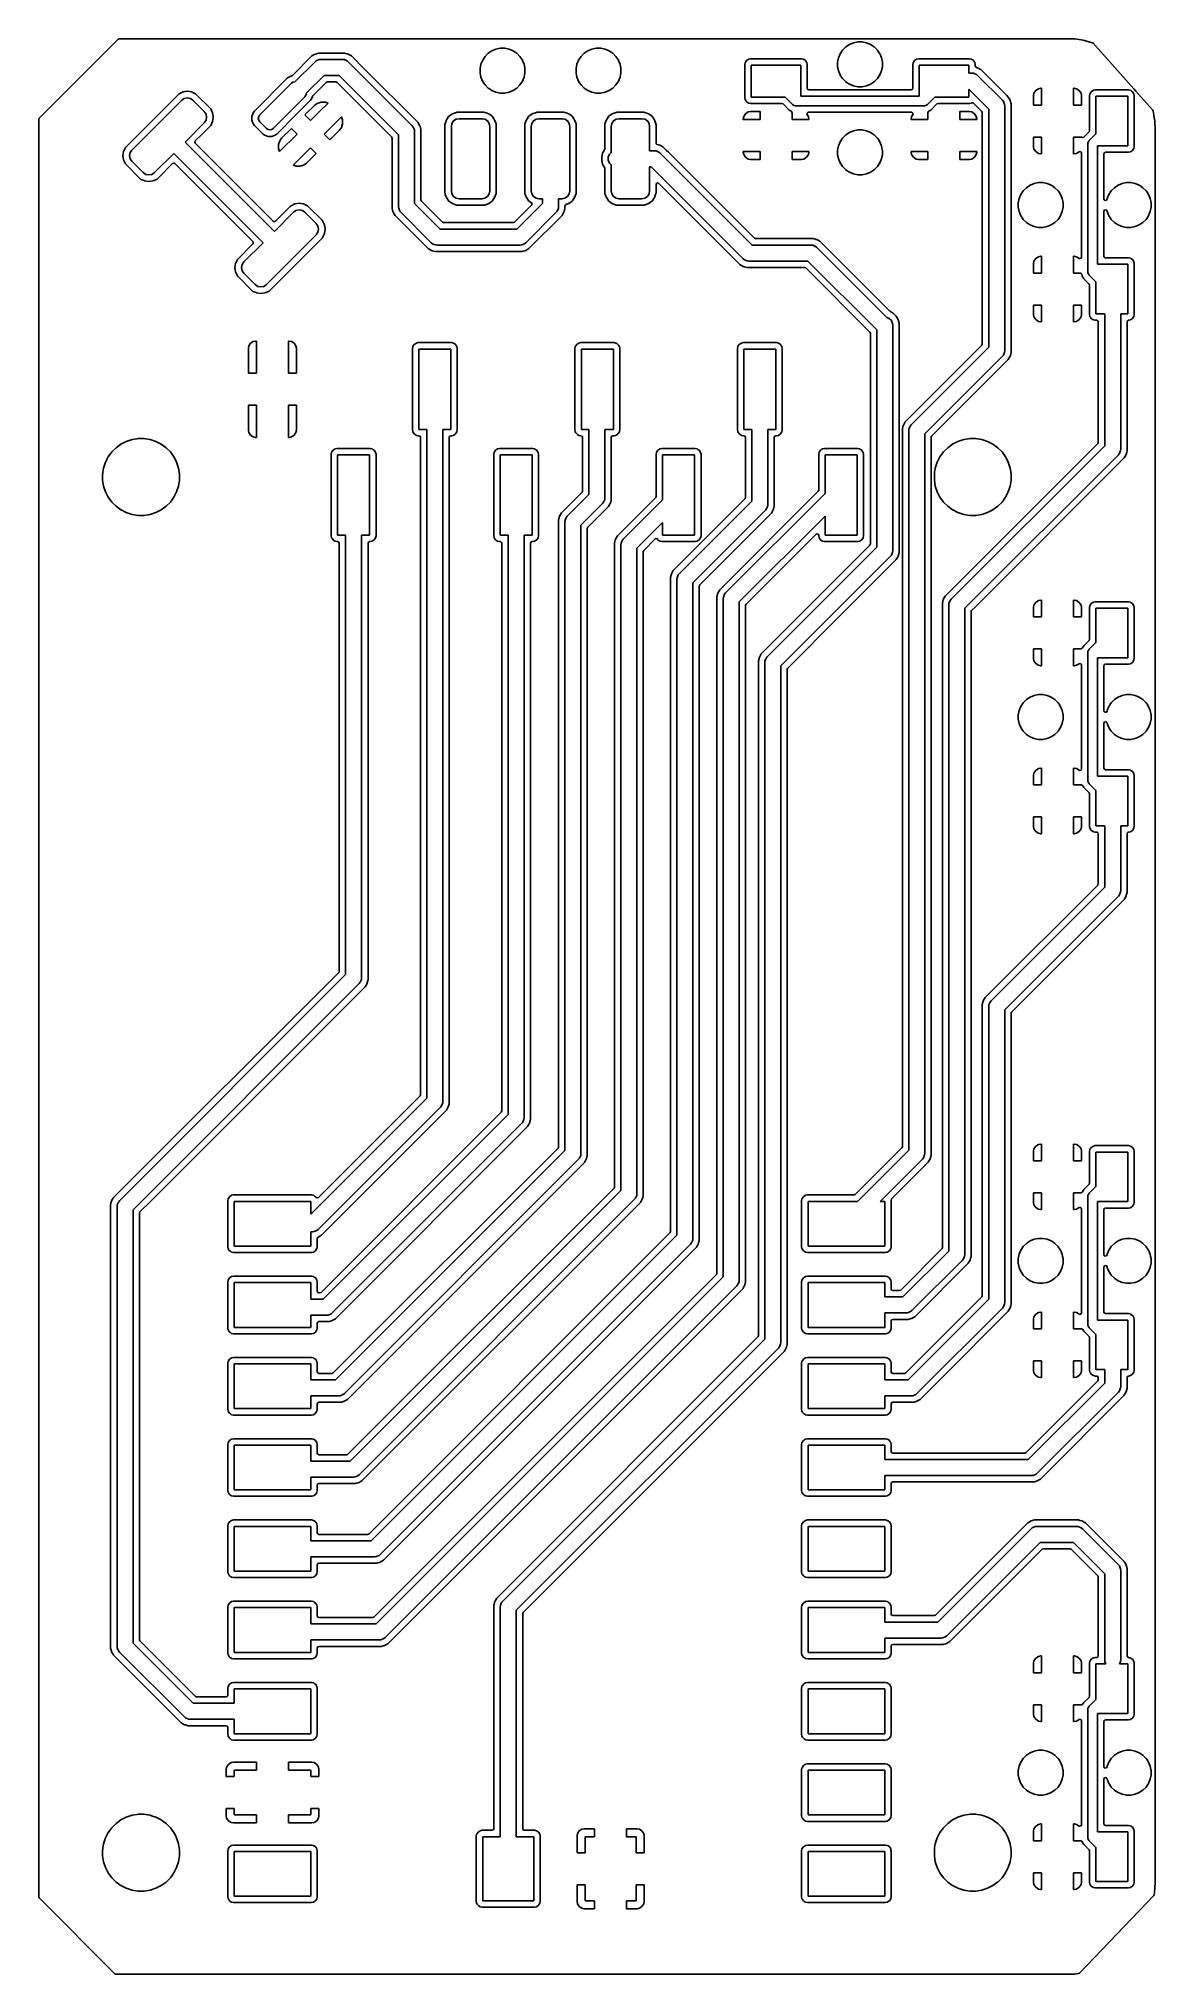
# Model space of a CAD drawing. Extents: x 187.8 to 222.7, y -115.5 to -55.
import ezdxf

# ---------------------------------------------------------------- set-up
doc = ezdxf.new("R2010")
doc.units = 0
doc.layers.add('BLACK', color=7, linetype='CONTINUOUS')

msp = doc.modelspace()

# ---------------------------------------------------------------- linework, layer by layer
at = {"layer": 'BLACK', "linetype": 'CONTINUOUS'}
for p, q in [((190.235648, -55.064352), (190.270296, -55.05)), ((190.270296, -55.05), (220.13655, -55.05)), ((220.13655, -55.05), (220.144738, -55.050689)), ((220.144738, -55.050689), (220.398593, -55.093715)), ((187.764352, -57.535648), (190.235648, -55.064352)), ((196.289501, -55.589512), (195.680214, -56.198798)), ((196.289502, -55.589511), (196.289501, -55.589512)), ((196.348813, -55.555268), (196.289502, -55.589511)), ((196.392229, -55.530202), (196.348813, -55.555268)), ((196.392235, -55.530199), (196.392229, -55.530202)), ((196.506805, -55.4995), (196.392235, -55.530199)), ((196.506808, -55.4995), (196.506805, -55.4995)), ((197.309309, -55.4995), (196.506808, -55.4995)), ((197.309311, -55.4995), (197.309309, -55.4995)), ((197.342771, -55.508466), (197.309311, -55.4995)), ((197.399673, -55.523713), (197.342771, -55.508466)), ((197.423886, -55.5302), (197.399673, -55.523713)), ((197.423888, -55.530201), (197.423886, -55.5302)), ((197.526614, -55.589511), (197.423888, -55.530201)), ((197.918104, -55.981001), (197.526614, -55.589511)), ((201.705883, -55.60346), (201.629223, -55.718192)), ((201.80346, -55.505883), (201.705883, -55.60346)), ((201.918192, -55.429223), (201.80346, -55.505883)), ((202.04567, -55.37642), (201.918192, -55.429223)), ((202.045681, -55.376417), (202.04567, -55.37642)), ((202.181001, -55.3495), (202.045681, -55.376417)), ((202.181007, -55.3495), (202.181001, -55.3495)), ((202.318993, -55.3495), (202.181007, -55.3495)), ((202.318998, -55.3495), (202.318993, -55.3495)), ((202.454318, -55.376417), (202.318998, -55.3495)), ((202.454329, -55.37642), (202.454318, -55.376417)), ((202.581807, -55.429223), (202.454329, -55.37642)), ((202.581808, -55.429223), (202.581807, -55.429223)), ((202.581811, -55.429225), (202.581808, -55.429223)), ((202.628074, -55.460137), (202.581811, -55.429225)), ((202.696539, -55.505883), (202.628074, -55.460137)), ((202.794116, -55.60346), (202.696539, -55.505883)), ((202.822319, -55.64567), (202.794116, -55.60346)), ((202.870775, -55.718189), (202.822319, -55.64567)), ((204.705883, -55.60346), (204.629223, -55.718192)), ((204.80346, -55.505883), (204.705883, -55.60346)), ((204.918192, -55.429223), (204.80346, -55.505883)), ((205.04567, -55.37642), (204.918192, -55.429223)), ((205.045681, -55.376417), (205.04567, -55.37642)), ((205.181001, -55.3495), (205.045681, -55.376417)), ((205.181007, -55.3495), (205.181001, -55.3495)), ((205.318993, -55.3495), (205.181007, -55.3495)), ((205.318998, -55.3495), (205.318993, -55.3495)), ((205.454318, -55.376417), (205.318998, -55.3495)), ((205.454329, -55.37642), (205.454318, -55.376417)), ((205.581807, -55.429223), (205.454329, -55.37642)), ((205.581808, -55.429223), (205.581807, -55.429223)), ((205.581811, -55.429225), (205.581808, -55.429223)), ((205.628074, -55.460137), (205.581811, -55.429225)), ((205.696539, -55.505883), (205.628074, -55.460137)), ((205.794116, -55.60346), (205.696539, -55.505883)), ((205.822319, -55.64567), (205.794116, -55.60346)), ((205.870775, -55.718189), (205.822319, -55.64567)), ((212.751417, -55.645681), (212.7245, -55.781001)), ((212.75142, -55.64567), (212.751417, -55.645681)), ((212.804223, -55.518192), (212.75142, -55.64567)), ((212.880883, -55.40346), (212.804223, -55.518192)), ((212.97846, -55.305883), (212.880883, -55.40346)), ((213.093192, -55.229223), (212.97846, -55.305883)), ((213.22067, -55.17642), (213.093192, -55.229223)), ((213.220681, -55.176417), (213.22067, -55.17642)), ((213.356001, -55.1495), (213.220681, -55.176417)), ((213.356007, -55.1495), (213.356001, -55.1495)), ((213.493993, -55.1495), (213.356007, -55.1495)), ((213.493998, -55.1495), (213.493993, -55.1495)), ((213.629318, -55.176417), (213.493998, -55.1495)), ((213.629329, -55.17642), (213.629318, -55.176417)), ((213.756807, -55.229223), (213.629329, -55.17642)), ((213.756808, -55.229223), (213.756807, -55.229223)), ((213.756811, -55.229225), (213.756808, -55.229223)), ((213.803074, -55.260137), (213.756811, -55.229225)), ((213.871539, -55.305883), (213.803074, -55.260137)), ((213.969116, -55.40346), (213.871539, -55.305883)), ((213.98633, -55.429223), (213.969116, -55.40346)), ((214.045775, -55.518189), (213.98633, -55.429223)), ((214.075317, -55.589511), (214.045775, -55.518189)), ((214.098579, -55.64567), (214.075317, -55.589511)), ((214.098582, -55.645681), (214.098579, -55.64567)), ((214.114543, -55.725921), (214.098582, -55.645681)), ((220.398593, -55.093715), (220.403911, -55.094925)), ((220.403911, -55.094925), (220.687489, -55.17642)), ((220.687489, -55.17642), (220.696056, -55.178882)), ((220.696056, -55.178882), (220.719125, -55.193399)), ((220.719125, -55.193399), (221.986708, -56.617649)), ((195.585899, -56.236442), (195.530709, -56.277594)), ((195.661477, -56.210495), (195.585899, -56.236442)), ((195.680214, -56.198798), (195.661477, -56.210495)), ((195.76218, -56.400382), (196.38934, -55.773223)), ((196.669671, -56.2), (196.115734, -56.753936)), ((196.38934, -55.773223), (196.427219, -55.742137)), ((196.427219, -55.742137), (196.427224, -55.742133)), ((196.427224, -55.742133), (196.517344, -55.704804)), ((196.517344, -55.704804), (196.566117, -55.7)), ((196.566117, -55.7), (197.25, -55.7)), ((197.146446, -56.2), (196.669671, -56.2)), ((199, -58.053554), (197.146446, -56.2)), ((197.25, -55.7), (197.298773, -55.704804)), ((197.298773, -55.704804), (197.388893, -55.742133)), ((197.388893, -55.742133), (197.388897, -55.742137)), ((197.388897, -55.742137), (197.426777, -55.773223)), ((197.426777, -55.773223), (199.426777, -57.773223)), ((199.610489, -57.673386), (197.918104, -55.981001)), ((201.576417, -55.845681), (201.5495, -55.981001)), ((201.5495, -55.981001), (201.5495, -56.118998)), ((201.5495, -56.118998), (201.576417, -56.254318)), ((201.57642, -55.84567), (201.576417, -55.845681)), ((201.576417, -56.254318), (201.57642, -56.254329)), ((201.629223, -55.718192), (201.57642, -55.84567)), ((201.57642, -56.254329), (201.625543, -56.372923)), ((202.875852, -55.730447), (202.870775, -55.718189)), ((202.870775, -56.381811), (202.92358, -56.254328)), ((202.923579, -55.84567), (202.875852, -55.730447)), ((202.923582, -55.845681), (202.923579, -55.84567)), ((202.92358, -56.254328), (202.9505, -56.118993)), ((202.943391, -55.945268), (202.923582, -55.845681)), ((202.950499, -55.981001), (202.943391, -55.945268)), ((202.9505, -55.981007), (202.950499, -55.981001)), ((202.9505, -56.118993), (202.9505, -55.981007)), ((204.576417, -55.845681), (204.5495, -55.981001)), ((204.5495, -55.981001), (204.5495, -56.118998)), ((204.5495, -56.118998), (204.576417, -56.254318)), ((204.57642, -55.84567), (204.576417, -55.845681)), ((204.576417, -56.254318), (204.57642, -56.254329)), ((204.629223, -55.718192), (204.57642, -55.84567)), ((204.57642, -56.254329), (204.625543, -56.372923)), ((205.875852, -55.730447), (205.870775, -55.718189)), ((205.870775, -56.381811), (205.92358, -56.254328)), ((205.923579, -55.84567), (205.875852, -55.730447)), ((205.923582, -55.845679), (205.923579, -55.84567)), ((205.92358, -56.254328), (205.9505, -56.118993)), ((205.925486, -55.855252), (205.923582, -55.845679)), ((205.926909, -55.862404), (205.925486, -55.855252)), ((205.945367, -55.9552), (205.926909, -55.862404)), ((205.9505, -55.981007), (205.945367, -55.9552)), ((205.9505, -56.118993), (205.9505, -55.981007)), ((209.836133, -55.796769), (209.8245, -55.855252)), ((209.8245, -55.855252), (209.8245, -56.894748)), ((209.846669, -55.781001), (209.836133, -55.796769)), ((209.880447, -55.730447), (209.846669, -55.781001)), ((209.946769, -55.686133), (209.880447, -55.730447)), ((210.005252, -55.6745), (209.946769, -55.686133)), ((211.594748, -55.6745), (210.005252, -55.6745)), ((210.025, -56.875), (210.025, -55.875)), ((210.025, -55.875), (211.575, -55.875)), ((211.575, -55.875), (211.575, -56.85)), ((211.653231, -55.686133), (211.594748, -55.6745)), ((211.679795, -55.703882), (211.653231, -55.686133)), ((211.719552, -55.730447), (211.679795, -55.703882)), ((211.737301, -55.757012), (211.719552, -55.730447)), ((211.753331, -55.781001), (211.737301, -55.757012)), ((211.763867, -55.796769), (211.753331, -55.781001)), ((211.7755, -55.855252), (211.763867, -55.796769)), ((211.7755, -55.855255), (211.7755, -55.855252)), ((211.7755, -56.6005), (211.7755, -55.855255)), ((212.7245, -55.781001), (212.7245, -55.918998)), ((212.7245, -55.918998), (212.751417, -56.054318)), ((212.751417, -56.054318), (212.75142, -56.054328)), ((212.75142, -56.054328), (212.804225, -56.181811)), ((212.804225, -56.181811), (212.820932, -56.206815)), ((212.820932, -56.206815), (212.880883, -56.296539)), ((213.969114, -56.296542), (214.045775, -56.181811)), ((214.045775, -56.181811), (214.09858, -56.054328)), ((214.09858, -56.054328), (214.1255, -55.918993)), ((214.1255, -55.781007), (214.114543, -55.725921)), ((214.1255, -55.918993), (214.1255, -55.781007)), ((215.086133, -55.796769), (215.0745, -55.855252)), ((215.0745, -55.855252), (215.0745, -55.855255)), ((215.0745, -55.855255), (215.0745, -56.6005)), ((215.096669, -55.781001), (215.086133, -55.796769)), ((215.130447, -55.730447), (215.096669, -55.781001)), ((215.196769, -55.686133), (215.130447, -55.730447)), ((215.255252, -55.6745), (215.196769, -55.686133)), ((216.844748, -55.6745), (215.255252, -55.6745)), ((215.275, -56.85), (215.275, -55.875)), ((215.275, -55.875), (216.825, -55.875)), ((216.825, -55.875), (216.825, -56.125)), ((216.825, -56.125), (216.925, -56.125)), ((216.903231, -55.686133), (216.844748, -55.6745)), ((216.929795, -55.703882), (216.903231, -55.686133)), ((216.925, -56.125), (216.973773, -56.129804)), ((216.969552, -55.730447), (216.929795, -55.703882)), ((216.987301, -55.757012), (216.969552, -55.730447)), ((216.973773, -56.129804), (217.063893, -56.167133)), ((217.013867, -55.796769), (216.987301, -55.757012)), ((217.0255, -55.855252), (217.013867, -55.796769)), ((217.0255, -55.855255), (217.0255, -55.855252)), ((217.0255, -55.897938), (217.0255, -55.855255)), ((217.032064, -55.922436), (217.0255, -55.897938)), ((217.061815, -55.945267), (217.032064, -55.922436)), ((217.074673, -55.948713), (217.061815, -55.945267)), ((217.063893, -56.167133), (217.063897, -56.167137)), ((217.063897, -56.167137), (217.101777, -56.198223)), ((217.098886, -55.9552), (217.074673, -55.948713)), ((217.098888, -55.955201), (217.098886, -55.9552)), ((217.143574, -55.981001), (217.098888, -55.955201)), ((217.101777, -56.198223), (217.876777, -56.973224)), ((217.201614, -56.014511), (217.143574, -55.981001)), ((218.012473, -56.82537), (217.201614, -56.014511)), ((192.116087, -56.793077), (190.483711, -58.425453)), ((192.139629, -56.773572), (192.116087, -56.793077)), ((192.261972, -56.714654), (192.139629, -56.773572)), ((192.261979, -56.714652), (192.261972, -56.714654)), ((192.396268, -56.694411), (192.261979, -56.714652)), ((192.396269, -56.694411), (192.396268, -56.694411)), ((192.463412, -56.704531), (192.396269, -56.694411)), ((192.530557, -56.714652), (192.463412, -56.704531)), ((192.530564, -56.714654), (192.530557, -56.714652)), ((192.652908, -56.773573), (192.530564, -56.714654)), ((192.652909, -56.773574), (192.652908, -56.773573)), ((192.652911, -56.773575), (192.652909, -56.773574)), ((192.676449, -56.793076), (192.652911, -56.773575)), ((192.67645, -56.793077), (192.676449, -56.793076)), ((193.106744, -57.223371), (192.67645, -56.793077)), ((195.530699, -56.277603), (194.49372, -57.314582)), ((194.65901, -57.432843), (195.64896, -56.442893)), ((196.073224, -56.867157), (195.083274, -57.857107)), ((195.530709, -56.277594), (195.530699, -56.277603)), ((195.64896, -56.442893), (195.697624, -56.410377)), ((195.697624, -56.410377), (195.755026, -56.398959)), ((195.755026, -56.398959), (195.76218, -56.400382)), ((196.10574, -56.818493), (196.073224, -56.867157)), ((196.117158, -56.761091), (196.10574, -56.818493)), ((196.115734, -56.753936), (196.117158, -56.761091)), ((196.279675, -56.930217), (196.30562, -56.854639)), ((196.30562, -56.854639), (196.317315, -56.835903)), ((196.317315, -56.835903), (196.738368, -56.414852)), ((196.738368, -56.414852), (196.773016, -56.4005)), ((196.773016, -56.4005), (197.043101, -56.4005)), ((197.043101, -56.4005), (197.077749, -56.414852)), ((197.077749, -56.414852), (198.785148, -58.122251)), ((201.625543, -56.372923), (201.629225, -56.381811)), ((201.629225, -56.381811), (201.660137, -56.428074)), ((201.660137, -56.428074), (201.705883, -56.496539)), ((201.705883, -56.496539), (201.80346, -56.594116)), ((201.80346, -56.594116), (201.838682, -56.61765)), ((201.838682, -56.61765), (201.918189, -56.670775)), ((201.918189, -56.670775), (202.045672, -56.72358)), ((202.045672, -56.72358), (202.045678, -56.723581)), ((202.045678, -56.723581), (202.045681, -56.723582)), ((202.045681, -56.723582), (202.181001, -56.750499)), ((202.181001, -56.750499), (202.181007, -56.7505)), ((202.181007, -56.7505), (202.318993, -56.7505)), ((202.318993, -56.7505), (202.454328, -56.72358)), ((202.454328, -56.72358), (202.581811, -56.670775)), ((202.581811, -56.670775), (202.696542, -56.594114)), ((202.696542, -56.594114), (202.794114, -56.496542)), ((202.794114, -56.496542), (202.870775, -56.381811)), ((204.625543, -56.372923), (204.629225, -56.381811)), ((204.629225, -56.381811), (204.660137, -56.428074)), ((204.660137, -56.428074), (204.705883, -56.496539)), ((204.705883, -56.496539), (204.80346, -56.594116)), ((204.80346, -56.594116), (204.838682, -56.61765)), ((204.838682, -56.61765), (204.918189, -56.670775)), ((204.918189, -56.670775), (205.045672, -56.72358)), ((205.045672, -56.72358), (205.045678, -56.723581)), ((205.045678, -56.723581), (205.045681, -56.723582)), ((205.045681, -56.723582), (205.181001, -56.750499)), ((205.181001, -56.750499), (205.181007, -56.7505)), ((205.181007, -56.7505), (205.318993, -56.7505)), ((205.318993, -56.7505), (205.454328, -56.72358)), ((205.454328, -56.72358), (205.581811, -56.670775)), ((205.581811, -56.670775), (205.696542, -56.594114)), ((205.696542, -56.594114), (205.794114, -56.496542)), ((205.794114, -56.496542), (205.870775, -56.381811)), ((211.575, -56.85), (215.275, -56.85)), ((211.789852, -56.635148), (211.7755, -56.6005)), ((211.8245, -56.6495), (211.789852, -56.635148)), ((215.0255, -56.6495), (211.8245, -56.6495)), ((212.880883, -56.296539), (212.97846, -56.394116)), ((212.97846, -56.394116), (213.024102, -56.424613)), ((213.024102, -56.424613), (213.093189, -56.470775)), ((213.093189, -56.470775), (213.220672, -56.52358)), ((213.220672, -56.52358), (213.220678, -56.523581)), ((213.220678, -56.523581), (213.220681, -56.523582)), ((213.220681, -56.523582), (213.356001, -56.550499)), ((213.356001, -56.550499), (213.356007, -56.5505)), ((213.356007, -56.5505), (213.493993, -56.5505)), ((213.493993, -56.5505), (213.629328, -56.52358)), ((213.629328, -56.52358), (213.756811, -56.470775)), ((213.756811, -56.470775), (213.871542, -56.394114)), ((213.871542, -56.394114), (213.969114, -56.296542)), ((215.060148, -56.635148), (215.0255, -56.6495)), ((215.0745, -56.6005), (215.060148, -56.635148)), ((217.45, -57.253553), (216.825, -56.628553)), ((216.825, -56.628553), (216.825, -56.875)), ((218.06049, -56.873387), (218.012473, -56.82537)), ((218.864503, -56.752457), (218.85, -56.82537)), ((218.85, -56.82537), (218.85, -57.125)), ((218.919759, -56.669759), (218.864503, -56.752457)), ((219.002457, -56.614503), (218.919759, -56.669759)), ((219.07537, -56.6), (219.002457, -56.614503)), ((219.1, -56.6), (219.07537, -56.6)), ((219.1, -57.125), (219.1, -56.6)), ((220.124629, -56.6), (220.1, -56.6)), ((220.1, -56.6), (220.1, -56.85)), ((220.1, -56.85), (220.1, -57.125)), ((220.197542, -56.614503), (220.124629, -56.6)), ((220.28024, -56.669759), (220.197542, -56.614503)), ((220.335496, -56.752457), (220.28024, -56.669759)), ((220.349999, -56.82537), (220.335496, -56.752457)), ((220.35, -56.825376), (220.349999, -56.82537)), ((220.35, -57.125), (220.35, -56.825376)), ((220.611133, -56.771769), (220.5995, -56.830252)), ((220.5995, -56.830252), (220.5995, -56.830255)), ((220.5995, -56.830255), (220.5995, -57.922022)), ((220.655447, -56.705447), (220.611133, -56.771769)), ((220.721769, -56.661133), (220.655447, -56.705447)), ((220.780252, -56.6495), (220.721769, -56.661133)), ((221.819748, -56.6495), (220.780252, -56.6495)), ((220.8, -58.025368), (220.8, -56.85)), ((220.8, -56.85), (221.8, -56.85)), ((221.8, -56.85), (221.8, -58.4)), ((221.878231, -56.661133), (221.819748, -56.6495)), ((221.897102, -56.673743), (221.878231, -56.661133)), ((221.91767, -56.687485), (221.897102, -56.673743)), ((221.917671, -56.687486), (221.91767, -56.687485)), ((221.944552, -56.705448), (221.917671, -56.687486)), ((221.988867, -56.771769), (221.944552, -56.705448)), ((221.986708, -56.617649), (221.986708, -56.61765)), ((221.986708, -56.61765), (222.052831, -56.691945)), ((222.0005, -56.830252), (221.988867, -56.771769)), ((222.0005, -58.419748), (222.0005, -56.830252)), ((222.052831, -56.691945), (222.052833, -56.691947)), ((222.052833, -56.691947), (222.391078, -57.071997)), ((190.663857, -58.528858), (192.219492, -56.973223)), ((192.219492, -56.973223), (192.300598, -56.91903)), ((192.300598, -56.91903), (192.396269, -56.899999)), ((192.396269, -56.899999), (192.49194, -56.91903)), ((192.49194, -56.91903), (192.573045, -56.973223)), ((192.573045, -56.973223), (192.926599, -57.326777)), ((192.926599, -57.326777), (192.980792, -57.407882)), ((192.980792, -57.407882), (192.999823, -57.503553)), ((193.126248, -57.246912), (193.106744, -57.223371)), ((193.126248, -57.246913), (193.126248, -57.246912)), ((193.185167, -57.369257), (193.126248, -57.246913)), ((193.185167, -57.369261), (193.185167, -57.369257)), ((193.18517, -57.369266), (193.185167, -57.369261)), ((193.201924, -57.48042), (193.18517, -57.369266)), ((194.452559, -57.369783), (194.414577, -57.48042)), ((194.493717, -57.314586), (194.452559, -57.369783)), ((194.493719, -57.314584), (194.493717, -57.314586)), ((194.49372, -57.314582), (194.493719, -57.314584)), ((194.626494, -57.481507), (194.65901, -57.432843)), ((195.201531, -58.0224), (195.79109, -57.432841)), ((195.79109, -57.432841), (196.238517, -56.985414)), ((196.37832, -57.127743), (196.073223, -57.432841)), ((196.073223, -57.432841), (196.073223, -57.432842)), ((196.073223, -57.432842), (196.25, -57.609619)), ((196.238517, -56.985414), (196.279675, -56.930217)), ((196.25, -57.609619), (196.532843, -57.326776)), ((196.378327, -57.127737), (196.37832, -57.127743)), ((196.455042, -57.071999), (196.378327, -57.127737)), ((196.455047, -57.071997), (196.455042, -57.071999)), ((196.575554, -57.032842), (196.455047, -57.071997)), ((196.532843, -57.326776), (196.796241, -57.063377)), ((196.702261, -57.032842), (196.575554, -57.032842)), ((196.796241, -57.063377), (196.702261, -57.032842)), ((200.575, -57.475), (200.496149, -57.58184)), ((200.68184, -57.396149), (200.575, -57.475)), ((200.807178, -57.35229), (200.68184, -57.396149)), ((200.807187, -57.352289), (200.807178, -57.35229)), ((200.836922, -57.349501), (200.807187, -57.352289)), ((200.836924, -57.3495), (200.836922, -57.349501)), ((200.836934, -57.3495), (200.836924, -57.3495)), ((201.663066, -57.3495), (200.836934, -57.3495)), ((201.663076, -57.3495), (201.663066, -57.3495)), ((201.663077, -57.349501), (201.663076, -57.3495)), ((201.692812, -57.352289), (201.663077, -57.349501)), ((201.692821, -57.35229), (201.692812, -57.352289)), ((201.766002, -57.377898), (201.692821, -57.35229)), ((201.818157, -57.396148), (201.766002, -57.377898)), ((201.818159, -57.396149), (201.818157, -57.396148)), ((201.924999, -57.475), (201.818159, -57.396149)), ((202.003851, -57.58184), (201.924999, -57.475)), ((203.075, -57.475), (202.996149, -57.58184)), ((203.18184, -57.396149), (203.075, -57.475)), ((203.307178, -57.35229), (203.18184, -57.396149)), ((203.307187, -57.352289), (203.307178, -57.35229)), ((203.336922, -57.349501), (203.307187, -57.352289)), ((203.336924, -57.3495), (203.336922, -57.349501)), ((203.336934, -57.3495), (203.336924, -57.3495)), ((204.163066, -57.3495), (203.336934, -57.3495)), ((204.163076, -57.3495), (204.163066, -57.3495)), ((204.163077, -57.349501), (204.163076, -57.3495)), ((204.192812, -57.352289), (204.163077, -57.349501)), ((204.192821, -57.35229), (204.192812, -57.352289)), ((204.266002, -57.377898), (204.192821, -57.35229)), ((204.318157, -57.396148), (204.266002, -57.377898)), ((204.318159, -57.396149), (204.318157, -57.396148)), ((204.424999, -57.475), (204.318159, -57.396149)), ((204.503851, -57.58184), (204.424999, -57.475)), ((205.575, -57.475), (205.496149, -57.58184)), ((205.68184, -57.396149), (205.575, -57.475)), ((205.807178, -57.35229), (205.68184, -57.396149)), ((205.807187, -57.352289), (205.807178, -57.35229)), ((205.836922, -57.349501), (205.807187, -57.352289)), ((205.836924, -57.3495), (205.836922, -57.349501)), ((205.836934, -57.3495), (205.836924, -57.3495)), ((206.663066, -57.3495), (205.836934, -57.3495)), ((206.663076, -57.3495), (206.663066, -57.3495)), ((206.663077, -57.349501), (206.663076, -57.3495)), ((206.692812, -57.352289), (206.663077, -57.349501)), ((206.692821, -57.35229), (206.692812, -57.352289)), ((206.766002, -57.377898), (206.692821, -57.35229)), ((206.818157, -57.396148), (206.766002, -57.377898)), ((206.818159, -57.396149), (206.818157, -57.396148)), ((206.924999, -57.475), (206.818159, -57.396149)), ((206.980624, -57.55037), (206.924999, -57.475)), ((209.844759, -57.394759), (209.789503, -57.477457)), ((209.8245, -56.894748), (209.836133, -56.953231)), ((209.836133, -56.953231), (209.851423, -56.976114)), ((209.927457, -57.339503), (209.844759, -57.394759)), ((209.851423, -56.976114), (209.880447, -57.019552)), ((209.880447, -57.019552), (209.902689, -57.034413)), ((209.902689, -57.034413), (209.946769, -57.063867)), ((210.00037, -57.325), (209.927457, -57.339503)), ((209.946769, -57.063867), (210.005252, -57.0755)), ((210.3, -57.325), (210.00037, -57.325)), ((210.005252, -57.0755), (210.984522, -57.0755)), ((211.087868, -56.875), (210.025, -56.875)), ((210.3, -57.575), (210.3, -57.325)), ((210.984522, -57.0755), (211.01917, -57.089852)), ((211.01917, -57.089852), (211.209787, -57.280469)), ((211.318934, -57.106066), (211.087868, -56.875)), ((211.209787, -57.280469), (211.268879, -57.314586)), ((211.268879, -57.314586), (211.275498, -57.318407)), ((211.275498, -57.318407), (211.298329, -57.348157)), ((211.298329, -57.348157), (211.3, -57.360843)), ((211.3, -57.360843), (211.3, -57.575)), ((211.341664, -57.124721), (211.318934, -57.106066)), ((211.364061, -57.133997), (211.341664, -57.124721)), ((211.395736, -57.147118), (211.364061, -57.133997)), ((211.425, -57.15), (211.395736, -57.147118)), ((215.425, -57.15), (211.425, -57.15)), ((211.769281, -57.38994), (211.790116, -57.358758)), ((211.776597, -57.426723), (211.769281, -57.38994)), ((211.810496, -57.477457), (211.776597, -57.426723)), ((211.790116, -57.358758), (211.817339, -57.3505)), ((211.817339, -57.3505), (215.032661, -57.3505)), ((215.032661, -57.3505), (215.067309, -57.364852)), ((215.073403, -57.426723), (215.039503, -57.477457)), ((215.067309, -57.364852), (215.081661, -57.3995)), ((215.081661, -57.3995), (215.073403, -57.426723)), ((215.454264, -57.147118), (215.425, -57.15)), ((215.476661, -57.13784), (215.454264, -57.147118)), ((215.508335, -57.124721), (215.476661, -57.13784)), ((215.531066, -57.106066), (215.508335, -57.124721)), ((215.762132, -56.875), (215.531066, -57.106066)), ((215.55, -57.360843), (215.564352, -57.326195)), ((215.55, -57.575), (215.55, -57.360843)), ((215.564352, -57.326195), (215.574498, -57.318409)), ((215.574498, -57.318409), (215.581121, -57.314586)), ((215.581121, -57.314586), (215.640212, -57.28047)), ((215.640212, -57.28047), (215.83083, -57.089852)), ((216.825, -56.875), (215.762132, -56.875)), ((215.83083, -57.089852), (215.865478, -57.0755)), ((215.865478, -57.0755), (216.844745, -57.0755)), ((216.849629, -57.325), (216.55, -57.325)), ((216.55, -57.325), (216.55, -57.575)), ((216.844745, -57.0755), (216.844748, -57.0755)), ((216.844748, -57.0755), (216.903231, -57.063867)), ((216.922542, -57.339503), (216.849629, -57.325)), ((216.903231, -57.063867), (216.913873, -57.056755)), ((216.913873, -57.056755), (216.950652, -57.049437)), ((217.00524, -57.394759), (216.922542, -57.339503)), ((216.950652, -57.049437), (216.975745, -57.062848)), ((216.975745, -57.062848), (217.235148, -57.322251)), ((217.060496, -57.477457), (217.00524, -57.394759)), ((217.235148, -57.322251), (217.2495, -57.356899)), ((217.2495, -57.356899), (217.2495, -64.593101)), ((217.45, -64.696446), (217.45, -57.253553)), ((217.876777, -56.973224), (217.907868, -57.011108)), ((217.907868, -57.011108), (217.945197, -57.101228)), ((217.945197, -57.101228), (217.945197, -57.101237)), ((217.945197, -57.101237), (217.95, -57.15)), ((217.95, -57.15), (217.95, -64.8)), ((218.106948, -56.953856), (218.06049, -56.873387)), ((218.119799, -56.976114), (218.106948, -56.953856)), ((218.119799, -56.976115), (218.119799, -56.976114)), ((218.1198, -56.976117), (218.119799, -56.976115)), ((218.150499, -57.090687), (218.1198, -56.976117)), ((218.1505, -57.090688), (218.150499, -57.090687)), ((218.1505, -57.090691), (218.1505, -57.090688)), ((218.1505, -58.424629), (218.1505, -57.090691)), ((218.85, -57.125), (219.1, -57.125)), ((220.1, -57.125), (220.35, -57.125)), ((222.391078, -57.071997), (222.576617, -57.280468)), ((222.576617, -57.280468), (222.577286, -57.281219)), ((222.577286, -57.281219), (222.588964, -57.305431)), ((222.588964, -57.305431), (222.637264, -57.584206)), ((187.75, -57.570296), (187.764352, -57.535648)), ((187.75, -58.705634), (187.75, -57.570296)), ((192.926599, -57.68033), (192.325558, -58.28137)), ((192.643756, -58.246723), (192.868086, -58.022393)), ((192.868086, -58.022393), (193.106746, -57.783733)), ((192.980792, -57.599224), (192.926599, -57.68033)), ((192.999823, -57.503553), (192.980792, -57.599224)), ((193.106746, -57.783733), (193.126247, -57.760196)), ((193.126247, -57.760196), (193.137445, -57.736943)), ((193.137445, -57.736943), (193.185167, -57.637849)), ((193.185167, -57.637849), (193.185168, -57.637844)), ((193.185168, -57.637844), (193.18517, -57.637841)), ((193.18517, -57.637841), (193.205411, -57.503553)), ((193.205411, -57.503553), (193.201924, -57.48042)), ((194.414577, -57.48042), (194.414577, -57.597397)), ((194.414577, -57.597397), (194.452559, -57.708035)), ((194.452559, -57.708035), (194.493717, -57.763231)), ((194.493717, -57.763231), (194.49372, -57.763234)), ((194.49372, -57.763234), (194.493723, -57.763238)), ((194.493723, -57.763238), (194.752878, -58.022393)), ((194.615076, -57.538909), (194.626494, -57.481507)), ((194.626494, -57.596311), (194.615076, -57.538909)), ((194.65901, -57.644975), (194.626494, -57.596311)), ((194.871142, -57.857107), (194.65901, -57.644975)), ((194.752878, -58.022393), (194.752882, -58.022396)), ((194.752882, -58.022396), (194.752886, -58.0224)), ((194.752886, -58.0224), (194.808082, -58.063558)), ((194.808082, -58.063558), (194.91872, -58.10154)), ((194.919806, -57.889623), (194.871142, -57.857107)), ((194.977208, -57.901041), (194.919806, -57.889623)), ((195.03461, -57.889623), (194.977208, -57.901041)), ((195.083274, -57.857107), (195.03461, -57.889623)), ((195.035697, -58.10154), (195.146334, -58.063558)), ((195.146334, -58.063558), (195.201531, -58.0224)), ((195.279494, -58.580123), (195.825735, -58.033882)), ((195.648958, -57.857106), (195.343857, -58.162209)), ((195.648959, -57.857106), (195.648958, -57.857106)), ((195.825735, -58.033882), (195.648959, -57.857106)), ((196.957107, -57.75104), (196.674264, -58.033883)), ((196.674264, -58.033883), (196.85104, -58.210659)), ((196.85104, -58.210659), (197.156142, -57.905556)), ((196.95711, -57.751035), (196.957107, -57.75104)), ((197.220504, -57.487641), (196.95711, -57.751035)), ((197.156142, -57.905556), (197.156148, -57.90555)), ((197.156148, -57.90555), (197.211886, -57.828834)), ((197.211886, -57.828834), (197.251041, -57.708328)), ((197.251041, -57.581622), (197.220504, -57.487641)), ((197.251041, -57.708328), (197.251041, -57.581622)), ((199, -60.3), (199, -58.053554)), ((199.426777, -57.773223), (199.457862, -57.811102)), ((199.457862, -57.811102), (199.457867, -57.811107)), ((199.457867, -57.811107), (199.495196, -57.901227)), ((199.495196, -57.901227), (199.5, -57.95)), ((199.5, -57.95), (199.5, -60.196446)), ((199.647184, -57.736943), (199.610489, -57.673386)), ((199.669799, -57.776113), (199.647184, -57.736943)), ((199.669799, -57.776114), (199.669799, -57.776113)), ((199.672563, -57.786432), (199.669799, -57.776114)), ((199.672564, -57.786433), (199.672563, -57.786432)), ((199.7005, -57.890688), (199.672564, -57.786433)), ((199.7005, -60.093101), (199.7005, -57.890688)), ((200.449501, -57.736922), (200.4495, -57.736943)), ((200.4495, -57.736943), (200.4495, -59.863056)), ((200.452289, -57.707187), (200.449501, -57.736922)), ((200.45229, -57.707178), (200.452289, -57.707187)), ((200.496149, -57.58184), (200.45229, -57.707178)), ((200.65, -57.79), (200.668269, -57.698156)), ((200.65, -59.81), (200.65, -57.79)), ((200.668269, -57.698156), (200.720294, -57.620294)), ((200.720294, -57.620294), (200.798156, -57.568269)), ((200.798156, -57.568269), (200.89, -57.55)), ((200.89, -57.55), (201.61, -57.55)), ((201.61, -57.55), (201.701844, -57.568269)), ((201.701844, -57.568269), (201.779706, -57.620294)), ((201.779706, -57.620294), (201.831731, -57.698156)), ((201.831731, -57.698156), (201.85, -57.79)), ((201.85, -57.79), (201.85, -59.81)), ((202.003852, -57.581843), (202.00385, -57.58184)), ((202.00385, -57.58184), (202.003851, -57.58184)), ((202.04771, -57.707181), (202.003852, -57.581843)), ((202.0505, -57.736934), (202.04771, -57.707181)), ((202.0505, -59.863066), (202.0505, -57.736934)), ((202.949501, -57.736922), (202.9495, -57.736943)), ((202.9495, -57.736943), (202.9495, -59.863056)), ((202.952289, -57.707187), (202.949501, -57.736922)), ((202.95229, -57.707178), (202.952289, -57.707187)), ((202.996149, -57.58184), (202.95229, -57.707178)), ((203.15, -57.79), (203.168269, -57.698156)), ((203.15, -59.81), (203.15, -57.79)), ((203.168269, -57.698156), (203.220294, -57.620294)), ((203.220294, -57.620294), (203.298156, -57.568269)), ((203.298156, -57.568269), (203.39, -57.55)), ((203.39, -57.55), (204.11, -57.55)), ((204.11, -57.55), (204.201844, -57.568269)), ((204.201844, -57.568269), (204.279706, -57.620294)), ((204.279706, -57.620294), (204.331731, -57.698156)), ((204.331731, -57.698156), (204.35, -57.79)), ((204.35, -57.79), (204.35, -59.81)), ((204.503852, -57.581843), (204.50385, -57.58184)), ((204.50385, -57.58184), (204.503851, -57.58184)), ((204.54771, -57.707181), (204.503852, -57.581843)), ((204.5505, -57.736934), (204.54771, -57.707181)), ((204.5505, -59.863066), (204.5505, -57.736934)), ((205.449501, -57.736922), (205.4495, -57.736943)), ((205.4495, -57.736943), (205.4495, -58.493736)), ((205.452289, -57.707187), (205.449501, -57.736922)), ((205.45229, -57.707178), (205.452289, -57.707187)), ((205.496149, -57.58184), (205.45229, -57.707178)), ((205.65, -57.79), (205.668269, -57.698156)), ((205.65, -58.60324), (205.65, -57.79)), ((205.668269, -57.698156), (205.720294, -57.620294)), ((205.720294, -57.620294), (205.798156, -57.568269)), ((205.798156, -57.568269), (205.89, -57.55)), ((205.89, -57.55), (206.61, -57.55)), ((206.61, -57.55), (206.701844, -57.568269)), ((206.701844, -57.568269), (206.779706, -57.620294)), ((206.779706, -57.620294), (206.831731, -57.698156)), ((206.831731, -57.698156), (206.85, -57.79)), ((206.85, -57.79), (206.85, -58.55)), ((206.99533, -57.570296), (206.980624, -57.55037)), ((207.003852, -57.581843), (206.99533, -57.570296)), ((207.04771, -57.707181), (207.003852, -57.581843)), ((207.0505, -57.736934), (207.04771, -57.707181)), ((207.0505, -57.736943), (207.0505, -57.736934)), ((207.0505, -58.30954), (207.0505, -57.736943)), ((209.789503, -57.477457), (209.775, -57.55037)), ((209.775, -57.55037), (209.775, -57.575)), ((209.775, -57.575), (210.3, -57.575)), ((211.3, -57.575), (211.825, -57.575)), ((211.824999, -57.55037), (211.810496, -57.477457)), ((211.825, -57.550376), (211.824999, -57.55037)), ((211.825, -57.575), (211.825, -57.550376)), ((212.97846, -58.055883), (212.880883, -58.15346)), ((213.093192, -57.979223), (212.97846, -58.055883)), ((213.22067, -57.92642), (213.093192, -57.979223)), ((213.220681, -57.926417), (213.22067, -57.92642)), ((213.356001, -57.8995), (213.220681, -57.926417)), ((213.356007, -57.8995), (213.356001, -57.8995)), ((213.493993, -57.8995), (213.356007, -57.8995)), ((213.493998, -57.8995), (213.493993, -57.8995)), ((213.629318, -57.926417), (213.493998, -57.8995)), ((213.629329, -57.92642), (213.629318, -57.926417)), ((213.756807, -57.979223), (213.629329, -57.92642)), ((213.756808, -57.979223), (213.756807, -57.979223)), ((213.756811, -57.979225), (213.756808, -57.979223)), ((213.803074, -58.010137), (213.756811, -57.979225)), ((213.871539, -58.055883), (213.803074, -58.010137)), ((213.969116, -58.15346), (213.871539, -58.055883)), ((215.039503, -57.477457), (215.025, -57.55037)), ((215.025, -57.55037), (215.025, -57.575)), ((215.025, -57.575), (215.55, -57.575)), ((216.55, -57.575), (217.075, -57.575)), ((217.074999, -57.55037), (217.060496, -57.477457)), ((217.075, -57.550376), (217.074999, -57.55037)), ((217.075, -57.575), (217.075, -57.550376)), ((220.585148, -57.95667), (220.418057, -58.123761)), ((220.5995, -57.922022), (220.585148, -57.95667)), ((220.593934, -58.231434), (220.8, -58.025368)), ((222.637264, -57.584206), (222.637896, -57.589652)), ((222.637896, -57.589652), (222.656953, -57.90894)), ((222.656953, -57.90894), (222.65704, -57.911678)), ((222.657059, -57.916812), (222.657015, -58.544552)), ((222.65704, -57.911678), (222.657059, -57.916812)), ((190.405286, -58.571345), (190.385045, -58.705634)), ((190.405288, -58.571338), (190.405286, -58.571345)), ((190.464206, -58.448995), (190.405288, -58.571338)), ((190.483711, -58.425453), (190.464206, -58.448995)), ((190.590633, -58.705635), (190.609664, -58.609964)), ((190.609664, -58.609964), (190.663857, -58.528858)), ((191.972004, -58.634924), (191.370964, -59.235965)), ((194.765075, -61.427995), (191.972004, -58.634924)), ((192.325558, -58.28137), (195.118629, -61.074441)), ((192.629404, -58.281371), (192.643756, -58.246723)), ((192.643756, -58.316019), (192.629404, -58.281371)), ((192.687174, -58.359437), (192.643756, -58.316019)), ((193.332124, -59.004387), (192.687174, -58.359437)), ((194.91872, -58.10154), (194.918721, -58.10154)), ((194.918721, -58.10154), (195.035696, -58.10154)), ((195.035696, -58.10154), (195.035697, -58.10154)), ((195.288113, -58.238931), (195.248959, -58.359437)), ((195.248959, -58.359437), (195.248959, -58.486143)), ((195.248959, -58.486143), (195.279494, -58.580123)), ((195.343851, -58.162215), (195.288113, -58.238931)), ((195.343857, -58.162209), (195.343851, -58.162215)), ((196.25, -58.458147), (195.967157, -58.74099)), ((196.121675, -58.940025), (196.426776, -58.634923)), ((196.426776, -58.634923), (196.25, -58.458147)), ((198.785148, -58.122251), (198.7995, -58.156899)), ((198.7995, -58.156899), (198.7995, -60.35931)), ((205.3802, -58.626115), (205.3495, -58.740688)), ((205.380201, -58.626112), (205.3802, -58.626115)), ((205.441117, -58.520606), (205.380201, -58.626112)), ((205.4495, -58.493736), (205.440501, -58.52025)), ((205.440501, -58.52025), (205.441117, -58.520606)), ((205.554804, -58.751227), (205.592133, -58.661107)), ((205.592133, -58.661107), (205.65, -58.60324)), ((206.85, -58.55), (207, -58.55)), ((207, -58.55), (207.048773, -58.554804)), ((207.048773, -58.554804), (207.138893, -58.592133)), ((207.057064, -58.334039), (207.0505, -58.30954)), ((207.086817, -58.35687), (207.057064, -58.334039)), ((207.12333, -58.366654), (207.086817, -58.35687)), ((207.135065, -58.369799), (207.12333, -58.366654)), ((207.173887, -58.380201), (207.135065, -58.369799)), ((207.138893, -58.592133), (207.138897, -58.592137)), ((207.138897, -58.592137), (207.176777, -58.623223)), ((207.17389, -58.380202), (207.173887, -58.380201)), ((207.276614, -58.439511), (207.17389, -58.380202)), ((207.176777, -58.623223), (210.053554, -61.5)), ((207.368104, -58.531001), (207.276614, -58.439511)), ((207.436732, -58.599629), (207.368104, -58.531001)), ((210.122251, -61.285148), (207.436732, -58.599629)), ((210.3, -58.575), (209.775, -58.575)), ((209.775, -58.575), (209.775, -58.599629)), ((209.775, -58.599629), (209.789503, -58.672542)), ((209.789503, -58.672542), (209.844759, -58.75524)), ((210.3, -58.825), (210.3, -58.575)), ((211.825, -58.575), (211.3, -58.575)), ((211.3, -58.575), (211.3, -58.825)), ((211.75524, -58.75524), (211.810496, -58.672542)), ((211.810496, -58.672542), (211.824999, -58.599629)), ((211.824999, -58.599629), (211.825, -58.599624)), ((211.825, -58.599624), (211.825, -58.575)), ((212.751417, -58.395681), (212.7245, -58.531001)), ((212.7245, -58.531001), (212.7245, -58.668998)), ((212.7245, -58.668998), (212.751417, -58.804318)), ((212.75142, -58.39567), (212.751417, -58.395681)), ((212.804223, -58.268192), (212.75142, -58.39567)), ((212.880883, -58.15346), (212.804223, -58.268192)), ((213.999613, -58.199102), (213.969116, -58.15346)), ((214.045775, -58.268189), (213.999613, -58.199102)), ((214.092172, -58.380201), (214.045775, -58.268189)), ((214.098579, -58.39567), (214.092172, -58.380201)), ((214.098582, -58.395681), (214.098579, -58.39567)), ((214.09858, -58.804328), (214.1255, -58.668993)), ((214.12336, -58.52025), (214.098582, -58.395681)), ((214.1255, -58.531007), (214.12336, -58.52025)), ((214.1255, -58.599629), (214.1255, -58.531007)), ((214.1255, -58.668993), (214.1255, -58.599629)), ((215.55, -58.575), (215.025, -58.575)), ((215.025, -58.575), (215.025, -58.599629)), ((215.025, -58.599629), (215.039503, -58.672542)), ((215.039503, -58.672542), (215.094759, -58.75524)), ((215.55, -58.825), (215.55, -58.575)), ((217.075, -58.575), (216.55, -58.575)), ((216.55, -58.575), (216.55, -58.825)), ((217.00524, -58.75524), (217.060496, -58.672542)), ((217.060496, -58.672542), (217.074999, -58.599629)), ((217.074999, -58.599629), (217.075, -58.599624)), ((217.075, -58.599624), (217.075, -58.575)), ((218.1505, -60.181001), (218.1505, -58.424629)), ((219.1, -58.125), (218.85, -58.125)), ((218.85, -58.125), (218.85, -58.424629)), ((218.85, -58.424629), (218.864503, -58.497542)), ((218.864503, -58.497542), (218.919759, -58.58024)), ((218.919759, -58.58024), (219.002457, -58.635496)), ((219.002457, -58.635496), (219.07537, -58.649999)), ((219.07537, -58.649999), (219.075376, -58.65)), ((219.075376, -58.65), (219.1, -58.65)), ((219.1, -58.65), (219.1, -58.125)), ((220.351752, -58.125), (220.1, -58.125)), ((220.1, -58.125), (220.1, -58.65)), ((220.1, -58.65), (220.124624, -58.65)), ((220.124624, -58.65), (220.124629, -58.649999)), ((220.124629, -58.649999), (220.197542, -58.635496)), ((220.197542, -58.635496), (220.273277, -58.584892)), ((220.273277, -58.584892), (220.310059, -58.577576)), ((220.310059, -58.577576), (220.341242, -58.598411)), ((220.341242, -58.598411), (220.3495, -58.625634)), ((220.3495, -58.625634), (220.3495, -61.874365)), ((220.383409, -58.138113), (220.351752, -58.125)), ((220.418057, -58.123761), (220.383409, -58.138113)), ((220.55, -58.3375), (220.552882, -58.308236)), ((220.55, -62.3375), (220.55, -58.3375)), ((220.552882, -58.308236), (220.56947, -58.268189)), ((220.56947, -58.268189), (220.575279, -58.254165)), ((220.575279, -58.254165), (220.593934, -58.231434)), ((221.8, -58.4), (220.85, -58.4)), ((220.85, -58.4), (220.85, -62.1)), ((221.0505, -58.6495), (221.064852, -58.614852)), ((221.0505, -60.055525), (221.0505, -58.6495)), ((221.064852, -58.614852), (221.0995, -58.6005)), ((221.0995, -58.6005), (221.819745, -58.6005)), ((221.819745, -58.6005), (221.819748, -58.6005)), ((221.819748, -58.6005), (221.878231, -58.588867)), ((221.878231, -58.588867), (221.944552, -58.544552)), ((221.944552, -58.544552), (221.988867, -58.478231)), ((221.988867, -58.478231), (222.0005, -58.419748)), ((222.657015, -58.544552), (222.653182, -112.647067)), ((187.75, -64.72537), (187.75, -58.705634)), ((190.385045, -58.705634), (190.405286, -58.839923)), ((190.405286, -58.839923), (190.405288, -58.83993)), ((190.405288, -58.83993), (190.464207, -58.962274)), ((190.464207, -58.962274), (190.464207, -58.962275)), ((190.464207, -58.962275), (190.464209, -58.962277)), ((190.464209, -58.962277), (190.48371, -58.985815)), ((190.48371, -58.985815), (190.914007, -59.416112)), ((190.609664, -58.801306), (190.590633, -58.705635)), ((190.663857, -58.882411), (190.609664, -58.801306)), ((191.017411, -59.235965), (190.663857, -58.882411)), ((191.098516, -59.290158), (191.017411, -59.235965)), ((191.370964, -59.235965), (191.289858, -59.290158)), ((191.474367, -59.416112), (191.937357, -58.953122)), ((191.937357, -58.953122), (191.972005, -58.93877)), ((191.972005, -58.93877), (192.006653, -58.953122)), ((192.006653, -58.953122), (194.446878, -61.393347)), ((195.083981, -60.756244), (193.332124, -59.004387)), ((195.967153, -58.740992), (195.703758, -59.004387)), ((195.703758, -59.004387), (195.797739, -59.034924)), ((195.797739, -59.034924), (195.924446, -59.034924)), ((195.924446, -59.034924), (196.044952, -58.995768)), ((195.967157, -58.74099), (195.967153, -58.740992)), ((196.044952, -58.995768), (196.044957, -58.995766)), ((196.044957, -58.995766), (196.12167, -58.940029)), ((196.12167, -58.940029), (196.121675, -58.940025)), ((205.3495, -58.740688), (205.3495, -58.859311)), ((205.3495, -58.859311), (205.3802, -58.973884)), ((205.3802, -58.973884), (205.380201, -58.973887)), ((205.380201, -58.973887), (205.441117, -59.079394)), ((205.441117, -59.079394), (205.440499, -59.07975)), ((205.440499, -59.07975), (205.4495, -59.106263)), ((205.4495, -59.106263), (205.4495, -59.863056)), ((205.554804, -58.848773), (205.554804, -58.751227)), ((205.592133, -58.938893), (205.554804, -58.848773)), ((205.65, -58.99676), (205.592133, -58.938893)), ((205.65, -59.81), (205.65, -58.99676)), ((206.896446, -59.05), (206.85, -59.05)), ((206.85, -59.05), (206.85, -59.81)), ((209.773223, -61.926777), (206.896446, -59.05)), ((209.844759, -58.75524), (209.927457, -58.810496)), ((209.927457, -58.810496), (210.00037, -58.824999)), ((210.00037, -58.824999), (210.000376, -58.825)), ((210.000376, -58.825), (210.3, -58.825)), ((211.3, -58.825), (211.599624, -58.825)), ((211.599624, -58.825), (211.599629, -58.824999)), ((211.599629, -58.824999), (211.672542, -58.810496)), ((211.672542, -58.810496), (211.75524, -58.75524)), ((212.751417, -58.804318), (212.75142, -58.804329)), ((212.75142, -58.804329), (212.804223, -58.931807)), ((212.804223, -58.931807), (212.804225, -58.931811)), ((212.804225, -58.931811), (212.824582, -58.962277)), ((212.824582, -58.962277), (212.880883, -59.046539)), ((212.880883, -59.046539), (212.97846, -59.144116)), ((212.97846, -59.144116), (213.024102, -59.174613)), ((213.024102, -59.174613), (213.093189, -59.220775)), ((213.093189, -59.220775), (213.220672, -59.27358)), ((213.220672, -59.27358), (213.220678, -59.273581)), ((213.220678, -59.273581), (213.220681, -59.273582)), ((213.220681, -59.273582), (213.356001, -59.300499)), ((213.493993, -59.3005), (213.629328, -59.27358)), ((213.629328, -59.27358), (213.756811, -59.220775)), ((213.756811, -59.220775), (213.871542, -59.144114)), ((213.871542, -59.144114), (213.969114, -59.046542)), ((213.969114, -59.046542), (214.045775, -58.931811)), ((214.045775, -58.931811), (214.09858, -58.804328)), ((215.094759, -58.75524), (215.177457, -58.810496)), ((215.177457, -58.810496), (215.25037, -58.824999)), ((215.25037, -58.824999), (215.250376, -58.825)), ((215.250376, -58.825), (215.55, -58.825)), ((216.55, -58.825), (216.849624, -58.825)), ((216.849624, -58.825), (216.849629, -58.824999)), ((216.849629, -58.824999), (216.922542, -58.810496)), ((216.922542, -58.810496), (217.00524, -58.75524)), ((190.914007, -59.416112), (190.937545, -59.435613)), ((190.937545, -59.435613), (190.937546, -59.435613)), ((190.937546, -59.435613), (190.937547, -59.435614)), ((190.937547, -59.435614), (191.059891, -59.494533)), ((191.059891, -59.494533), (191.059897, -59.494534)), ((191.059897, -59.494534), (191.0599, -59.494536)), ((191.0599, -59.494536), (191.194187, -59.514777)), ((191.194187, -59.309189), (191.098516, -59.290158)), ((191.289858, -59.290158), (191.194187, -59.309189)), ((191.194187, -59.514777), (191.328475, -59.494536)), ((191.328475, -59.494536), (191.328478, -59.494534)), ((191.328478, -59.494534), (191.328483, -59.494533)), ((191.328483, -59.494533), (191.450826, -59.435615)), ((191.450826, -59.435614), (191.45083, -59.435613)), ((191.450826, -59.435615), (191.450826, -59.435614)), ((191.45083, -59.435613), (191.474367, -59.416112)), ((200.4495, -59.863056), (200.449501, -59.863077)), ((200.449501, -59.863077), (200.452289, -59.892812)), ((200.452289, -59.892812), (200.45229, -59.892821)), ((200.45229, -59.892821), (200.461167, -59.918189)), ((200.668269, -59.901844), (200.65, -59.81)), ((201.85, -59.81), (201.831731, -59.901844)), ((202.003852, -60.018157), (202.04771, -59.892819)), ((202.04771, -59.892819), (202.0505, -59.863066)), ((202.9495, -59.863056), (202.949501, -59.863077)), ((202.949501, -59.863077), (202.952289, -59.892812)), ((202.952289, -59.892812), (202.95229, -59.892821)), ((202.95229, -59.892821), (202.961167, -59.918189)), ((203.168269, -59.901844), (203.15, -59.81)), ((204.35, -59.81), (204.331731, -59.901844)), ((204.503852, -60.018157), (204.54771, -59.892819)), ((204.54771, -59.892819), (204.5505, -59.863066)), ((205.4495, -59.863056), (205.449501, -59.863077)), ((205.449501, -59.863077), (205.452289, -59.892812)), ((205.452289, -59.892812), (205.45229, -59.892821)), ((205.45229, -59.892821), (205.461167, -59.918189)), ((205.668269, -59.901844), (205.65, -59.81)), ((206.85, -59.81), (206.831731, -59.901844)), ((207.003852, -60.018157), (207.04771, -59.892819)), ((207.04771, -59.892819), (207.0505, -59.863066)), ((207.0505, -59.605899), (207.064852, -59.571251)), ((207.0505, -59.863066), (207.0505, -59.605899)), ((207.064852, -59.571251), (207.0995, -59.556899)), ((207.0995, -59.556899), (207.134148, -59.571251)), ((207.134148, -59.571251), (209.673386, -62.110489)), ((213.356001, -59.300499), (213.356007, -59.3005)), ((213.356007, -59.3005), (213.493993, -59.3005)), ((218.530883, -59.80346), (218.454223, -59.918192)), ((218.62846, -59.705883), (218.530883, -59.80346)), ((218.743192, -59.629223), (218.62846, -59.705883)), ((218.87067, -59.57642), (218.743192, -59.629223)), ((218.870681, -59.576417), (218.87067, -59.57642)), ((219.006001, -59.5495), (218.870681, -59.576417)), ((219.006007, -59.5495), (219.006001, -59.5495)), ((219.143993, -59.5495), (219.006007, -59.5495)), ((219.143998, -59.5495), (219.143993, -59.5495)), ((219.279318, -59.576417), (219.143998, -59.5495)), ((219.279329, -59.57642), (219.279318, -59.576417)), ((219.406807, -59.629223), (219.279329, -59.57642)), ((219.406808, -59.629223), (219.406807, -59.629223)), ((219.406811, -59.629225), (219.406808, -59.629223)), ((219.453074, -59.660137), (219.406811, -59.629225)), ((219.521539, -59.705883), (219.453074, -59.660137)), ((219.619116, -59.80346), (219.521539, -59.705883)), ((219.649613, -59.849102), (219.619116, -59.80346)), ((219.695775, -59.918189), (219.649613, -59.849102)), ((221.280883, -59.80346), (221.204223, -59.918192)), ((221.37846, -59.705883), (221.280883, -59.80346)), ((221.493192, -59.629223), (221.37846, -59.705883)), ((221.62067, -59.57642), (221.493192, -59.629223)), ((221.620681, -59.576417), (221.62067, -59.57642)), ((221.756001, -59.5495), (221.620681, -59.576417)), ((221.756007, -59.5495), (221.756001, -59.5495)), ((221.893993, -59.5495), (221.756007, -59.5495)), ((221.893998, -59.5495), (221.893993, -59.5495)), ((222.029318, -59.576417), (221.893998, -59.5495)), ((222.029329, -59.57642), (222.029318, -59.576417)), ((222.156807, -59.629223), (222.029329, -59.57642)), ((222.156808, -59.629223), (222.156807, -59.629223)), ((222.156811, -59.629225), (222.156808, -59.629223)), ((222.203074, -59.660137), (222.156811, -59.629225)), ((222.271539, -59.705883), (222.203074, -59.660137)), ((222.369116, -59.80346), (222.271539, -59.705883)), ((222.399613, -59.849102), (222.369116, -59.80346)), ((222.445775, -59.918189), (222.399613, -59.849102)), ((195.118629, -61.074441), (195.71967, -60.473401)), ((195.616265, -60.293255), (195.153277, -60.756244)), ((195.639807, -60.27375), (195.616265, -60.293255)), ((195.76215, -60.214832), (195.639807, -60.27375)), ((195.71967, -60.473401), (195.800776, -60.419208)), ((195.762157, -60.21483), (195.76215, -60.214832)), ((195.896446, -60.194589), (195.762157, -60.21483)), ((195.800776, -60.419208), (195.896447, -60.400177)), ((195.896447, -60.194589), (195.896446, -60.194589)), ((195.957888, -60.20385), (195.896447, -60.194589)), ((195.896447, -60.400177), (195.992118, -60.419208)), ((196.030735, -60.21483), (195.957888, -60.20385)), ((195.992118, -60.419208), (196.073223, -60.473401)), ((196.030742, -60.214832), (196.030735, -60.21483)), ((196.153086, -60.273751), (196.030742, -60.214832)), ((196.073223, -60.473401), (196.426777, -60.826955)), ((196.153087, -60.273752), (196.153086, -60.273751)), ((196.153089, -60.273753), (196.153087, -60.273752)), ((196.176627, -60.293254), (196.153089, -60.273753)), ((196.176628, -60.293255), (196.176627, -60.293254)), ((196.606922, -60.723549), (196.176628, -60.293255)), ((198.7995, -60.35931), (198.823713, -60.449672)), ((198.823713, -60.449672), (198.823713, -60.449673)), ((198.823713, -60.449673), (198.8302, -60.473886)), ((198.8302, -60.473886), (198.830201, -60.473888)), ((198.830201, -60.473888), (198.889511, -60.576614)), ((199.004804, -60.348773), (199, -60.3)), ((199.042133, -60.438893), (199.004804, -60.348773)), ((199.042137, -60.438897), (199.042133, -60.438893)), ((199.073223, -60.476777), (199.042137, -60.438897)), ((200.023223, -61.426777), (199.073223, -60.476777)), ((199.5, -60.196446), (200.303554, -61)), ((199.714852, -60.127749), (199.7005, -60.093101)), ((200.372251, -60.785148), (199.714852, -60.127749)), ((200.461167, -59.918189), (200.496148, -60.018157)), ((200.496148, -60.018157), (200.496149, -60.018159)), ((200.496149, -60.018159), (200.496148, -60.018159)), ((200.496148, -60.018159), (200.575, -60.124999)), ((200.575, -60.124999), (200.650881, -60.181001)), ((200.650881, -60.181001), (200.681843, -60.203852)), ((200.720294, -59.979706), (200.668269, -59.901844)), ((200.681843, -60.203852), (200.807181, -60.24771)), ((200.798156, -60.031731), (200.720294, -59.979706)), ((200.89, -60.05), (200.798156, -60.031731)), ((200.807181, -60.24771), (200.836934, -60.2505)), ((200.836934, -60.2505), (200.836944, -60.2505)), ((200.836944, -60.2505), (201.663056, -60.2505)), ((201.61, -60.05), (200.89, -60.05)), ((201.701844, -60.031731), (201.61, -60.05)), ((201.663056, -60.2505), (201.663066, -60.2505)), ((201.663066, -60.2505), (201.692819, -60.24771)), ((201.692819, -60.24771), (201.818157, -60.203852)), ((201.779706, -59.979706), (201.701844, -60.031731)), ((201.831731, -59.901844), (201.779706, -59.979706)), ((201.818157, -60.203852), (201.924999, -60.124999)), ((201.924999, -60.124999), (202.003852, -60.018157)), ((203.157231, -60.255664), (202.627749, -60.785148)), ((202.696446, -61), (203.5, -60.196446)), ((202.961167, -59.918189), (202.996148, -60.018157)), ((203.926777, -60.476777), (202.976777, -61.426777)), ((202.996148, -60.018157), (202.996149, -60.018159)), ((202.996149, -60.018159), (202.996148, -60.018159)), ((202.996148, -60.018159), (203.075, -60.124999)), ((203.075, -60.124999), (203.15168, -60.181591)), ((203.15168, -60.181591), (203.171036, -60.213713)), ((203.162008, -60.250113), (203.157231, -60.255664)), ((203.171036, -60.213713), (203.162008, -60.250113)), ((203.220294, -59.979706), (203.168269, -59.901844)), ((203.298156, -60.031731), (203.220294, -59.979706)), ((203.39, -60.05), (203.298156, -60.031731)), ((203.5, -60.05), (203.39, -60.05)), ((203.5, -60.196446), (203.5, -60.05)), ((203.957868, -60.438892), (203.926777, -60.476777)), ((203.995196, -60.348772), (203.957868, -60.438892)), ((204, -60.3), (203.995196, -60.348772)), ((204.11, -60.05), (204, -60.05)), ((204, -60.05), (204, -60.3)), ((204.201844, -60.031731), (204.11, -60.05)), ((204.110489, -60.576614), (204.169799, -60.473887)), ((204.169799, -60.473887), (204.176286, -60.449673)), ((204.176286, -60.449673), (204.2005, -60.359309)), ((204.2005, -60.279789), (204.214852, -60.245141)), ((204.2005, -60.359309), (204.2005, -60.279789)), ((204.279706, -59.979706), (204.201844, -60.031731)), ((204.214852, -60.245141), (204.233315, -60.233539)), ((204.233315, -60.233539), (204.318157, -60.203852)), ((204.331731, -59.901844), (204.279706, -59.979706)), ((204.318157, -60.203852), (204.424999, -60.124999)), ((204.424999, -60.124999), (204.503852, -60.018157)), ((205.461167, -59.918189), (205.496148, -60.018157)), ((205.496148, -60.018157), (205.496149, -60.018159)), ((205.496149, -60.018159), (205.496148, -60.018159)), ((205.496148, -60.018159), (205.575, -60.124999)), ((205.575, -60.124999), (205.650881, -60.181001)), ((205.650881, -60.181001), (205.681843, -60.203852)), ((205.720294, -59.979706), (205.668269, -59.901844)), ((205.681843, -60.203852), (205.807181, -60.24771)), ((205.798156, -60.031731), (205.720294, -59.979706)), ((205.89, -60.05), (205.798156, -60.031731)), ((205.807181, -60.24771), (205.836934, -60.2505)), ((205.836934, -60.2505), (205.836944, -60.2505)), ((205.836944, -60.2505), (206.663056, -60.2505)), ((206.61, -60.05), (205.89, -60.05)), ((206.701844, -60.031731), (206.61, -60.05)), ((206.663056, -60.2505), (206.663066, -60.2505)), ((206.663066, -60.2505), (206.692819, -60.24771)), ((206.692819, -60.24771), (206.818157, -60.203852)), ((206.779706, -59.979706), (206.701844, -60.031731)), ((206.831731, -59.901844), (206.779706, -59.979706)), ((206.818157, -60.203852), (206.924999, -60.124999)), ((206.924999, -60.124999), (207.003852, -60.018157)), ((218.1505, -62.07537), (218.1505, -60.181001)), ((218.401417, -60.045681), (218.3745, -60.181001)), ((218.3745, -60.181001), (218.3745, -60.318998)), ((218.3745, -60.318998), (218.401417, -60.454318)), ((218.40142, -60.04567), (218.401417, -60.045681)), ((218.401417, -60.454318), (218.40142, -60.454329)), ((218.454223, -59.918192), (218.40142, -60.04567)), ((218.40142, -60.454329), (218.454223, -60.581807)), ((219.695776, -59.918192), (219.695775, -59.918189)), ((219.695775, -60.581811), (219.74858, -60.454328)), ((219.748579, -60.04567), (219.695776, -59.918192)), ((219.748582, -60.045681), (219.748579, -60.04567)), ((219.74858, -60.454328), (219.7755, -60.318993)), ((219.764359, -60.124999), (219.748582, -60.045681)), ((219.7755, -60.181007), (219.764359, -60.124999)), ((219.7755, -60.318993), (219.7755, -60.181007)), ((221.058758, -60.082748), (221.0505, -60.055525)), ((221.0505, -60.444474), (221.064852, -60.409826)), ((221.0505, -61.8505), (221.0505, -60.444474)), ((221.08994, -60.103583), (221.058758, -60.082748)), ((221.064852, -60.409826), (221.0995, -60.395474)), ((221.126723, -60.096267), (221.08994, -60.103583)), ((221.0995, -60.395474), (221.134148, -60.409826)), ((221.147558, -60.065085), (221.126723, -60.096267)), ((221.134148, -60.409826), (221.147558, -60.434913)), ((221.151418, -60.045679), (221.147558, -60.065085)), ((221.147558, -60.434913), (221.14946, -60.444474)), ((221.14946, -60.444474), (221.15142, -60.454328)), ((221.15142, -60.04567), (221.151418, -60.045679)), ((221.204223, -59.918192), (221.15142, -60.04567)), ((221.15142, -60.454328), (221.15142, -60.454329)), ((221.15142, -60.454329), (221.204223, -60.581807)), ((222.445776, -59.918192), (222.445775, -59.918189)), ((222.445775, -60.581811), (222.49858, -60.454328)), ((222.498579, -60.04567), (222.445776, -59.918192)), ((222.498582, -60.045681), (222.498579, -60.04567)), ((222.49858, -60.454328), (222.5255, -60.318993)), ((222.514359, -60.124999), (222.498582, -60.045681)), ((222.5255, -60.181007), (222.514359, -60.124999)), ((222.5255, -60.318993), (222.5255, -60.181007)), ((195.118629, -60.770596), (195.083981, -60.756244)), ((195.153277, -60.756244), (195.118629, -60.770596)), ((196.426777, -60.826955), (196.48097, -60.90806)), ((196.48097, -61.099402), (196.426777, -61.180508)), ((196.48097, -60.90806), (196.500001, -61.003731)), ((196.500001, -61.003731), (196.48097, -61.099402)), ((196.626426, -60.74709), (196.606922, -60.723549)), ((196.626426, -60.747091), (196.626426, -60.74709)), ((196.685345, -60.869435), (196.626426, -60.747091)), ((196.685346, -60.869441), (196.685345, -60.869435)), ((196.685348, -60.869444), (196.685346, -60.869441)), ((196.705589, -61.003731), (196.685348, -60.869444)), ((196.685348, -61.138019), (196.705589, -61.003731)), ((198.889511, -60.576614), (199.923386, -61.610489)), ((200.303554, -61), (202.696446, -61)), ((200.406899, -60.7995), (200.372251, -60.785148)), ((202.593101, -60.7995), (200.406899, -60.7995)), ((202.627749, -60.785148), (202.593101, -60.7995)), ((203.076614, -61.610489), (204.110489, -60.576614)), ((218.454223, -60.581807), (218.454225, -60.581811)), ((218.454225, -60.581811), (218.485137, -60.628074)), ((218.485137, -60.628074), (218.530883, -60.696539)), ((218.530883, -60.696539), (218.62846, -60.794116)), ((218.62846, -60.794116), (218.674102, -60.824613)), ((218.674102, -60.824613), (218.743189, -60.870775)), ((218.743189, -60.870775), (218.870672, -60.92358)), ((218.870672, -60.92358), (218.870678, -60.923581)), ((218.870678, -60.923581), (218.870681, -60.923582)), ((218.870681, -60.923582), (219.006001, -60.950499)), ((219.006001, -60.950499), (219.006007, -60.9505)), ((219.006007, -60.9505), (219.143993, -60.9505)), ((219.143993, -60.9505), (219.279328, -60.92358)), ((219.279328, -60.92358), (219.406811, -60.870775)), ((219.406811, -60.870775), (219.521542, -60.794114)), ((219.521542, -60.794114), (219.619114, -60.696542)), ((219.619114, -60.696542), (219.695775, -60.581811)), ((221.204223, -60.581807), (221.204225, -60.581811)), ((221.204225, -60.581811), (221.235137, -60.628074)), ((221.235137, -60.628074), (221.280883, -60.696539)), ((221.280883, -60.696539), (221.37846, -60.794116)), ((221.37846, -60.794116), (221.424102, -60.824613)), ((221.424102, -60.824613), (221.493189, -60.870775)), ((221.493189, -60.870775), (221.620672, -60.92358)), ((221.620672, -60.92358), (221.620678, -60.923581)), ((221.620678, -60.923581), (221.620681, -60.923582)), ((221.620681, -60.923582), (221.756001, -60.950499)), ((221.756001, -60.950499), (221.756007, -60.9505)), ((221.756007, -60.9505), (221.893993, -60.9505)), ((221.893993, -60.9505), (222.029328, -60.92358)), ((222.029328, -60.92358), (222.156811, -60.870775)), ((222.156811, -60.870775), (222.271542, -60.794114)), ((222.271542, -60.794114), (222.369114, -60.696542)), ((222.369114, -60.696542), (222.445775, -60.581811)), ((194.446878, -61.462643), (193.983889, -61.925631)), ((194.164035, -62.029036), (194.765075, -61.427995)), ((194.446878, -61.393347), (194.46123, -61.427995)), ((194.46123, -61.427995), (194.446878, -61.462643)), ((196.426777, -61.180508), (194.871142, -62.736143)), ((194.974545, -62.91629), (196.606924, -61.283911)), ((196.606924, -61.283911), (196.626425, -61.260374)), ((196.626425, -61.260374), (196.626427, -61.26037)), ((196.626427, -61.26037), (196.685345, -61.138027)), ((196.685345, -61.138027), (196.685346, -61.138022)), ((196.685346, -61.138022), (196.685348, -61.138019)), ((199.923386, -61.610489), (200.026113, -61.669799)), ((200.061108, -61.457868), (200.023223, -61.426777)), ((200.026113, -61.669799), (200.050326, -61.676286)), ((200.050326, -61.676286), (200.095508, -61.688393)), ((200.113899, -61.479734), (200.061108, -61.457868)), ((200.095508, -61.688393), (200.140689, -61.7005)), ((200.151227, -61.495196), (200.113899, -61.479734)), ((200.140689, -61.7005), (200.140691, -61.7005)), ((200.140691, -61.7005), (202.859311, -61.7005)), ((200.2, -61.5), (200.151227, -61.495196)), ((202.8, -61.5), (200.2, -61.5)), ((202.848773, -61.495196), (202.8, -61.5)), ((202.938893, -61.457867), (202.848773, -61.495196)), ((202.859311, -61.7005), (202.88943, -61.692428)), ((202.88943, -61.692428), (202.949673, -61.676286)), ((202.938897, -61.457862), (202.938893, -61.457867)), ((202.976777, -61.426777), (202.938897, -61.457862)), ((202.949673, -61.676286), (202.973887, -61.669799)), ((202.973887, -61.669799), (203.076614, -61.610489)), ((210.053554, -61.5), (211.9, -61.5)), ((210.156899, -61.2995), (210.122251, -61.285148)), ((211.959309, -61.2995), (210.156899, -61.2995)), ((211.9, -61.5), (211.948773, -61.504804)), ((211.948773, -61.504804), (212.038893, -61.542133)), ((211.959311, -61.2995), (211.959309, -61.2995)), ((212.019551, -61.315642), (211.959311, -61.2995)), ((212.049673, -61.323713), (212.019551, -61.315642)), ((212.038893, -61.542133), (212.038897, -61.542137)), ((212.038897, -61.542137), (212.076777, -61.573223)), ((212.073886, -61.3302), (212.049673, -61.323713)), ((212.073888, -61.330201), (212.073886, -61.3302)), ((212.176614, -61.389511), (212.073888, -61.330201)), ((212.076777, -61.573223), (214.265135, -63.761581)), ((214.355757, -63.568654), (212.176614, -61.389511)), ((193.886024, -62.2005), (193.885223, -62.205813)), ((193.885223, -62.205813), (193.895343, -62.272956)), ((193.905464, -62.071523), (193.886024, -62.2005)), ((193.895343, -62.272956), (193.905464, -62.340101)), ((193.905466, -62.071516), (193.905464, -62.071523)), ((193.964384, -61.949173), (193.905466, -62.071516)), ((193.983889, -61.925631), (193.964384, -61.949173)), ((194.090811, -62.205813), (194.109842, -62.110142)), ((194.109842, -62.301484), (194.090811, -62.205813)), ((194.109842, -62.110142), (194.164035, -62.029036)), ((194.164035, -62.382589), (194.109842, -62.301484)), ((209.673386, -62.110489), (209.776113, -62.169799)), ((209.811102, -61.957862), (209.773223, -61.926777)), ((209.776113, -62.169799), (209.800326, -62.176286)), ((209.800326, -62.176286), (209.845508, -62.188393)), ((209.811107, -61.957867), (209.811102, -61.957862)), ((209.901227, -61.995196), (209.811107, -61.957867)), ((209.845508, -62.188393), (209.890689, -62.2005)), ((209.890689, -62.2005), (209.890691, -62.2005)), ((209.890691, -62.2005), (211.693101, -62.2005)), ((209.95, -62), (209.901227, -61.995196)), ((211.796446, -62), (209.95, -62)), ((211.693101, -62.2005), (211.727749, -62.214852)), ((211.727749, -62.214852), (213.735148, -64.222251)), ((213.95, -64.153554), (211.796446, -62)), ((218.1505, -63.674629), (218.1505, -62.07537)), ((218.864503, -62.002457), (218.85, -62.07537)), ((218.85, -62.07537), (218.85, -62.375)), ((218.919759, -61.919759), (218.864503, -62.002457)), ((219.002457, -61.864503), (218.919759, -61.919759)), ((219.07537, -61.85), (219.002457, -61.864503)), ((219.1, -61.85), (219.07537, -61.85)), ((219.1, -62.375), (219.1, -61.85)), ((220.124629, -61.85), (220.1, -61.85)), ((220.1, -61.85), (220.1, -62.375)), ((220.197542, -61.864503), (220.124629, -61.85)), ((220.273277, -61.915107), (220.197542, -61.864503)), ((220.3005, -61.923365), (220.273277, -61.915107)), ((220.335148, -61.909013), (220.3005, -61.923365)), ((220.3495, -61.874365), (220.335148, -61.909013)), ((220.85, -62.1), (221.8, -62.1)), ((221.064852, -61.885148), (221.0505, -61.8505)), ((221.0995, -61.8995), (221.064852, -61.885148)), ((221.819745, -61.8995), (221.0995, -61.8995)), ((221.8, -62.1), (221.8, -63.65)), ((221.819748, -61.8995), (221.819745, -61.8995)), ((221.878231, -61.911133), (221.819748, -61.8995)), ((221.896537, -61.923365), (221.878231, -61.911133)), ((221.944552, -61.955447), (221.896537, -61.923365)), ((221.962301, -61.982012), (221.944552, -61.955447)), ((221.988867, -62.021769), (221.962301, -61.982012)), ((222.0005, -62.080252), (221.988867, -62.021769)), ((222.0005, -63.669748), (222.0005, -62.080252)), ((193.905464, -62.340101), (193.905466, -62.340108)), ((193.905466, -62.340108), (193.964385, -62.462452)), ((193.964385, -62.462452), (193.964385, -62.462453)), ((193.964385, -62.462453), (193.977387, -62.478147)), ((193.977387, -62.478147), (193.983888, -62.485993)), ((193.983888, -62.485993), (194.414185, -62.91629)), ((194.517589, -62.736143), (194.164035, -62.382589)), ((194.414185, -62.91629), (194.437723, -62.935791)), ((194.598694, -62.790336), (194.517589, -62.736143)), ((194.694365, -62.809367), (194.598694, -62.790336)), ((194.790036, -62.790336), (194.694365, -62.809367)), ((194.871142, -62.736143), (194.790036, -62.790336)), ((194.951008, -62.935791), (194.974545, -62.91629)), ((218.85, -62.375), (219.1, -62.375)), ((220.1, -62.375), (220.309585, -62.375)), ((220.309585, -62.375), (220.321403, -62.379895)), ((220.321403, -62.379895), (220.334085, -62.381565)), ((220.334085, -62.381565), (220.338115, -62.386818)), ((220.338115, -62.386818), (220.344233, -62.389352)), ((220.344233, -62.389352), (220.356915, -62.411318)), ((220.356915, -62.411318), (220.368673, -62.455199)), ((220.368673, -62.455199), (220.368673, -62.4552)), ((220.368673, -62.4552), (220.373384, -62.472783)), ((220.373384, -62.472783), (220.373386, -62.472789)), ((220.373386, -62.472789), (220.41953, -62.552712)), ((220.41953, -62.552712), (220.585148, -62.71833)), ((220.552882, -62.366763), (220.55, -62.3375)), ((220.575279, -62.420835), (220.552882, -62.366763)), ((220.593934, -62.443566), (220.575279, -62.420835)), ((220.585148, -62.71833), (220.5995, -62.752978)), ((220.8, -62.649632), (220.593934, -62.443566)), ((220.5995, -62.752978), (220.5995, -63.669748)), ((220.8, -63.65), (220.8, -62.649632)), ((194.437723, -62.935791), (194.437724, -62.935791)), ((194.437724, -62.935791), (194.437725, -62.935792)), ((194.437725, -62.935792), (194.560069, -62.994711)), ((194.560069, -62.994711), (194.560075, -62.994712)), ((194.560075, -62.994712), (194.560078, -62.994714)), ((194.560078, -62.994714), (194.694365, -63.014955)), ((194.694365, -63.014955), (194.828653, -62.994714)), ((194.828653, -62.994714), (194.828656, -62.994712)), ((194.828656, -62.994712), (194.828661, -62.994711)), ((194.828661, -62.994711), (194.951004, -62.935793)), ((194.951004, -62.935792), (194.951008, -62.935791)), ((194.951004, -62.935793), (194.951004, -62.935792)), ((219.1, -63.375), (218.85, -63.375)), ((218.85, -63.375), (218.85, -63.674629)), ((219.1, -63.9), (219.1, -63.375)), ((220.35, -63.375), (220.1, -63.375)), ((220.1, -63.375), (220.1, -63.9)), ((220.35, -63.674624), (220.35, -63.375)), ((214.265135, -63.761581), (214.338893, -63.792133)), ((214.338893, -63.792133), (214.407867, -63.861107)), ((214.371653, -63.579276), (214.355757, -63.568654)), ((214.373888, -63.580201), (214.371653, -63.579276)), ((214.476613, -63.639511), (214.373888, -63.580201)), ((214.407867, -63.861107), (214.445196, -63.951227)), ((214.445196, -63.951227), (214.45, -64)), ((214.45, -64), (214.45, -64.05)), ((214.45, -64.05), (214.45, -71.05)), ((214.560489, -63.723387), (214.476613, -63.639511)), ((214.619799, -63.826114), (214.560489, -63.723387)), ((214.623216, -63.838866), (214.619799, -63.826114)), ((214.6505, -63.940688), (214.623216, -63.838866)), ((214.6505, -71.109312), (214.6505, -63.940688)), ((218.1505, -64.859309), (218.1505, -63.674629)), ((218.85, -63.674629), (218.864503, -63.747542)), ((218.864503, -63.747542), (218.919759, -63.83024)), ((218.919759, -63.83024), (219.002457, -63.885496)), ((219.002457, -63.885496), (219.07537, -63.899999)), ((219.07537, -63.899999), (219.075376, -63.9)), ((219.075376, -63.9), (219.1, -63.9)), ((220.1, -63.9), (220.124624, -63.9)), ((220.124624, -63.9), (220.124629, -63.899999)), ((220.124629, -63.899999), (220.197542, -63.885496)), ((220.197542, -63.885496), (220.28024, -63.83024)), ((220.28024, -63.83024), (220.335496, -63.747542)), ((220.335496, -63.747542), (220.349999, -63.674629)), ((220.349999, -63.674629), (220.35, -63.674624)), ((220.5995, -63.669748), (220.611133, -63.728231)), ((220.611133, -63.728231), (220.628882, -63.754795)), ((220.628882, -63.754795), (220.655447, -63.794552)), ((220.655447, -63.794552), (220.682012, -63.812301)), ((220.682012, -63.812301), (220.721769, -63.838867)), ((220.721769, -63.838867), (220.780252, -63.8505)), ((220.780252, -63.8505), (220.8255, -63.8505)), ((221.075, -63.65), (220.8, -63.65)), ((220.8255, -63.8505), (220.860148, -63.864852)), ((220.860148, -63.864852), (220.8745, -63.8995)), ((220.8745, -63.8995), (220.8745, -67.668101)), ((221.075, -67.771446), (221.075, -63.65)), ((221.8, -63.65), (221.575, -63.65)), ((221.575, -63.65), (221.575, -67.875)), ((221.7755, -63.899268), (221.789852, -63.86462)), ((221.7755, -67.934309), (221.7755, -63.899268)), ((221.789852, -63.86462), (221.817502, -63.851548)), ((221.817387, -63.850969), (221.8197, -63.850508)), ((221.817502, -63.851548), (221.817387, -63.850969)), ((221.8197, -63.850508), (221.819715, -63.850502)), ((221.819715, -63.850502), (221.819735, -63.8505)), ((221.819735, -63.8505), (221.819748, -63.8505)), ((221.819748, -63.8505), (221.878231, -63.838867)), ((221.878231, -63.838867), (221.944552, -63.794552)), ((221.944552, -63.794552), (221.988867, -63.728231)), ((221.988867, -63.728231), (222.0005, -63.669748)), ((187.75, -67.284629), (187.75, -64.72537)), ((194.319503, -64.652457), (194.305, -64.72537)), ((194.305, -64.72537), (194.305, -65.505)), ((194.374759, -64.569759), (194.319503, -64.652457)), ((194.457457, -64.514503), (194.374759, -64.569759)), ((194.53037, -64.5), (194.457457, -64.514503)), ((194.555, -64.5), (194.53037, -64.5)), ((194.555, -65.505), (194.555, -64.5)), ((195.579629, -64.5), (195.555, -64.5)), ((195.555, -64.5), (195.555, -64.75)), ((195.652542, -64.514503), (195.579629, -64.5)), ((195.73524, -64.569759), (195.652542, -64.514503)), ((195.790496, -64.652457), (195.73524, -64.569759)), ((195.804999, -64.72537), (195.790496, -64.652457)), ((195.805, -64.725376), (195.804999, -64.72537)), ((195.805, -65.505), (195.805, -64.725376)), ((199.446133, -64.671769), (199.4345, -64.730252)), ((199.4345, -64.730252), (199.4345, -67.279748)), ((199.459037, -64.652457), (199.446133, -64.671769)), ((199.490447, -64.605447), (199.459037, -64.652457)), ((199.556769, -64.561133), (199.490447, -64.605447)), ((199.615252, -64.5495), (199.556769, -64.561133)), ((200.654748, -64.5495), (199.615252, -64.5495)), ((200.713231, -64.561133), (200.654748, -64.5495)), ((200.739795, -64.578882), (200.713231, -64.561133)), ((200.779552, -64.605447), (200.739795, -64.578882)), ((200.794453, -64.627749), (200.779552, -64.605447)), ((200.823867, -64.671769), (200.794453, -64.627749)), ((200.8355, -64.730252), (200.823867, -64.671769)), ((200.8355, -67.279748), (200.8355, -64.730252)), ((204.526133, -64.671769), (204.5145, -64.730252)), ((204.5145, -64.730252), (204.5145, -67.279748)), ((204.539037, -64.652457), (204.526133, -64.671769)), ((204.570447, -64.605447), (204.539037, -64.652457)), ((204.636769, -64.561133), (204.570447, -64.605447)), ((204.695252, -64.5495), (204.636769, -64.561133)), ((205.734748, -64.5495), (204.695252, -64.5495)), ((205.793231, -64.561133), (205.734748, -64.5495)), ((205.819795, -64.578882), (205.793231, -64.561133)), ((205.859552, -64.605447), (205.819795, -64.578882)), ((205.874453, -64.627749), (205.859552, -64.605447)), ((205.903867, -64.671769), (205.874453, -64.627749)), ((205.9155, -64.730252), (205.903867, -64.671769)), ((205.9155, -67.279748), (205.9155, -64.730252)), ((209.606133, -64.671769), (209.5945, -64.730252)), ((209.5945, -64.730252), (209.5945, -67.279748)), ((209.619037, -64.652457), (209.606133, -64.671769)), ((209.650447, -64.605447), (209.619037, -64.652457)), ((209.716769, -64.561133), (209.650447, -64.605447)), ((209.775252, -64.5495), (209.716769, -64.561133)), ((210.814748, -64.5495), (209.775252, -64.5495)), ((210.873231, -64.561133), (210.814748, -64.5495)), ((210.899795, -64.578882), (210.873231, -64.561133)), ((210.939552, -64.605447), (210.899795, -64.578882)), ((210.954453, -64.627749), (210.939552, -64.605447)), ((210.983867, -64.671769), (210.954453, -64.627749)), ((210.9955, -64.730252), (210.983867, -64.671769)), ((210.9955, -67.279748), (210.9955, -64.730252)), ((213.735148, -64.222251), (213.7495, -64.256899)), ((213.7495, -64.256899), (213.7495, -70.843101)), ((213.95, -70.946446), (213.95, -64.153554)), ((217.235148, -64.627749), (214.839512, -67.023385)), ((215.023223, -67.123223), (217.45, -64.696446)), ((217.2495, -64.593101), (217.235148, -64.627749)), ((195.555, -64.75), (195.555, -65.505)), ((199.635, -67.26), (199.635, -64.75)), ((199.635, -64.75), (200.635, -64.75)), ((200.635, -64.75), (200.635, -67.26)), ((204.715, -67.26), (204.715, -64.75)), ((204.715, -64.75), (205.715, -64.75)), ((205.715, -64.75), (205.715, -67.26)), ((209.795, -67.26), (209.795, -64.75)), ((209.795, -64.75), (210.795, -64.75)), ((210.795, -64.75), (210.795, -67.26)), ((217.876777, -64.976777), (215.45, -67.403554)), ((215.664852, -67.472251), (218.060488, -65.076615)), ((217.907868, -64.938892), (217.876777, -64.976777)), ((217.945196, -64.848772), (217.907868, -64.938892)), ((217.95, -64.8), (217.945196, -64.848772)), ((218.060488, -65.076615), (218.060489, -65.076614)), ((218.060489, -65.076614), (218.119799, -64.973887)), ((218.119799, -64.973887), (218.126286, -64.949673)), ((218.126286, -64.949673), (218.1505, -64.859309)), ((194.305, -65.505), (194.555, -65.505)), ((195.555, -65.505), (195.805, -65.505)), ((194.555, -66.505), (194.305, -66.505)), ((194.305, -66.505), (194.305, -67.284629)), ((194.555, -67.51), (194.555, -66.505)), ((195.805, -66.505), (195.555, -66.505)), ((195.555, -66.505), (195.555, -67.51)), ((195.805, -67.284624), (195.805, -66.505)), ((214.778531, -67.132346), (214.7495, -67.240688)), ((214.778532, -67.132343), (214.778531, -67.132342)), ((214.778531, -67.132342), (214.778531, -67.132346)), ((214.780201, -67.126111), (214.778532, -67.132343)), ((214.839511, -67.023385), (214.780201, -67.126111)), ((214.839512, -67.023385), (214.839511, -67.023385)), ((214.992137, -67.161102), (215.023223, -67.123223)), ((187.75, -68.655513), (187.75, -67.284629)), ((190.320806, -67.723236), (190.16792, -67.834315)), ((190.489166, -67.637453), (190.320806, -67.723236)), ((190.668881, -67.57906), (190.489166, -67.637453)), ((190.668884, -67.579059), (190.668881, -67.57906)), ((190.820397, -67.555062), (190.668884, -67.579059)), ((190.855519, -67.5495), (190.820397, -67.555062)), ((191.044481, -67.5495), (190.855519, -67.5495)), ((191.087744, -67.556352), (191.044481, -67.5495)), ((191.231115, -67.579059), (191.087744, -67.556352)), ((191.231118, -67.57906), (191.231115, -67.579059)), ((191.410833, -67.637453), (191.231118, -67.57906)), ((191.579193, -67.723236), (191.410833, -67.637453)), ((191.73208, -67.834315), (191.579193, -67.723236)), ((194.305, -67.284629), (194.319503, -67.357542)), ((194.319503, -67.357542), (194.374759, -67.44024)), ((194.374759, -67.44024), (194.457457, -67.495496)), ((194.457457, -67.495496), (194.53037, -67.509999)), ((194.53037, -67.509999), (194.530376, -67.51)), ((194.530376, -67.51), (194.555, -67.51)), ((195.555, -67.51), (195.579624, -67.51)), ((195.579624, -67.51), (195.579629, -67.509999)), ((195.579629, -67.509999), (195.652542, -67.495496)), ((195.652542, -67.495496), (195.73524, -67.44024)), ((195.73524, -67.44024), (195.790496, -67.357542)), ((195.790496, -67.357542), (195.804999, -67.284629)), ((195.804999, -67.284629), (195.805, -67.284624)), ((199.4345, -67.279748), (199.446133, -67.338231)), ((199.446133, -67.338231), (199.463882, -67.364795)), ((199.463882, -67.364795), (199.490447, -67.404552)), ((199.490447, -67.404552), (199.517012, -67.422301)), ((199.517012, -67.422301), (199.556769, -67.448867)), ((199.556769, -67.448867), (199.615252, -67.4605)), ((199.615252, -67.4605), (199.6355, -67.4605)), ((199.885, -67.26), (199.635, -67.26)), ((199.6355, -67.4605), (199.670148, -67.474852)), ((199.670148, -67.474852), (199.6845, -67.5095)), ((199.6845, -67.5095), (199.6845, -88.0581)), ((199.885, -88.161446), (199.885, -67.26)), ((200.635, -67.26), (200.385, -67.26)), ((200.385, -67.26), (200.385, -88.265)), ((200.5855, -67.5095), (200.599852, -67.474852)), ((200.5855, -88.324309), (200.5855, -67.5095)), ((200.599852, -67.474852), (200.6345, -67.4605)), ((200.6345, -67.4605), (200.654745, -67.4605)), ((200.654745, -67.4605), (200.654748, -67.4605)), ((200.654748, -67.4605), (200.713231, -67.448867)), ((200.713231, -67.448867), (200.779552, -67.404552)), ((200.779552, -67.404552), (200.823867, -67.338231)), ((200.823867, -67.338231), (200.8355, -67.279748)), ((204.5145, -67.279748), (204.526133, -67.338231)), ((204.526133, -67.338231), (204.543882, -67.364795)), ((204.543882, -67.364795), (204.570447, -67.404552)), ((204.570447, -67.404552), (204.597012, -67.422301)), ((204.597012, -67.422301), (204.636769, -67.448867)), ((204.636769, -67.448867), (204.695252, -67.4605)), ((204.695252, -67.4605), (204.7005, -67.4605)), ((204.7005, -67.4605), (204.735148, -67.474852)), ((204.95, -67.26), (204.715, -67.26)), ((204.735148, -67.474852), (204.7495, -67.5095)), ((204.7495, -67.5095), (204.7495, -69.193101)), ((204.95, -69.296446), (204.95, -67.26)), ((205.715, -67.26), (205.45, -67.26)), ((205.45, -67.26), (205.45, -69.4)), ((205.6505, -67.5095), (205.664852, -67.474852)), ((205.6505, -69.459309), (205.6505, -67.5095)), ((205.664852, -67.474852), (205.6995, -67.4605)), ((205.6995, -67.4605), (205.734745, -67.4605)), ((205.734745, -67.4605), (205.734748, -67.4605)), ((205.734748, -67.4605), (205.793231, -67.448867)), ((205.793231, -67.448867), (205.859552, -67.404552)), ((205.859552, -67.404552), (205.903867, -67.338231)), ((205.903867, -67.338231), (205.9155, -67.279748)), ((209.5945, -67.279748), (209.606133, -67.338231)), ((209.606133, -67.338231), (209.623882, -67.364795)), ((209.623882, -67.364795), (209.650447, -67.404552)), ((209.650447, -67.404552), (209.677012, -67.422301)), ((209.677012, -67.422301), (209.716769, -67.448867)), ((209.716769, -67.448867), (209.775252, -67.4605)), ((209.775252, -67.4605), (209.7955, -67.4605)), ((210.045, -67.26), (209.795, -67.26)), ((209.7955, -67.4605), (209.830148, -67.474852)), ((209.830148, -67.474852), (209.8445, -67.5095)), ((209.8445, -67.5095), (209.8445, -69.3981)), ((210.045, -69.501446), (210.045, -67.26)), ((210.795, -67.26), (210.545, -67.26)), ((210.545, -67.26), (210.545, -69.605)), ((210.7455, -67.5095), (210.759852, -67.474852)), ((210.7455, -69.664309), (210.7455, -67.5095)), ((210.759852, -67.474852), (210.7945, -67.4605)), ((210.7945, -67.4605), (210.814745, -67.4605)), ((210.814745, -67.4605), (210.814748, -67.4605)), ((210.814748, -67.4605), (210.873231, -67.448867)), ((210.873231, -67.448867), (210.939552, -67.404552)), ((210.939552, -67.404552), (210.983867, -67.338231)), ((210.983867, -67.338231), (210.9955, -67.279748)), ((214.7495, -67.240688), (214.7495, -89.6831)), ((214.95, -67.3), (214.954804, -67.251227)), ((214.95, -89.786446), (214.95, -67.3)), ((214.954804, -67.251227), (214.992133, -67.161107)), ((214.992133, -67.161107), (214.992137, -67.161102)), ((215.45, -67.403554), (215.45, -89.89)), ((215.6505, -67.506899), (215.664852, -67.472251)), ((215.6505, -68.655513), (215.6505, -67.506899)), ((220.860148, -67.702749), (216.089512, -72.473385)), ((216.320806, -67.723236), (216.16792, -67.834315)), ((216.489166, -67.637453), (216.320806, -67.723236)), ((216.668881, -67.57906), (216.489166, -67.637453)), ((216.668884, -67.579059), (216.668881, -67.57906)), ((216.820397, -67.555062), (216.668884, -67.579059)), ((216.855519, -67.5495), (216.820397, -67.555062)), ((217.044481, -67.5495), (216.855519, -67.5495)), ((217.087744, -67.556352), (217.044481, -67.5495)), ((217.231115, -67.579059), (217.087744, -67.556352)), ((217.231118, -67.57906), (217.231115, -67.579059)), ((217.410833, -67.637453), (217.231118, -67.57906)), ((217.579193, -67.723236), (217.410833, -67.637453)), ((217.73208, -67.834315), (217.579193, -67.723236)), ((220.8745, -67.668101), (220.860148, -67.702749)), ((189.837453, -68.289166), (189.77906, -68.468881)), ((189.923236, -68.120806), (189.837453, -68.289166)), ((190.034315, -67.96792), (189.923236, -68.120806)), ((190.16792, -67.834315), (190.034315, -67.96792)), ((191.865684, -67.96792), (191.732079, -67.834315)), ((191.732079, -67.834315), (191.73208, -67.834315)), ((191.865686, -67.967923), (191.865684, -67.96792)), ((191.86569, -67.967927), (191.865686, -67.967923)), ((191.97676, -68.120801), (191.86569, -67.967927)), ((191.976761, -68.120803), (191.97676, -68.120801)), ((191.976763, -68.120806), (191.976761, -68.120803)), ((192.057284, -68.278839), (191.976763, -68.120806)), ((192.062547, -68.289168), (192.057284, -68.278839)), ((192.12094, -68.468882), (192.062547, -68.289168)), ((196.906133, -67.981769), (196.8945, -68.040252)), ((196.8945, -68.040252), (196.8945, -70.589748)), ((196.915382, -67.967927), (196.906133, -67.981769)), ((196.950447, -67.915447), (196.915382, -67.967927)), ((197.016769, -67.871133), (196.950447, -67.915447)), ((197.075252, -67.8595), (197.016769, -67.871133)), ((198.114748, -67.8595), (197.075252, -67.8595)), ((197.095, -70.57), (197.095, -68.06)), ((197.095, -68.06), (198.095, -68.06)), ((198.095, -68.06), (198.095, -70.57)), ((198.173231, -67.871133), (198.114748, -67.8595)), ((198.199795, -67.888882), (198.173231, -67.871133)), ((198.239552, -67.915447), (198.199795, -67.888882)), ((198.257301, -67.942012), (198.239552, -67.915447)), ((198.283867, -67.981769), (198.257301, -67.942012)), ((198.2955, -68.040252), (198.283867, -67.981769)), ((198.2955, -70.589748), (198.2955, -68.040252)), ((201.986133, -67.981769), (201.9745, -68.040252)), ((201.9745, -68.040252), (201.9745, -70.589748)), ((201.995382, -67.967927), (201.986133, -67.981769)), ((202.030447, -67.915447), (201.995382, -67.967927)), ((202.096769, -67.871133), (202.030447, -67.915447)), ((202.155252, -67.8595), (202.096769, -67.871133)), ((203.194748, -67.8595), (202.155252, -67.8595)), ((202.175, -70.57), (202.175, -68.06)), ((202.175, -68.06), (203.175, -68.06)), ((203.175, -68.06), (203.175, -70.57)), ((203.253231, -67.871133), (203.194748, -67.8595)), ((203.279795, -67.888882), (203.253231, -67.871133)), ((203.319552, -67.915447), (203.279795, -67.888882)), ((203.337301, -67.942012), (203.319552, -67.915447)), ((203.363867, -67.981769), (203.337301, -67.942012)), ((203.3755, -68.040252), (203.363867, -67.981769)), ((203.3755, -70.589748), (203.3755, -68.040252)), ((207.066133, -67.981769), (207.0545, -68.040252)), ((207.0545, -68.040252), (207.0545, -68.040255)), ((207.0545, -68.040255), (207.0545, -69.358101)), ((207.075382, -67.967927), (207.066133, -67.981769)), ((207.110447, -67.915447), (207.075382, -67.967927)), ((207.176769, -67.871133), (207.110447, -67.915447)), ((207.235252, -67.8595), (207.176769, -67.871133)), ((208.274748, -67.8595), (207.235252, -67.8595)), ((207.255, -69.461446), (207.255, -68.06)), ((207.255, -68.06), (208.255, -68.06)), ((208.255, -68.06), (208.255, -70.57)), ((208.333231, -67.871133), (208.274748, -67.8595)), ((208.359795, -67.888882), (208.333231, -67.871133)), ((208.399552, -67.915447), (208.359795, -67.888882)), ((208.417301, -67.942012), (208.399552, -67.915447)), ((208.443867, -67.981769), (208.417301, -67.942012)), ((208.4555, -68.040252), (208.443867, -67.981769)), ((208.4555, -70.589748), (208.4555, -68.040252)), ((212.146133, -67.981769), (212.1345, -68.040252)), ((212.1345, -68.040252), (212.1345, -68.040255)), ((212.1345, -68.040255), (212.1345, -69.158101)), ((212.155382, -67.967927), (212.146133, -67.981769)), ((212.190447, -67.915447), (212.155382, -67.967927)), ((212.256769, -67.871133), (212.190447, -67.915447)), ((212.315252, -67.8595), (212.256769, -67.871133)), ((213.354748, -67.8595), (212.315252, -67.8595)), ((212.335, -69.261446), (212.335, -68.06)), ((212.335, -68.06), (213.335, -68.06)), ((213.335, -68.06), (213.335, -70.57)), ((213.413231, -67.871133), (213.354748, -67.8595)), ((213.439795, -67.888882), (213.413231, -67.871133)), ((213.479552, -67.915447), (213.439795, -67.888882)), ((213.497301, -67.942012), (213.479552, -67.915447)), ((213.523867, -67.981769), (213.497301, -67.942012)), ((213.5355, -68.040252), (213.523867, -67.981769)), ((213.5355, -70.589748), (213.5355, -68.040252)), ((215.837453, -68.289166), (215.77906, -68.468881)), ((215.923236, -68.120806), (215.837453, -68.289166)), ((216.034315, -67.96792), (215.923236, -68.120806)), ((216.16792, -67.834315), (216.034315, -67.96792)), ((216.273223, -72.573223), (221.075, -67.771446)), ((221.501777, -68.051777), (216.7, -72.853554)), ((217.011733, -72.82537), (221.685488, -68.151615)), ((217.865684, -67.96792), (217.732079, -67.834315)), ((217.732079, -67.834315), (217.73208, -67.834315)), ((217.865686, -67.967923), (217.865684, -67.96792)), ((217.86569, -67.967927), (217.865686, -67.967923)), ((217.97676, -68.120801), (217.86569, -67.967927)), ((217.976761, -68.120803), (217.97676, -68.120801)), ((217.976763, -68.120806), (217.976761, -68.120803)), ((218.057284, -68.278839), (217.976763, -68.120806)), ((218.062547, -68.289168), (218.057284, -68.278839)), ((218.12094, -68.468882), (218.062547, -68.289168)), ((221.532862, -68.013897), (221.501777, -68.051777)), ((221.532867, -68.013893), (221.532862, -68.013897)), ((221.570196, -67.923773), (221.532867, -68.013893)), ((221.575, -67.875), (221.570196, -67.923773)), ((221.685488, -68.151615), (221.685489, -68.151614)), ((221.685489, -68.151614), (221.744799, -68.048887)), ((221.744799, -68.048887), (221.76396, -67.977376)), ((221.76396, -67.977376), (221.7755, -67.934309)), ((187.75, -91.490688), (187.75, -68.655513)), ((189.750051, -68.652033), (189.7495, -68.655513)), ((189.7495, -68.655513), (189.7495, -68.84448)), ((189.7495, -68.84448), (189.779059, -69.031115)), ((189.750052, -68.652034), (189.750051, -68.652033)), ((189.75924, -68.594018), (189.750052, -68.652032)), ((189.750052, -68.652032), (189.750052, -68.652034)), ((189.779059, -68.468884), (189.75924, -68.594018)), ((189.77906, -68.468881), (189.779059, -68.468884)), ((192.1505, -68.655519), (192.12094, -68.468882)), ((192.12094, -69.031118), (192.1505, -68.844481)), ((192.1505, -68.844481), (192.1505, -68.655519)), ((215.6505, -89.949309), (215.6505, -68.655513)), ((215.750051, -68.652033), (215.7495, -68.655513)), ((215.7495, -68.655513), (215.7495, -68.84448)), ((215.7495, -68.84448), (215.779059, -69.031115)), ((215.750052, -68.652034), (215.750051, -68.652033)), ((215.75924, -68.594018), (215.750052, -68.652032)), ((215.750052, -68.652032), (215.750052, -68.652034)), ((215.779059, -68.468884), (215.75924, -68.594018)), ((215.77906, -68.468881), (215.779059, -68.468884)), ((218.1505, -68.655519), (218.12094, -68.468882)), ((218.12094, -69.031118), (218.1505, -68.844481)), ((218.1505, -68.844481), (218.1505, -68.655519)), ((189.779059, -69.031115), (189.77906, -69.031118)), ((189.77906, -69.031118), (189.837453, -69.210833)), ((189.837453, -69.210833), (189.923236, -69.379193)), ((189.923236, -69.379193), (189.923239, -69.379197)), ((189.923239, -69.379197), (189.92324, -69.379199)), ((189.92324, -69.379199), (190.03431, -69.532073)), ((190.03431, -69.532073), (190.034312, -69.532075)), ((190.034312, -69.532075), (190.034315, -69.532079)), ((190.034315, -69.532079), (190.16792, -69.665684)), ((191.732073, -69.66569), (191.86569, -69.532073)), ((191.86569, -69.532073), (191.97676, -69.379199)), ((191.97676, -69.379199), (192.062547, -69.210832)), ((192.062547, -69.210832), (192.12094, -69.031118)), ((204.735148, -69.227749), (204.089512, -69.873385)), ((204.273223, -69.973223), (204.95, -69.296446)), ((204.7495, -69.193101), (204.735148, -69.227749)), ((205.407862, -69.538897), (205.376777, -69.576777)), ((205.407867, -69.538893), (205.407862, -69.538897)), ((205.445196, -69.448773), (205.407867, -69.538893)), ((205.45, -69.4), (205.445196, -69.448773)), ((205.560489, -69.676614), (205.619799, -69.573887)), ((205.619799, -69.573887), (205.631003, -69.532073)), ((205.631003, -69.532073), (205.6505, -69.459309)), ((207.040148, -69.392749), (205.839512, -70.593385)), ((206.023223, -70.693223), (207.255, -69.461446)), ((207.0545, -69.358101), (207.040148, -69.392749)), ((209.830148, -69.432748), (207.589511, -71.673385)), ((207.773223, -71.773223), (210.045, -69.501446)), ((212.120148, -69.192749), (209.039512, -72.273385)), ((209.223223, -72.373223), (212.335, -69.261446)), ((209.8445, -69.3981), (209.830148, -69.432748)), ((212.1345, -69.158101), (212.120148, -69.192749)), ((215.779059, -69.031115), (215.77906, -69.031118)), ((215.77906, -69.031118), (215.837453, -69.210833)), ((215.837453, -69.210833), (215.923236, -69.379193)), ((215.923236, -69.379193), (215.923239, -69.379197)), ((215.923239, -69.379197), (215.92324, -69.379199)), ((215.92324, -69.379199), (216.03431, -69.532073)), ((216.03431, -69.532073), (216.034312, -69.532075)), ((216.034312, -69.532075), (216.034315, -69.532079)), ((216.034315, -69.532079), (216.16792, -69.665684)), ((217.732073, -69.66569), (217.86569, -69.532073)), ((217.86569, -69.532073), (217.97676, -69.379199)), ((217.97676, -69.379199), (218.062547, -69.210832)), ((218.062547, -69.210832), (218.12094, -69.031118)), ((190.16792, -69.665684), (190.167923, -69.665686)), ((190.167923, -69.665686), (190.167927, -69.66569)), ((190.167927, -69.66569), (190.320801, -69.77676)), ((190.320801, -69.77676), (190.320803, -69.776761)), ((190.320803, -69.776761), (190.320806, -69.776763)), ((190.320806, -69.776763), (190.324975, -69.778887)), ((190.324975, -69.778887), (190.489168, -69.862547)), ((190.489168, -69.862547), (190.668882, -69.92094)), ((190.668882, -69.92094), (190.855519, -69.9505)), ((190.855519, -69.9505), (190.85552, -69.9505)), ((190.85552, -69.9505), (191.04448, -69.9505)), ((191.04448, -69.9505), (191.044481, -69.9505)), ((191.044481, -69.9505), (191.231118, -69.92094)), ((191.231118, -69.92094), (191.410832, -69.862547)), ((191.410832, -69.862547), (191.579199, -69.77676)), ((191.579199, -69.77676), (191.732073, -69.66569)), ((204.028531, -69.982346), (203.9995, -70.090688)), ((203.9995, -70.090688), (203.9995, -89.693101)), ((204.028532, -69.982343), (204.028531, -69.982342)), ((204.028531, -69.982342), (204.028531, -69.982346)), ((204.030201, -69.976111), (204.028532, -69.982343)), ((204.089511, -69.873385), (204.030201, -69.976111)), ((204.089512, -69.873385), (204.089511, -69.873385)), ((204.2, -70.15), (204.204804, -70.101227)), ((204.2, -89.796446), (204.2, -70.15)), ((204.204804, -70.101227), (204.242133, -70.011107)), ((204.242133, -70.011107), (204.242137, -70.011102)), ((204.242137, -70.011102), (204.273223, -69.973223)), ((205.376777, -69.576777), (204.7, -70.253554)), ((204.914852, -70.322251), (205.560488, -69.676615)), ((205.560488, -69.676615), (205.560489, -69.676614)), ((207.255, -70.168554), (206.45, -70.973554)), ((207.255, -70.57), (207.255, -70.168554)), ((210.471777, -69.781777), (208.2, -72.053554)), ((209.494853, -71.04225), (210.65549, -69.881614)), ((212.335, -69.968554), (209.65, -72.653554)), ((210.502868, -69.743892), (210.471777, -69.781777)), ((210.524734, -69.691101), (210.502868, -69.743892)), ((210.540196, -69.653773), (210.524734, -69.691101)), ((210.545, -69.605), (210.540196, -69.653773)), ((210.65549, -69.881614), (210.714799, -69.778887)), ((210.714799, -69.778887), (210.734205, -69.706462)), ((210.734205, -69.706462), (210.7455, -69.664309)), ((212.335, -70.57), (212.335, -69.968554)), ((216.16792, -69.665684), (216.167923, -69.665686)), ((216.167923, -69.665686), (216.167927, -69.66569)), ((216.167927, -69.66569), (216.320801, -69.77676)), ((216.320801, -69.77676), (216.320803, -69.776761)), ((216.320803, -69.776761), (216.320806, -69.776763)), ((216.320806, -69.776763), (216.324975, -69.778887)), ((216.324975, -69.778887), (216.489168, -69.862547)), ((216.489168, -69.862547), (216.668882, -69.92094)), ((216.668882, -69.92094), (216.855519, -69.9505)), ((216.855519, -69.9505), (216.85552, -69.9505)), ((216.85552, -69.9505), (217.04448, -69.9505)), ((217.04448, -69.9505), (217.044481, -69.9505)), ((217.044481, -69.9505), (217.231118, -69.92094)), ((217.231118, -69.92094), (217.410832, -69.862547)), ((217.410832, -69.862547), (217.579199, -69.77676)), ((217.579199, -69.77676), (217.732073, -69.66569)), ((196.8945, -70.589748), (196.906133, -70.648231)), ((196.906133, -70.648231), (196.921844, -70.671744)), ((196.921844, -70.671744), (196.950447, -70.714552)), ((196.950447, -70.714552), (196.959089, -70.720326)), ((196.959089, -70.720326), (197.016769, -70.758867)), ((197.016769, -70.758867), (197.075252, -70.7705)), ((197.075252, -70.7705), (197.0955, -70.7705)), ((197.345, -70.57), (197.095, -70.57)), ((197.0955, -70.7705), (197.130148, -70.784852)), ((197.130148, -70.784852), (197.1445, -70.8195)), ((197.345, -84.301446), (197.345, -70.57)), ((198.095, -70.57), (197.845, -70.57)), ((197.845, -70.57), (197.845, -84.405)), ((198.0455, -70.8195), (198.059852, -70.784852)), ((198.059852, -70.784852), (198.0945, -70.7705)), ((198.0945, -70.7705), (198.114745, -70.7705)), ((198.114745, -70.7705), (198.114748, -70.7705)), ((198.114748, -70.7705), (198.173231, -70.758867)), ((198.173231, -70.758867), (198.239552, -70.714552)), ((198.239552, -70.714552), (198.283867, -70.648231)), ((198.283867, -70.648231), (198.2955, -70.589748)), ((201.9745, -70.589748), (201.986133, -70.648231)), ((201.986133, -70.648231), (202.001844, -70.671744)), ((202.001844, -70.671744), (202.030447, -70.714552)), ((202.030447, -70.714552), (202.039089, -70.720326)), ((202.039089, -70.720326), (202.096769, -70.758867)), ((202.096769, -70.758867), (202.155252, -70.7705)), ((202.155252, -70.7705), (202.1755, -70.7705)), ((202.425, -70.57), (202.175, -70.57)), ((202.1755, -70.7705), (202.210148, -70.784852)), ((202.210148, -70.784852), (202.2245, -70.8195)), ((202.425, -88.671446), (202.425, -70.57)), ((203.175, -70.57), (202.925, -70.57)), ((202.925, -70.57), (202.925, -88.775)), ((203.1255, -70.8195), (203.139852, -70.784852)), ((203.139852, -70.784852), (203.1745, -70.7705)), ((203.1745, -70.7705), (203.194745, -70.7705)), ((203.194745, -70.7705), (203.194748, -70.7705)), ((203.194748, -70.7705), (203.253231, -70.758867)), ((203.253231, -70.758867), (203.319552, -70.714552)), ((203.319552, -70.714552), (203.363867, -70.648231)), ((203.363867, -70.648231), (203.3755, -70.589748)), ((204.7, -70.253554), (204.7, -89.9)), ((204.9005, -70.356899), (204.914852, -70.322251)), ((204.9005, -89.95931), (204.9005, -70.356899)), ((205.773713, -70.720326), (205.7495, -70.810688)), ((205.780199, -70.696115), (205.773713, -70.720326)), ((205.780201, -70.69611), (205.780199, -70.696115)), ((205.839511, -70.593385), (205.780201, -70.69611)), ((205.839512, -70.593385), (205.839511, -70.593385)), ((205.954804, -70.821227), (205.992133, -70.731107)), ((205.992133, -70.731107), (205.992137, -70.731102)), ((205.992137, -70.731102), (206.023223, -70.693223)), ((206.664851, -71.042251), (207.021006, -70.686095)), ((207.021006, -70.686095), (207.055653, -70.671744)), ((207.055653, -70.671744), (207.090301, -70.686096)), ((207.090301, -70.686096), (207.096395, -70.693521)), ((207.096395, -70.693521), (207.110447, -70.714552)), ((207.110447, -70.714552), (207.119089, -70.720326)), ((207.119089, -70.720326), (207.176769, -70.758867)), ((207.176769, -70.758867), (207.235252, -70.7705)), ((207.235252, -70.7705), (207.235255, -70.7705)), ((207.235255, -70.7705), (208.274745, -70.7705)), ((208.255, -70.57), (207.255, -70.57)), ((208.274745, -70.7705), (208.274748, -70.7705)), ((208.274748, -70.7705), (208.333231, -70.758867)), ((208.333231, -70.758867), (208.399552, -70.714552)), ((208.399552, -70.714552), (208.443867, -70.648231)), ((208.443867, -70.648231), (208.4555, -70.589748)), ((209.864852, -72.722251), (212.050852, -70.536251)), ((212.050852, -70.536251), (212.0855, -70.521899)), ((212.0855, -70.521899), (212.120148, -70.536251)), ((212.120148, -70.536251), (212.1345, -70.570899)), ((212.1345, -70.570899), (212.1345, -70.589748)), ((212.1345, -70.589748), (212.146133, -70.648231)), ((212.146133, -70.648231), (212.161844, -70.671744)), ((212.161844, -70.671744), (212.190447, -70.714552)), ((212.190447, -70.714552), (212.199089, -70.720326)), ((212.199089, -70.720326), (212.256769, -70.758867)), ((212.256769, -70.758867), (212.315252, -70.7705)), ((212.315252, -70.7705), (212.315255, -70.7705)), ((212.315255, -70.7705), (213.354745, -70.7705)), ((213.335, -70.57), (212.335, -70.57)), ((213.354745, -70.7705), (213.354748, -70.7705)), ((213.354748, -70.7705), (213.413231, -70.758867)), ((213.413231, -70.758867), (213.479552, -70.714552)), ((213.479552, -70.714552), (213.523867, -70.648231)), ((213.523867, -70.648231), (213.5355, -70.589748)), ((197.1445, -70.8195), (197.1445, -84.198101)), ((198.0455, -84.464309), (198.0455, -70.8195)), ((202.2245, -70.8195), (202.2245, -88.568101)), ((203.1255, -88.834312), (203.1255, -70.8195)), ((205.7495, -70.810688), (205.7495, -90.9431)), ((205.95, -70.87), (205.954804, -70.821227)), ((205.95, -91.046446), (205.95, -70.87)), ((206.45, -70.973554), (206.45, -91.15)), ((206.6505, -71.076898), (206.664851, -71.042251)), ((206.6505, -91.209309), (206.6505, -71.076898)), ((208.414852, -72.122251), (209.494853, -71.04225)), ((213.735148, -70.877749), (210.339512, -74.273385)), ((210.523223, -74.373223), (213.95, -70.946446)), ((214.376776, -71.226777), (210.95, -74.653553)), ((212.762103, -73.125), (214.560489, -71.326614)), ((213.7495, -70.843101), (213.735148, -70.877749)), ((214.407862, -71.188897), (214.376776, -71.226777)), ((214.407867, -71.188893), (214.407862, -71.188897)), ((214.445196, -71.098773), (214.407867, -71.188893)), ((214.45, -71.05), (214.445196, -71.098773)), ((214.560489, -71.326614), (214.594731, -71.267304)), ((214.594731, -71.267304), (214.619799, -71.223886)), ((214.619799, -71.223886), (214.650499, -71.109312)), ((214.650499, -71.109312), (214.6505, -71.109312)), ((207.528531, -71.782346), (207.4995, -71.890688)), ((207.4995, -71.890688), (207.4995, -92.343101)), ((207.528532, -71.782343), (207.528531, -71.782342)), ((207.528531, -71.782342), (207.528531, -71.782346)), ((207.530201, -71.776111), (207.528532, -71.782343)), ((207.589511, -71.673385), (207.530201, -71.776111)), ((207.7, -71.95), (207.704804, -71.901227)), ((207.7, -92.446446), (207.7, -71.95)), ((207.704804, -71.901227), (207.742133, -71.811107)), ((207.742133, -71.811107), (207.742137, -71.811102)), ((207.742137, -71.811102), (207.773223, -71.773223)), ((208.2, -72.053554), (208.2, -92.55)), ((208.4005, -72.156899), (208.414852, -72.122251)), ((208.4005, -92.609309), (208.4005, -72.156899)), ((208.978531, -72.382346), (208.9495, -72.490688)), ((208.9495, -72.490688), (208.9495, -93.643101)), ((208.978532, -72.382343), (208.978531, -72.382342)), ((208.978531, -72.382342), (208.978531, -72.382346)), ((208.980201, -72.376111), (208.978532, -72.382343)), ((209.039511, -72.273385), (208.980201, -72.376111)), ((209.039512, -72.273385), (209.039511, -72.273385)), ((209.15, -72.55), (209.154804, -72.501227)), ((209.15, -93.746446), (209.15, -72.55)), ((209.154804, -72.501227), (209.192133, -72.411107)), ((209.192133, -72.411107), (209.192137, -72.411102)), ((209.192137, -72.411102), (209.223223, -72.373223)), ((216.028531, -72.582346), (215.9995, -72.690688)), ((216.028532, -72.582343), (216.028531, -72.582342)), ((216.028531, -72.582342), (216.028531, -72.582346)), ((216.030201, -72.576111), (216.028532, -72.582343)), ((216.089511, -72.473385), (216.030201, -72.576111)), ((216.089512, -72.473385), (216.089511, -72.473385)), ((216.242137, -72.611102), (216.273223, -72.573223)), ((219.07537, -72.6), (219.002457, -72.614503)), ((219.1, -72.6), (219.07537, -72.6)), ((219.1, -73.125), (219.1, -72.6)), ((220.124629, -72.6), (220.1, -72.6)), ((220.1, -72.6), (220.1, -72.85)), ((220.197542, -72.614503), (220.124629, -72.6)), ((209.65, -72.653554), (209.65, -93.85)), ((209.8505, -72.756899), (209.864852, -72.722251)), ((209.8505, -93.90931), (209.8505, -72.756899)), ((211.164852, -74.722251), (212.762103, -73.125)), ((215.9995, -72.690688), (215.9995, -92.843101)), ((216.2, -72.75), (216.204804, -72.701227)), ((216.2, -92.946446), (216.2, -72.75)), ((216.204804, -72.701227), (216.242133, -72.611107)), ((216.242133, -72.611107), (216.242137, -72.611102)), ((216.7, -72.853554), (216.7, -93.05)), ((216.9005, -72.956899), (216.914852, -72.922251)), ((216.9005, -74.424629), (216.9005, -72.956899)), ((216.914852, -72.922251), (217.011733, -72.82537)), ((218.864503, -72.752457), (218.85, -72.82537)), ((218.85, -72.82537), (218.85, -73.125)), ((218.85, -73.125), (219.1, -73.125)), ((218.919759, -72.669759), (218.864503, -72.752457)), ((219.002457, -72.614503), (218.919759, -72.669759)), ((220.1, -72.85), (220.1, -73.125)), ((220.1, -73.125), (220.35, -73.125)), ((220.28024, -72.669759), (220.197542, -72.614503)), ((220.335496, -72.752457), (220.28024, -72.669759)), ((220.349999, -72.82537), (220.335496, -72.752457)), ((220.35, -72.825376), (220.349999, -72.82537)), ((220.35, -73.125), (220.35, -72.825376)), ((220.611133, -72.771769), (220.5995, -72.830252)), ((220.5995, -72.830252), (220.5995, -72.830255)), ((220.5995, -72.830255), (220.5995, -73.822022)), ((220.624037, -72.752457), (220.611133, -72.771769)), ((220.655447, -72.705447), (220.624037, -72.752457)), ((220.721769, -72.661133), (220.655447, -72.705447)), ((220.780252, -72.6495), (220.721769, -72.661133)), ((221.819748, -72.6495), (220.780252, -72.6495)), ((220.8, -73.925368), (220.8, -72.85)), ((220.8, -72.85), (221.8, -72.85)), ((221.8, -72.85), (221.8, -74.4)), ((221.878231, -72.661133), (221.819748, -72.6495)), ((221.904795, -72.678882), (221.878231, -72.661133)), ((221.944552, -72.705447), (221.904795, -72.678882)), ((221.95578, -72.722251), (221.944552, -72.705447)), ((221.988867, -72.771769), (221.95578, -72.722251)), ((222.0005, -72.830252), (221.988867, -72.771769)), ((222.0005, -74.419748), (222.0005, -72.830252)), ((210.278531, -74.382346), (210.2495, -74.490688)), ((210.278532, -74.382343), (210.278531, -74.382342)), ((210.278531, -74.382342), (210.278531, -74.382346)), ((210.280201, -74.376111), (210.278532, -74.382343)), ((210.339511, -74.273385), (210.280201, -74.376111)), ((210.339512, -74.273385), (210.339511, -74.273385)), ((210.454804, -74.501227), (210.492133, -74.411107)), ((210.492133, -74.411107), (210.492137, -74.411102)), ((210.492137, -74.411102), (210.523223, -74.373223)), ((219.1, -74.125), (218.85, -74.125)), ((218.85, -74.125), (218.85, -74.424629)), ((219.1, -74.65), (219.1, -74.125)), ((220.331939, -74.125), (220.1, -74.125)), ((220.1, -74.125), (220.1, -74.65)), ((220.344624, -74.12333), (220.331939, -74.125)), ((220.374376, -74.100497), (220.344624, -74.12333)), ((220.374955, -74.099494), (220.374376, -74.100497)), ((220.419525, -74.022294), (220.374954, -74.099493)), ((220.374954, -74.099493), (220.374955, -74.099494)), ((220.419532, -74.022285), (220.419525, -74.022294)), ((220.585148, -73.85667), (220.419532, -74.022285)), ((220.55, -74.2375), (220.552882, -74.208236)), ((220.55, -78.2375), (220.55, -74.2375)), ((220.552882, -74.208236), (220.562159, -74.185839)), ((220.562159, -74.185839), (220.575279, -74.154165)), ((220.575279, -74.154165), (220.593934, -74.131434)), ((220.5995, -73.822022), (220.585148, -73.85667)), ((220.593934, -74.131434), (220.8, -73.925368)), ((221.8, -74.4), (220.85, -74.4)), ((220.85, -74.4), (220.85, -78.1)), ((210.2495, -74.490688), (210.2495, -95.593101)), ((210.45, -74.55), (210.454804, -74.501227)), ((210.45, -95.696446), (210.45, -74.55)), ((210.95, -74.653553), (210.95, -95.8)), ((211.1505, -74.756899), (211.164852, -74.722251)), ((211.1505, -93.910252), (211.1505, -74.756899)), ((216.9005, -76.181001), (216.9005, -74.424629)), ((218.85, -74.424629), (218.864503, -74.497542)), ((218.864503, -74.497542), (218.919759, -74.58024)), ((218.919759, -74.58024), (219.002457, -74.635496)), ((219.002457, -74.635496), (219.07537, -74.649999)), ((219.07537, -74.649999), (219.075376, -74.65)), ((219.075376, -74.65), (219.1, -74.65)), ((220.1, -74.65), (220.124624, -74.65)), ((220.124624, -74.65), (220.124629, -74.649999)), ((220.124629, -74.649999), (220.197542, -74.635496)), ((220.197542, -74.635496), (220.273277, -74.584892)), ((220.273277, -74.584892), (220.310059, -74.577576)), ((220.310059, -74.577576), (220.341242, -74.598411)), ((220.341242, -74.598411), (220.3495, -74.625634)), ((220.3495, -74.625634), (220.3495, -77.874365)), ((221.0505, -74.6495), (221.064852, -74.614852)), ((221.0505, -76.055525), (221.0505, -74.6495)), ((221.064852, -74.614852), (221.0995, -74.6005)), ((221.0995, -74.6005), (221.819745, -74.6005)), ((221.819745, -74.6005), (221.819748, -74.6005)), ((221.819748, -74.6005), (221.878231, -74.588867)), ((221.878231, -74.588867), (221.944552, -74.544552)), ((221.944552, -74.544552), (221.988867, -74.478231)), ((221.988867, -74.478231), (222.0005, -74.419748)), ((218.87067, -75.57642), (218.743192, -75.629223)), ((218.870681, -75.576417), (218.87067, -75.57642)), ((219.006001, -75.5495), (218.870681, -75.576417)), ((219.006007, -75.5495), (219.006001, -75.5495)), ((219.143993, -75.5495), (219.006007, -75.5495)), ((219.143998, -75.5495), (219.143993, -75.5495)), ((219.279318, -75.576417), (219.143998, -75.5495)), ((219.279329, -75.57642), (219.279318, -75.576417)), ((219.406807, -75.629223), (219.279329, -75.57642)), ((221.62067, -75.57642), (221.493192, -75.629223)), ((221.620681, -75.576417), (221.62067, -75.57642)), ((221.756001, -75.5495), (221.620681, -75.576417)), ((221.756007, -75.5495), (221.756001, -75.5495)), ((221.893993, -75.5495), (221.756007, -75.5495)), ((221.893998, -75.5495), (221.893993, -75.5495)), ((222.029318, -75.576417), (221.893998, -75.5495)), ((222.029329, -75.57642), (222.029318, -75.576417)), ((222.156807, -75.629223), (222.029329, -75.57642)), ((216.9005, -78.07537), (216.9005, -76.181001)), ((218.401417, -76.045681), (218.3745, -76.181001)), ((218.3745, -76.181001), (218.3745, -76.318998)), ((218.40142, -76.04567), (218.401417, -76.045681)), ((218.454223, -75.918192), (218.40142, -76.04567)), ((218.530883, -75.80346), (218.454223, -75.918192)), ((218.62846, -75.705883), (218.530883, -75.80346)), ((218.743192, -75.629223), (218.62846, -75.705883)), ((219.406808, -75.629223), (219.406807, -75.629223)), ((219.406811, -75.629225), (219.406808, -75.629223)), ((219.453074, -75.660137), (219.406811, -75.629225)), ((219.521539, -75.705883), (219.453074, -75.660137)), ((219.619116, -75.80346), (219.521539, -75.705883)), ((219.649613, -75.849102), (219.619116, -75.80346)), ((219.695775, -75.918189), (219.649613, -75.849102)), ((219.695776, -75.918192), (219.695775, -75.918189)), ((219.748579, -76.04567), (219.695776, -75.918192)), ((219.748582, -76.045681), (219.748579, -76.04567)), ((219.775499, -76.181001), (219.748582, -76.045681)), ((219.7755, -76.181007), (219.775499, -76.181001)), ((219.7755, -76.318993), (219.7755, -76.181007)), ((221.058758, -76.082748), (221.0505, -76.055525)), ((221.08994, -76.103583), (221.058758, -76.082748)), ((221.126723, -76.096267), (221.08994, -76.103583)), ((221.147558, -76.065085), (221.126723, -76.096267)), ((221.151418, -76.045679), (221.147558, -76.065085)), ((221.15142, -76.04567), (221.151418, -76.045679)), ((221.204223, -75.918192), (221.15142, -76.04567)), ((221.280883, -75.80346), (221.204223, -75.918192)), ((221.37846, -75.705883), (221.280883, -75.80346)), ((221.493192, -75.629223), (221.37846, -75.705883)), ((222.156808, -75.629223), (222.156807, -75.629223)), ((222.156811, -75.629225), (222.156808, -75.629223)), ((222.203074, -75.660137), (222.156811, -75.629225)), ((222.271539, -75.705883), (222.203074, -75.660137)), ((222.369116, -75.80346), (222.271539, -75.705883)), ((222.399613, -75.849102), (222.369116, -75.80346)), ((222.445775, -75.918189), (222.399613, -75.849102)), ((222.445776, -75.918192), (222.445775, -75.918189)), ((222.498579, -76.04567), (222.445776, -75.918192)), ((222.498582, -76.045681), (222.498579, -76.04567)), ((222.525499, -76.181001), (222.498582, -76.045681)), ((222.5255, -76.181007), (222.525499, -76.181001)), ((222.5255, -76.318993), (222.5255, -76.181007)), ((218.3745, -76.318998), (218.401417, -76.454318)), ((218.401417, -76.454318), (218.40142, -76.454328)), ((218.40142, -76.454328), (218.454225, -76.581811)), ((218.454225, -76.581811), (218.485137, -76.628074)), ((218.485137, -76.628074), (218.530883, -76.696539)), ((218.530883, -76.696539), (218.62846, -76.794116)), ((218.62846, -76.794116), (218.674102, -76.824613)), ((218.674102, -76.824613), (218.743189, -76.870775)), ((219.406811, -76.870775), (219.521542, -76.794114)), ((219.521542, -76.794114), (219.619114, -76.696542)), ((219.619114, -76.696542), (219.695775, -76.581811)), ((219.695775, -76.581811), (219.74858, -76.454328)), ((219.74858, -76.454328), (219.7755, -76.318993)), ((221.0505, -76.444474), (221.064852, -76.409826)), ((221.0505, -77.8505), (221.0505, -76.444474)), ((221.064852, -76.409826), (221.0995, -76.395474)), ((221.0995, -76.395474), (221.134148, -76.409826)), ((221.134148, -76.409826), (221.147558, -76.434913)), ((221.147558, -76.434913), (221.15142, -76.454328)), ((221.15142, -76.454328), (221.204225, -76.581811)), ((221.204225, -76.581811), (221.235137, -76.628074)), ((221.235137, -76.628074), (221.280883, -76.696539)), ((221.280883, -76.696539), (221.37846, -76.794116)), ((221.37846, -76.794116), (221.424102, -76.824613)), ((221.424102, -76.824613), (221.493189, -76.870775)), ((222.156811, -76.870775), (222.271542, -76.794114)), ((222.271542, -76.794114), (222.369114, -76.696542)), ((222.369114, -76.696542), (222.445775, -76.581811)), ((222.445775, -76.581811), (222.49858, -76.454328)), ((222.49858, -76.454328), (222.5255, -76.318993)), ((218.743189, -76.870775), (218.870672, -76.92358)), ((218.870672, -76.92358), (218.870678, -76.923581)), ((218.870678, -76.923581), (218.870681, -76.923582)), ((218.870681, -76.923582), (219.006001, -76.950499)), ((219.006001, -76.950499), (219.006007, -76.9505)), ((219.006007, -76.9505), (219.143993, -76.9505)), ((219.143993, -76.9505), (219.279328, -76.92358)), ((219.279328, -76.92358), (219.406811, -76.870775)), ((221.493189, -76.870775), (221.620672, -76.92358)), ((221.620672, -76.92358), (221.620678, -76.923581)), ((221.620678, -76.923581), (221.620681, -76.923582)), ((221.620681, -76.923582), (221.756001, -76.950499)), ((221.756001, -76.950499), (221.756007, -76.9505)), ((221.756007, -76.9505), (221.893993, -76.9505)), ((221.893993, -76.9505), (222.029328, -76.92358)), ((222.029328, -76.92358), (222.156811, -76.870775)), ((218.864503, -78.002457), (218.85, -78.07537)), ((218.919759, -77.919759), (218.864503, -78.002457)), ((219.002457, -77.864503), (218.919759, -77.919759)), ((219.07537, -77.85), (219.002457, -77.864503)), ((219.1, -77.85), (219.07537, -77.85)), ((219.1, -78.375), (219.1, -77.85)), ((220.124629, -77.85), (220.1, -77.85)), ((220.1, -77.85), (220.1, -78.375)), ((220.197542, -77.864503), (220.124629, -77.85)), ((220.273277, -77.915107), (220.197542, -77.864503)), ((220.3005, -77.923365), (220.273277, -77.915107)), ((220.335148, -77.909013), (220.3005, -77.923365)), ((220.3495, -77.874365), (220.335148, -77.909013)), ((221.064852, -77.885148), (221.0505, -77.8505)), ((221.0995, -77.8995), (221.064852, -77.885148)), ((221.819745, -77.8995), (221.0995, -77.8995)), ((221.819748, -77.8995), (221.819745, -77.8995)), ((221.878231, -77.911133), (221.819748, -77.8995)), ((221.896537, -77.923365), (221.878231, -77.911133)), ((221.944552, -77.955447), (221.896537, -77.923365)), ((221.962301, -77.982012), (221.944552, -77.955447)), ((221.988867, -78.021769), (221.962301, -77.982012)), ((222.0005, -78.080252), (221.988867, -78.021769)), ((216.9005, -79.674629), (216.9005, -78.07537)), ((218.85, -78.07537), (218.85, -78.375)), ((218.85, -78.375), (219.1, -78.375)), ((220.1, -78.375), (220.346373, -78.375)), ((220.346373, -78.375), (220.381021, -78.389352)), ((220.381021, -78.389352), (220.388808, -78.3995)), ((220.388808, -78.3995), (220.41953, -78.452712)), ((220.41953, -78.452712), (220.585148, -78.61833)), ((220.552882, -78.266763), (220.55, -78.2375)), ((220.575279, -78.320835), (220.552882, -78.266763)), ((220.593934, -78.343566), (220.575279, -78.320835)), ((220.585148, -78.61833), (220.5995, -78.652978)), ((220.8, -78.549632), (220.593934, -78.343566)), ((220.8, -79.65), (220.8, -78.549632)), ((220.85, -78.1), (221.8, -78.1)), ((221.8, -78.1), (221.8, -79.65)), ((222.0005, -79.669748), (222.0005, -78.080252)), ((220.5995, -78.652978), (220.5995, -79.669748)), ((216.9005, -93.109312), (216.9005, -79.674629)), ((219.1, -79.375), (218.85, -79.375)), ((218.85, -79.375), (218.85, -79.674629)), ((218.85, -79.674629), (218.864503, -79.747542)), ((218.864503, -79.747542), (218.919759, -79.83024)), ((218.919759, -79.83024), (219.002457, -79.885496)), ((219.1, -79.9), (219.1, -79.375)), ((220.35, -79.375), (220.1, -79.375)), ((220.1, -79.375), (220.1, -79.9)), ((220.197542, -79.885496), (220.28024, -79.83024)), ((220.28024, -79.83024), (220.335496, -79.747542)), ((220.335496, -79.747542), (220.349999, -79.674629)), ((220.349999, -79.674629), (220.35, -79.674624)), ((220.35, -79.674624), (220.35, -79.375)), ((220.5995, -79.669748), (220.611133, -79.728231)), ((220.611133, -79.728231), (220.628882, -79.754795)), ((220.628882, -79.754795), (220.655447, -79.794552)), ((220.655447, -79.794552), (220.682012, -79.812301)), ((220.682012, -79.812301), (220.721769, -79.838867)), ((220.721769, -79.838867), (220.780252, -79.8505)), ((220.780252, -79.8505), (220.8255, -79.8505)), ((221.075, -79.65), (220.8, -79.65)), ((220.8255, -79.8505), (220.860148, -79.864852)), ((221.075, -81.571446), (221.075, -79.65)), ((221.8, -79.65), (221.575, -79.65)), ((221.575, -79.65), (221.575, -81.675)), ((221.789852, -79.86462), (221.817502, -79.851548)), ((221.817387, -79.850969), (221.8197, -79.850508)), ((221.817502, -79.851548), (221.817387, -79.850969)), ((221.8197, -79.850508), (221.819715, -79.850502)), ((221.819715, -79.850502), (221.819735, -79.8505)), ((221.819735, -79.8505), (221.819748, -79.8505)), ((221.819748, -79.8505), (221.878231, -79.838867)), ((221.878231, -79.838867), (221.944552, -79.794552)), ((221.944552, -79.794552), (221.988867, -79.728231)), ((221.988867, -79.728231), (222.0005, -79.669748)), ((219.002457, -79.885496), (219.07537, -79.899999)), ((219.07537, -79.899999), (219.075376, -79.9)), ((219.075376, -79.9), (219.1, -79.9)), ((220.1, -79.9), (220.124624, -79.9)), ((220.124624, -79.9), (220.124629, -79.899999)), ((220.124629, -79.899999), (220.197542, -79.885496)), ((220.860148, -79.864852), (220.8745, -79.8995)), ((220.8745, -79.8995), (220.8745, -81.468101)), ((221.7755, -79.899268), (221.789852, -79.86462)), ((221.7755, -81.734309), (221.7755, -79.899268)), ((220.860148, -81.502749), (217.339512, -85.023385)), ((217.523223, -85.123223), (221.075, -81.571446)), ((220.8745, -81.468101), (220.860148, -81.502749)), ((221.575, -81.675), (221.570196, -81.723773)), ((221.501777, -81.851777), (217.95, -85.403554)), ((218.164852, -85.472251), (221.685488, -81.951615)), ((221.532862, -81.813897), (221.501777, -81.851777)), ((221.532867, -81.813893), (221.532862, -81.813897)), ((221.570196, -81.723773), (221.532867, -81.813893)), ((221.685488, -81.951615), (221.685489, -81.951614)), ((221.685489, -81.951614), (221.744799, -81.848887)), ((221.744799, -81.848887), (221.751286, -81.824673)), ((221.751286, -81.824673), (221.7755, -81.734309)), ((197.130148, -84.232749), (190.089512, -91.273385)), ((190.273223, -91.373223), (197.345, -84.301446)), ((197.771777, -84.581777), (190.7, -91.653554)), ((191.266851, -91.370252), (197.955488, -84.681615)), ((197.1445, -84.198101), (197.130148, -84.232749)), ((197.802868, -84.543892), (197.771777, -84.581777)), ((197.840196, -84.453772), (197.802868, -84.543892)), ((197.845, -84.405), (197.840196, -84.453772)), ((197.955488, -84.681615), (197.955489, -84.681614)), ((197.955489, -84.681614), (198.014799, -84.578887)), ((198.014799, -84.578887), (198.021286, -84.554673)), ((198.021286, -84.554673), (198.0455, -84.464309)), ((217.278531, -85.132346), (217.2495, -85.240688)), ((217.2495, -85.240688), (217.2495, -94.343101)), ((217.278532, -85.132343), (217.278531, -85.132342)), ((217.278531, -85.132342), (217.278531, -85.132346)), ((217.280201, -85.126111), (217.278532, -85.132343)), ((217.339511, -85.023385), (217.280201, -85.126111)), ((217.339512, -85.023385), (217.339511, -85.023385)), ((217.45, -85.3), (217.454804, -85.251227)), ((217.45, -94.446446), (217.45, -85.3)), ((217.454804, -85.251227), (217.492133, -85.161107)), ((217.492133, -85.161107), (217.492137, -85.161102)), ((217.492137, -85.161102), (217.523223, -85.123223)), ((217.95, -85.403554), (217.95, -94.55)), ((218.1505, -85.506899), (218.164852, -85.472251)), ((218.1505, -89.82537), (218.1505, -85.506899)), ((196.26, -91.786446), (199.885, -88.161446)), ((199.670148, -88.092748), (196.491991, -91.270904)), ((199.6845, -88.0581), (199.670148, -88.092748)), ((200.380196, -88.313772), (200.342868, -88.403892)), ((200.385, -88.265), (200.380196, -88.313772)), ((200.577222, -88.355202), (200.5855, -88.324309)), ((200.311777, -88.441777), (196.486777, -92.266777)), ((202.210148, -88.602749), (196.577749, -94.235148)), ((196.586614, -92.450489), (200.495489, -88.541614)), ((196.646446, -94.45), (202.425, -88.671446)), ((200.342868, -88.403892), (200.311777, -88.441777)), ((200.495489, -88.541614), (200.554799, -88.438887)), ((200.554799, -88.438887), (200.577222, -88.355202)), ((202.2245, -88.568101), (202.210148, -88.602749)), ((202.882862, -88.913897), (202.851776, -88.951777)), ((202.882867, -88.913893), (202.882862, -88.913897)), ((202.920196, -88.823773), (202.882867, -88.913893)), ((202.925, -88.775), (202.920196, -88.823773)), ((203.094799, -88.948886), (203.125499, -88.834312)), ((203.125499, -88.834312), (203.1255, -88.834312)), ((202.851776, -88.951777), (196.926777, -94.876777)), ((197.026614, -95.060489), (203.035489, -89.051614)), ((203.035489, -89.051614), (203.094798, -88.948887)), ((203.094798, -88.948887), (203.094799, -88.948886)), ((203.985148, -89.727749), (196.957749, -96.755148)), ((197.026446, -96.97), (204.2, -89.796446)), ((204.626776, -90.076777), (197.306777, -97.396777)), ((203.9995, -89.693101), (203.985148, -89.727749)), ((204.657862, -90.038897), (204.626776, -90.076777)), ((204.657867, -90.038893), (204.657862, -90.038897)), ((204.695196, -89.948773), (204.657867, -90.038893)), ((204.7, -89.9), (204.695196, -89.948773)), ((204.810489, -90.176614), (204.869798, -90.073887)), ((204.869798, -90.073887), (204.869799, -90.073886)), ((204.869799, -90.073886), (204.872479, -90.063887)), ((204.872479, -90.063887), (204.900499, -89.959312)), ((204.900499, -89.959312), (204.9005, -89.95931)), ((214.735148, -89.717748), (213.277749, -91.175148)), ((213.346446, -91.39), (214.95, -89.786446)), ((215.376777, -90.066777), (214.053554, -91.39)), ((214.7495, -89.6831), (214.735148, -89.717748)), ((215.407868, -90.028892), (215.376777, -90.066777)), ((215.445196, -89.938772), (215.407868, -90.028892)), ((215.45, -89.89), (215.445196, -89.938772)), ((215.56049, -90.166614), (215.619799, -90.063887)), ((215.619799, -90.063887), (215.64782, -89.959309)), ((215.64782, -89.959309), (215.6505, -89.949309)), ((218.1505, -91.424629), (218.1505, -89.82537)), ((218.864503, -89.752457), (218.85, -89.82537)), ((218.85, -89.82537), (218.85, -90.125)), ((218.85, -90.125), (219.1, -90.125)), ((218.919759, -89.669759), (218.864503, -89.752457)), ((219.002457, -89.614503), (218.919759, -89.669759)), ((219.07537, -89.6), (219.002457, -89.614503)), ((219.1, -89.6), (219.07537, -89.6)), ((219.1, -90.125), (219.1, -89.6)), ((220.124629, -89.6), (220.1, -89.6)), ((220.1, -89.6), (220.1, -89.85)), ((220.1, -89.85), (220.1, -90.125)), ((220.1, -90.125), (220.35, -90.125)), ((220.197542, -89.614503), (220.124629, -89.6)), ((220.28024, -89.669759), (220.197542, -89.614503)), ((220.335496, -89.752457), (220.28024, -89.669759)), ((220.349999, -89.82537), (220.335496, -89.752457)), ((220.35, -89.825376), (220.349999, -89.82537)), ((220.35, -90.125), (220.35, -89.825376)), ((220.611133, -89.771769), (220.5995, -89.830252)), ((220.5995, -89.830252), (220.5995, -89.830255)), ((220.5995, -89.830255), (220.5995, -90.822022)), ((220.624037, -89.752457), (220.611133, -89.771769)), ((220.655447, -89.705447), (220.624037, -89.752457)), ((220.721769, -89.661133), (220.655447, -89.705447)), ((220.780252, -89.6495), (220.721769, -89.661133)), ((221.819748, -89.6495), (220.780252, -89.6495)), ((220.8, -90.925368), (220.8, -89.85)), ((220.8, -89.85), (221.8, -89.85)), ((221.8, -89.85), (221.8, -91.4)), ((221.878231, -89.661133), (221.819748, -89.6495)), ((221.904795, -89.678882), (221.878231, -89.661133)), ((221.944552, -89.705447), (221.904795, -89.678882)), ((221.952771, -89.717748), (221.944552, -89.705447)), ((221.988867, -89.771769), (221.952771, -89.717748)), ((222.0005, -89.830252), (221.988867, -89.771769)), ((222.0005, -91.419748), (222.0005, -89.830252)), ((197.406614, -97.580489), (204.810489, -90.176614)), ((214.411773, -91.315329), (215.56049, -90.166614)), ((190.089511, -91.273385), (190.030201, -91.376111)), ((190.089512, -91.273385), (190.089511, -91.273385)), ((193.671133, -91.311769), (193.6595, -91.370252)), ((193.715447, -91.245447), (193.671133, -91.311769)), ((193.781769, -91.201133), (193.715447, -91.245447)), ((193.840252, -91.1895), (193.781769, -91.201133)), ((196.279748, -91.1895), (193.840252, -91.1895)), ((196.338231, -91.201133), (196.279748, -91.1895)), ((196.371391, -91.22329), (196.338231, -91.201133)), ((196.404553, -91.245448), (196.371391, -91.22329)), ((196.416602, -91.26348), (196.404553, -91.245448)), ((196.422695, -91.270904), (196.416602, -91.26348)), ((196.457343, -91.285256), (196.422695, -91.270904)), ((196.491991, -91.270904), (196.457343, -91.285256)), ((205.735148, -90.977748), (197.417749, -99.295148)), ((197.486446, -99.51), (205.95, -91.046446)), ((206.376777, -91.326777), (197.766777, -99.936777)), ((205.7495, -90.9431), (205.735148, -90.977748)), ((206.407868, -91.288892), (206.376777, -91.326777)), ((206.445197, -91.198772), (206.407868, -91.288892)), ((206.45, -91.15), (206.445197, -91.198762)), ((206.445197, -91.198762), (206.445197, -91.198772)), ((206.56049, -91.426614), (206.619799, -91.323887)), ((206.619799, -91.323887), (206.63333, -91.273387)), ((206.63333, -91.273387), (206.6505, -91.209309)), ((211.611133, -91.311769), (211.5995, -91.370252)), ((211.655447, -91.245447), (211.611133, -91.311769)), ((211.721769, -91.201133), (211.655447, -91.245447)), ((211.780252, -91.1895), (211.721769, -91.201133)), ((213.243101, -91.1895), (211.780252, -91.1895)), ((213.277749, -91.175148), (213.243101, -91.1895)), ((214.398368, -91.359532), (214.405684, -91.322749)), ((214.405684, -91.322749), (214.411773, -91.315329)), ((219.1, -91.125), (218.85, -91.125)), ((218.85, -91.125), (218.85, -91.424629)), ((219.1, -91.65), (219.1, -91.125)), ((220.331939, -91.125), (220.1, -91.125)), ((220.1, -91.125), (220.1, -91.65)), ((220.34462, -91.123331), (220.331939, -91.125)), ((220.374374, -91.100501), (220.34462, -91.123331)), ((220.380038, -91.090691), (220.374374, -91.100501)), ((220.419525, -91.022294), (220.380038, -91.090689)), ((220.380038, -91.090689), (220.380038, -91.090691)), ((220.419532, -91.022285), (220.419525, -91.022294)), ((220.585148, -90.85667), (220.419532, -91.022285)), ((220.55, -91.2375), (220.552882, -91.208236)), ((220.55, -95.2375), (220.55, -91.2375)), ((220.552882, -91.208236), (220.566588, -91.175148)), ((220.566588, -91.175148), (220.575279, -91.154165)), ((220.575279, -91.154165), (220.593934, -91.131434)), ((220.5995, -90.822022), (220.585148, -90.85667)), ((220.593934, -91.131434), (220.8, -90.925368)), ((187.75, -109.14537), (187.75, -91.490688)), ((190.028531, -91.382346), (189.9995, -91.490688)), ((189.9995, -91.490688), (189.9995, -105.35931)), ((190.028532, -91.382343), (190.028531, -91.382342)), ((190.028531, -91.382342), (190.028531, -91.382346)), ((190.030201, -91.376111), (190.028532, -91.382343)), ((190.2, -91.55), (190.204804, -91.501227)), ((190.2, -105.3), (190.2, -91.55)), ((190.204804, -91.501227), (190.242133, -91.411107)), ((190.242133, -91.411107), (190.242137, -91.411102)), ((190.242137, -91.411102), (190.273223, -91.373223)), ((190.7, -91.653554), (190.7, -105.196446)), ((190.9005, -91.756899), (190.914852, -91.722251)), ((190.9005, -93.910252), (190.9005, -91.756899)), ((190.914852, -91.722251), (191.266851, -91.370252)), ((193.6595, -91.370252), (193.6595, -92.809748)), ((193.86, -92.79), (193.86, -91.39)), ((193.86, -91.39), (196.26, -91.39)), ((196.26, -91.39), (196.26, -91.786446)), ((197.866614, -100.120489), (206.56049, -91.426614)), ((211.5995, -91.370252), (211.5995, -92.809748)), ((211.8, -92.79), (211.8, -91.39)), ((211.8, -91.39), (213.346446, -91.39)), ((214.053554, -91.39), (214.2, -91.39)), ((214.2, -91.39), (214.2, -92.79)), ((214.4005, -91.370252), (214.398368, -91.359532)), ((214.4005, -92.809748), (214.4005, -91.370252)), ((218.1505, -93.181001), (218.1505, -91.424629)), ((218.85, -91.424629), (218.864503, -91.497542)), ((218.864503, -91.497542), (218.919759, -91.58024)), ((218.919759, -91.58024), (219.002457, -91.635496)), ((219.002457, -91.635496), (219.07537, -91.649999)), ((219.07537, -91.649999), (219.075376, -91.65)), ((219.075376, -91.65), (219.1, -91.65)), ((220.1, -91.65), (220.124624, -91.65)), ((220.124624, -91.65), (220.124629, -91.649999)), ((220.124629, -91.649999), (220.197542, -91.635496)), ((220.197542, -91.635496), (220.273277, -91.584892)), ((220.273277, -91.584892), (220.310059, -91.577576)), ((220.310059, -91.577576), (220.341242, -91.598411)), ((220.341242, -91.598411), (220.3495, -91.625634)), ((220.3495, -91.625634), (220.3495, -94.874365)), ((221.8, -91.4), (220.85, -91.4)), ((220.85, -91.4), (220.85, -95.1)), ((221.0505, -91.6495), (221.064852, -91.614852)), ((221.0505, -93.055525), (221.0505, -91.6495)), ((221.064852, -91.614852), (221.0995, -91.6005)), ((221.0995, -91.6005), (221.819745, -91.6005)), ((221.819745, -91.6005), (221.819748, -91.6005)), ((221.819748, -91.6005), (221.878231, -91.588867)), ((221.878231, -91.588867), (221.944552, -91.544552)), ((221.944552, -91.544552), (221.988867, -91.478231)), ((221.988867, -91.478231), (222.0005, -91.419748)), ((196.31, -92.34), (196.26, -92.34)), ((196.26, -92.34), (196.26, -92.79)), ((196.358773, -92.335196), (196.31, -92.34)), ((196.448893, -92.297867), (196.358773, -92.335196)), ((196.448897, -92.297862), (196.448893, -92.297867)), ((196.486777, -92.266777), (196.448897, -92.297862)), ((196.4605, -92.551591), (196.474852, -92.516943)), ((196.4605, -92.809748), (196.4605, -92.551591)), ((196.474852, -92.516943), (196.484997, -92.509157)), ((196.484997, -92.509157), (196.586614, -92.450489)), ((207.485148, -92.377749), (198.077749, -101.785148)), ((198.146446, -102), (207.7, -92.446446)), ((207.4995, -92.343101), (207.485148, -92.377749)), ((208.2, -92.55), (208.195197, -92.598762)), ((219.006001, -92.5495), (218.870681, -92.576417)), ((219.006007, -92.5495), (219.006001, -92.5495)), ((219.143993, -92.5495), (219.006007, -92.5495)), ((219.143998, -92.5495), (219.143993, -92.5495)), ((219.279318, -92.576417), (219.143998, -92.5495)), ((221.756001, -92.5495), (221.620681, -92.576417)), ((221.756007, -92.5495), (221.756001, -92.5495)), ((221.893993, -92.5495), (221.756007, -92.5495)), ((221.893998, -92.5495), (221.893993, -92.5495)), ((222.029318, -92.576417), (221.893998, -92.5495)), ((193.6595, -92.809748), (193.671133, -92.868231)), ((193.671133, -92.868231), (193.677493, -92.877749)), ((193.677493, -92.877749), (193.715447, -92.934552)), ((193.715447, -92.934552), (193.742012, -92.952301)), ((193.742012, -92.952301), (193.781769, -92.978867)), ((193.781769, -92.978867), (193.840252, -92.9905)), ((193.840252, -92.9905), (193.840255, -92.9905)), ((193.840255, -92.9905), (196.279745, -92.9905)), ((196.26, -92.79), (193.86, -92.79)), ((196.279745, -92.9905), (196.279748, -92.9905)), ((196.279748, -92.9905), (196.338231, -92.978867)), ((196.338231, -92.978867), (196.404552, -92.934552)), ((196.404552, -92.934552), (196.448867, -92.868231)), ((196.448867, -92.868231), (196.4605, -92.809748)), ((208.126777, -92.726776), (198.426777, -102.426777)), ((198.526614, -102.610489), (208.31049, -92.826613)), ((208.157868, -92.688892), (208.126777, -92.726776)), ((208.195197, -92.598772), (208.157868, -92.688892)), ((208.195197, -92.598762), (208.195197, -92.598772)), ((208.31049, -92.826613), (208.369799, -92.723886)), ((208.369799, -92.723886), (208.37901, -92.689511)), ((208.37901, -92.689511), (208.4005, -92.609309)), ((211.5995, -92.809748), (211.611133, -92.868231)), ((211.611133, -92.868231), (211.617493, -92.877749)), ((211.617493, -92.877749), (211.655447, -92.934552)), ((211.655447, -92.934552), (211.682012, -92.952301)), ((211.682012, -92.952301), (211.721769, -92.978867)), ((211.721769, -92.978867), (211.780252, -92.9905)), ((211.780252, -92.9905), (211.780255, -92.9905)), ((211.780255, -92.9905), (214.219745, -92.9905)), ((214.2, -92.79), (211.8, -92.79)), ((214.219745, -92.9905), (214.219748, -92.9905)), ((214.219748, -92.9905), (214.278231, -92.978867)), ((214.278231, -92.978867), (214.344552, -92.934552)), ((214.344552, -92.934552), (214.388867, -92.868231)), ((214.388867, -92.868231), (214.4005, -92.809748)), ((215.985148, -92.877749), (214.697749, -94.165148)), ((214.766446, -94.38), (216.2, -92.946446)), ((215.9995, -92.843101), (215.985148, -92.877749)), ((216.695196, -93.098773), (216.657867, -93.188893)), ((216.7, -93.05), (216.695196, -93.098773)), ((216.881289, -93.181007), (216.900499, -93.109312)), ((216.900499, -93.109312), (216.9005, -93.109312)), ((218.401417, -93.045681), (218.3745, -93.181001)), ((218.40142, -93.04567), (218.401417, -93.045681)), ((218.454223, -92.918192), (218.40142, -93.04567)), ((218.530883, -92.80346), (218.454223, -92.918192)), ((218.62846, -92.705883), (218.530883, -92.80346)), ((218.743192, -92.629223), (218.62846, -92.705883)), ((218.87067, -92.57642), (218.743192, -92.629223)), ((218.870681, -92.576417), (218.87067, -92.57642)), ((219.279329, -92.57642), (219.279318, -92.576417)), ((219.406807, -92.629223), (219.279329, -92.57642)), ((219.406808, -92.629223), (219.406807, -92.629223)), ((219.406811, -92.629225), (219.406808, -92.629223)), ((219.453074, -92.660137), (219.406811, -92.629225)), ((219.521539, -92.705883), (219.453074, -92.660137)), ((219.619116, -92.80346), (219.521539, -92.705883)), ((219.623317, -92.809748), (219.619116, -92.80346)), ((219.695775, -92.918189), (219.623317, -92.809748)), ((219.725727, -92.9905), (219.695775, -92.918189)), ((219.748579, -93.04567), (219.725727, -92.9905)), ((219.748582, -93.045681), (219.748579, -93.04567)), ((219.761238, -93.109309), (219.748582, -93.045681)), ((219.7755, -93.181007), (219.761238, -93.109309)), ((221.058758, -93.082748), (221.0505, -93.055525)), ((221.08994, -93.103583), (221.058758, -93.082748)), ((221.126723, -93.096267), (221.08994, -93.103583)), ((221.147558, -93.065085), (221.126723, -93.096267)), ((221.151418, -93.045679), (221.147558, -93.065085)), ((221.15142, -93.04567), (221.151418, -93.045679)), ((221.204223, -92.918192), (221.15142, -93.04567)), ((221.280883, -92.80346), (221.204223, -92.918192)), ((221.37846, -92.705883), (221.280883, -92.80346)), ((221.493192, -92.629223), (221.37846, -92.705883)), ((221.62067, -92.57642), (221.493192, -92.629223)), ((221.620681, -92.576417), (221.62067, -92.57642)), ((222.029329, -92.57642), (222.029318, -92.576417)), ((222.156807, -92.629223), (222.029329, -92.57642)), ((222.156808, -92.629223), (222.156807, -92.629223)), ((222.156811, -92.629225), (222.156808, -92.629223)), ((222.203074, -92.660137), (222.156811, -92.629225)), ((222.271539, -92.705883), (222.203074, -92.660137)), ((222.369116, -92.80346), (222.271539, -92.705883)), ((222.373317, -92.809748), (222.369116, -92.80346)), ((222.445775, -92.918189), (222.373317, -92.809748)), ((222.475727, -92.9905), (222.445775, -92.918189)), ((222.498579, -93.04567), (222.475727, -92.9905)), ((222.498582, -93.045681), (222.498579, -93.04567)), ((222.511238, -93.109309), (222.498582, -93.045681)), ((222.5255, -93.181007), (222.511238, -93.109309)), ((193.781769, -93.741133), (193.715447, -93.785447)), ((193.840252, -93.7295), (193.781769, -93.741133)), ((196.279748, -93.7295), (193.840252, -93.7295)), ((196.338231, -93.741133), (196.279748, -93.7295)), ((196.364795, -93.758882), (196.338231, -93.741133)), ((196.404552, -93.785447), (196.364795, -93.758882)), ((208.935148, -93.677749), (198.227749, -104.385148)), ((198.296446, -104.6), (209.15, -93.746446)), ((208.9495, -93.643101), (208.935148, -93.677749)), ((211.721769, -93.741133), (211.655447, -93.785447)), ((211.780252, -93.7295), (211.721769, -93.741133)), ((214.219748, -93.7295), (211.780252, -93.7295)), ((214.278231, -93.741133), (214.219748, -93.7295)), ((214.304795, -93.758882), (214.278231, -93.741133)), ((214.344552, -93.785447), (214.304795, -93.758882)), ((216.626776, -93.226777), (215.046777, -94.806777)), ((215.146614, -94.990489), (216.810489, -93.326614)), ((216.657862, -93.188897), (216.626776, -93.226777)), ((216.657867, -93.188893), (216.657862, -93.188897)), ((216.810489, -93.326614), (216.869798, -93.223887)), ((216.869798, -93.223887), (216.869799, -93.223886)), ((216.869799, -93.223886), (216.881289, -93.181007)), ((218.1505, -94.609309), (218.1505, -93.181001)), ((218.3745, -93.181001), (218.3745, -93.318998)), ((218.3745, -93.318998), (218.401417, -93.454318)), ((218.401417, -93.454318), (218.40142, -93.454328)), ((218.40142, -93.454328), (218.454225, -93.581811)), ((218.454225, -93.581811), (218.485137, -93.628074)), ((218.485137, -93.628074), (218.530883, -93.696539)), ((218.530883, -93.696539), (218.62846, -93.794116)), ((219.521542, -93.794114), (219.619114, -93.696542)), ((219.619114, -93.696542), (219.695775, -93.581811)), ((219.695775, -93.581811), (219.74858, -93.454328)), ((219.74858, -93.454328), (219.7755, -93.318993)), ((219.7755, -93.318993), (219.7755, -93.181007)), ((221.0505, -93.444474), (221.064852, -93.409826)), ((221.0505, -94.8505), (221.0505, -93.444474)), ((221.064852, -93.409826), (221.0995, -93.395474)), ((221.0995, -93.395474), (221.134148, -93.409826)), ((221.134148, -93.409826), (221.147558, -93.434913)), ((221.147558, -93.434913), (221.15142, -93.454328)), ((221.15142, -93.454328), (221.204225, -93.581811)), ((221.204225, -93.581811), (221.235137, -93.628074)), ((221.235137, -93.628074), (221.280883, -93.696539)), ((221.280883, -93.696539), (221.37846, -93.794116)), ((222.271542, -93.794114), (222.369114, -93.696542)), ((222.369114, -93.696542), (222.445775, -93.581811)), ((222.445775, -93.581811), (222.49858, -93.454328)), ((222.49858, -93.454328), (222.5255, -93.318993)), ((222.5255, -93.318993), (222.5255, -93.181007)), ((190.9005, -96.450252), (190.9005, -93.910252)), ((193.671133, -93.851769), (193.6595, -93.910252)), ((193.6595, -93.910252), (193.6595, -95.349748)), ((193.715447, -93.785447), (193.671133, -93.851769)), ((193.86, -95.33), (193.86, -93.93)), ((193.86, -93.93), (196.26, -93.93)), ((196.26, -93.93), (196.26, -94.45)), ((196.410343, -93.794114), (196.404552, -93.785447)), ((196.448867, -93.851769), (196.410343, -93.794114)), ((196.4605, -93.910252), (196.448867, -93.851769)), ((196.4605, -93.910255), (196.4605, -93.910252)), ((196.4605, -94.2005), (196.4605, -93.910255)), ((196.474852, -94.235148), (196.4605, -94.2005)), ((196.5095, -94.2495), (196.474852, -94.235148)), ((196.543101, -94.2495), (196.5095, -94.2495)), ((196.577749, -94.235148), (196.543101, -94.2495)), ((209.576777, -94.026777), (198.576777, -105.026777)), ((198.676614, -105.210489), (209.760489, -94.126614)), ((209.607862, -93.988897), (209.576777, -94.026777)), ((209.607867, -93.988893), (209.607862, -93.988897)), ((209.645196, -93.898773), (209.607867, -93.988893)), ((209.65, -93.85), (209.645196, -93.898773)), ((209.760489, -94.126614), (209.819799, -94.023887)), ((209.819799, -94.023887), (209.826286, -93.999673)), ((209.826286, -93.999673), (209.850247, -93.910255)), ((209.850247, -93.910255), (209.8505, -93.90931)), ((211.1505, -95.859309), (211.1505, -93.910252)), ((211.611133, -93.851769), (211.5995, -93.910252)), ((211.5995, -93.910252), (211.5995, -95.349748)), ((211.655447, -93.785447), (211.611133, -93.851769)), ((211.8, -95.33), (211.8, -93.93)), ((211.8, -93.93), (214.2, -93.93)), ((214.2, -93.93), (214.2, -94.38)), ((214.2, -94.38), (214.766446, -94.38)), ((214.350343, -93.794114), (214.344552, -93.785447)), ((214.388867, -93.851769), (214.350343, -93.794114)), ((214.4005, -93.910252), (214.388867, -93.851769)), ((214.4005, -93.910255), (214.4005, -93.910252)), ((214.4005, -94.1305), (214.4005, -93.910255)), ((214.414852, -94.165148), (214.4005, -94.1305)), ((214.4495, -94.1795), (214.414852, -94.165148)), ((214.663101, -94.1795), (214.4495, -94.1795)), ((214.697749, -94.165148), (214.663101, -94.1795)), ((217.235148, -94.377749), (214.857749, -96.755148)), ((217.2495, -94.343101), (217.235148, -94.377749)), ((218.62846, -93.794116), (218.674102, -93.824613)), ((218.674102, -93.824613), (218.743189, -93.870775)), ((218.743189, -93.870775), (218.870672, -93.92358)), ((218.870672, -93.92358), (218.870678, -93.923581)), ((218.870678, -93.923581), (218.870681, -93.923582)), ((218.870681, -93.923582), (219.006001, -93.950499)), ((219.006001, -93.950499), (219.006007, -93.9505)), ((219.006007, -93.9505), (219.143993, -93.9505)), ((219.143993, -93.9505), (219.279328, -93.92358)), ((219.279328, -93.92358), (219.406811, -93.870775)), ((219.406811, -93.870775), (219.521542, -93.794114)), ((221.37846, -93.794116), (221.424102, -93.824613)), ((221.424102, -93.824613), (221.493189, -93.870775)), ((221.493189, -93.870775), (221.620672, -93.92358)), ((221.620672, -93.92358), (221.620678, -93.923581)), ((221.620678, -93.923581), (221.620681, -93.923582)), ((221.620681, -93.923582), (221.756001, -93.950499)), ((221.756001, -93.950499), (221.756007, -93.9505)), ((221.756007, -93.9505), (221.893993, -93.9505)), ((221.893993, -93.9505), (222.029328, -93.92358)), ((222.029328, -93.92358), (222.156811, -93.870775)), ((222.156811, -93.870775), (222.271542, -93.794114)), ((196.26, -94.45), (196.646446, -94.45)), ((196.75, -94.95), (196.26, -94.95)), ((196.26, -94.95), (196.26, -95.33)), ((196.798773, -94.945196), (196.75, -94.95)), ((196.888893, -94.907867), (196.798773, -94.945196)), ((196.888897, -94.907862), (196.888893, -94.907867)), ((196.926777, -94.876777), (196.888897, -94.907862)), ((214.87, -94.88), (214.2, -94.88)), ((214.2, -94.88), (214.2, -95.33)), ((214.918773, -94.875196), (214.87, -94.88)), ((215.008893, -94.837867), (214.918773, -94.875196)), ((214.926446, -96.97), (217.45, -94.446446)), ((215.008897, -94.837862), (215.008893, -94.837867)), ((215.046777, -94.806777), (215.008897, -94.837862)), ((217.876777, -94.726777), (215.206777, -97.396777)), ((217.811733, -95.07537), (218.060489, -94.826614)), ((217.907862, -94.688897), (217.876777, -94.726777)), ((217.907867, -94.688893), (217.907862, -94.688897)), ((217.945196, -94.598773), (217.907867, -94.688893)), ((217.95, -94.55), (217.945196, -94.598773)), ((218.060489, -94.826614), (218.119799, -94.723887)), ((218.119799, -94.723887), (218.142091, -94.640691)), ((218.142091, -94.640691), (218.1505, -94.609309)), ((218.919759, -94.919759), (218.864503, -95.002457)), ((219.002457, -94.864503), (218.919759, -94.919759)), ((219.07537, -94.85), (219.002457, -94.864503)), ((219.1, -94.85), (219.07537, -94.85)), ((219.1, -95.375), (219.1, -94.85)), ((220.124629, -94.85), (220.1, -94.85)), ((220.1, -94.85), (220.1, -95.375)), ((220.197542, -94.864503), (220.124629, -94.85)), ((220.273277, -94.915107), (220.197542, -94.864503)), ((220.3005, -94.923365), (220.273277, -94.915107)), ((220.335148, -94.909013), (220.3005, -94.923365)), ((220.3495, -94.874365), (220.335148, -94.909013)), ((221.064852, -94.885148), (221.0505, -94.8505)), ((221.0995, -94.8995), (221.064852, -94.885148)), ((221.819745, -94.8995), (221.0995, -94.8995)), ((221.819748, -94.8995), (221.819745, -94.8995)), ((221.878231, -94.911133), (221.819748, -94.8995)), ((221.896537, -94.923365), (221.878231, -94.911133)), ((221.944552, -94.955447), (221.896537, -94.923365)), ((221.962301, -94.982012), (221.944552, -94.955447)), ((221.988867, -95.021769), (221.962301, -94.982012)), ((193.6595, -95.349748), (193.671133, -95.408231)), ((193.671133, -95.408231), (193.688882, -95.434795)), ((193.688882, -95.434795), (193.715447, -95.474552)), ((193.715447, -95.474552), (193.742012, -95.492301)), ((193.742012, -95.492301), (193.781769, -95.518867)), ((193.781769, -95.518867), (193.840252, -95.5305)), ((193.840252, -95.5305), (193.840255, -95.5305)), ((193.840255, -95.5305), (196.279745, -95.5305)), ((196.26, -95.33), (193.86, -95.33)), ((196.279745, -95.5305), (196.279748, -95.5305)), ((196.279748, -95.5305), (196.338231, -95.518867)), ((196.338231, -95.518867), (196.404552, -95.474552)), ((196.404552, -95.474552), (196.448867, -95.408231)), ((196.448867, -95.408231), (196.4605, -95.349748)), ((196.4605, -95.1995), (196.474852, -95.164852)), ((196.4605, -95.349748), (196.4605, -95.1995)), ((196.474852, -95.164852), (196.5095, -95.1505)), ((196.5095, -95.1505), (196.809311, -95.1505)), ((196.809311, -95.1505), (196.83943, -95.142428)), ((196.83943, -95.142428), (196.899673, -95.126286)), ((196.899673, -95.126286), (196.923887, -95.119799)), ((196.923887, -95.119799), (197.026614, -95.060489)), ((211.5995, -95.349748), (211.611133, -95.408231)), ((211.611133, -95.408231), (211.628882, -95.434795)), ((211.628882, -95.434795), (211.655447, -95.474552)), ((211.655447, -95.474552), (211.682012, -95.492301)), ((211.682012, -95.492301), (211.721769, -95.518867)), ((211.721769, -95.518867), (211.780252, -95.5305)), ((211.780252, -95.5305), (211.780255, -95.5305)), ((211.780255, -95.5305), (214.219745, -95.5305)), ((214.2, -95.33), (211.8, -95.33)), ((214.219745, -95.5305), (214.219748, -95.5305)), ((214.219748, -95.5305), (214.278231, -95.518867)), ((214.278231, -95.518867), (214.344552, -95.474552)), ((214.344552, -95.474552), (214.388867, -95.408231)), ((214.388867, -95.408231), (214.4005, -95.349748)), ((214.4005, -95.1295), (214.414852, -95.094852)), ((214.4005, -95.349748), (214.4005, -95.1295)), ((214.414852, -95.094852), (214.4495, -95.0805)), ((214.4495, -95.0805), (214.929311, -95.0805)), ((214.929311, -95.0805), (214.95943, -95.072428)), ((214.95943, -95.072428), (215.019673, -95.056286)), ((215.019673, -95.056286), (215.043887, -95.049799)), ((215.043887, -95.049799), (215.146614, -94.990489)), ((216.212474, -96.674629), (217.811733, -95.07537)), ((218.864503, -95.002457), (218.85, -95.07537)), ((218.85, -95.07537), (218.85, -95.375)), ((218.85, -95.375), (219.1, -95.375)), ((220.1, -95.375), (220.346373, -95.375)), ((220.346373, -95.375), (220.381021, -95.389352)), ((220.381021, -95.389352), (220.388808, -95.3995)), ((220.388808, -95.3995), (220.41953, -95.452712)), ((220.41953, -95.452712), (220.585148, -95.61833)), ((220.552882, -95.266763), (220.55, -95.2375)), ((220.575279, -95.320835), (220.552882, -95.266763)), ((220.593934, -95.343566), (220.575279, -95.320835)), ((220.8, -95.549632), (220.593934, -95.343566)), ((220.8, -96.65), (220.8, -95.549632)), ((220.85, -95.1), (221.8, -95.1)), ((221.8, -95.1), (221.8, -96.65)), ((222.0005, -95.080252), (221.988867, -95.021769)), ((222.0005, -96.669748), (222.0005, -95.080252)), ((210.235148, -95.627749), (202.069512, -103.793385)), ((202.253223, -103.893223), (210.45, -95.696446)), ((210.876777, -95.976777), (202.68, -104.173554)), ((210.2495, -95.593101), (210.235148, -95.627749)), ((210.686851, -96.450252), (211.060488, -96.076615)), ((210.907862, -95.938897), (210.876777, -95.976777)), ((210.907867, -95.938893), (210.907862, -95.938897)), ((210.945196, -95.848773), (210.907867, -95.938893)), ((210.95, -95.8), (210.945196, -95.848773)), ((211.060488, -96.076615), (211.060489, -96.076614)), ((211.060489, -96.076614), (211.119799, -95.973887)), ((211.119799, -95.973887), (211.126286, -95.949673)), ((211.126286, -95.949673), (211.1505, -95.859309)), ((220.585148, -95.61833), (220.5995, -95.652978)), ((220.5995, -95.652978), (220.5995, -96.669748)), ((190.9005, -98.990252), (190.9005, -96.450252)), ((193.671133, -96.391769), (193.6595, -96.450252)), ((193.6595, -96.450252), (193.6595, -97.889748)), ((193.715447, -96.325447), (193.671133, -96.391769)), ((193.781769, -96.281133), (193.715447, -96.325447)), ((193.840252, -96.2695), (193.781769, -96.281133)), ((196.279748, -96.2695), (193.840252, -96.2695)), ((193.86, -97.87), (193.86, -96.47)), ((193.86, -96.47), (196.26, -96.47)), ((196.26, -96.47), (196.26, -96.97)), ((196.338231, -96.281133), (196.279748, -96.2695)), ((196.364795, -96.298882), (196.338231, -96.281133)), ((196.404552, -96.325447), (196.364795, -96.298882)), ((196.422301, -96.352012), (196.404552, -96.325447)), ((196.448867, -96.391769), (196.422301, -96.352012)), ((196.4605, -96.450252), (196.448867, -96.391769)), ((196.4605, -96.450255), (196.4605, -96.450252)), ((196.4605, -96.7205), (196.4605, -96.450255)), ((196.474852, -96.755148), (196.4605, -96.7205)), ((196.5095, -96.7695), (196.474852, -96.755148)), ((196.923101, -96.7695), (196.5095, -96.7695)), ((196.957749, -96.755148), (196.923101, -96.7695)), ((208.146851, -98.990252), (210.686851, -96.450252)), ((211.611133, -96.391769), (211.5995, -96.450252)), ((211.5995, -96.450252), (211.5995, -97.889748)), ((211.655447, -96.325447), (211.611133, -96.391769)), ((211.721769, -96.281133), (211.655447, -96.325447)), ((211.780252, -96.2695), (211.721769, -96.281133)), ((214.219748, -96.2695), (211.780252, -96.2695)), ((211.8, -97.87), (211.8, -96.47)), ((211.8, -96.47), (214.2, -96.47)), ((214.2, -96.47), (214.2, -96.97)), ((214.278231, -96.281133), (214.219748, -96.2695)), ((214.304795, -96.298882), (214.278231, -96.281133)), ((214.344552, -96.325447), (214.304795, -96.298882)), ((214.362301, -96.352012), (214.344552, -96.325447)), ((214.388867, -96.391769), (214.362301, -96.352012)), ((214.4005, -96.450252), (214.388867, -96.391769)), ((214.4005, -96.450255), (214.4005, -96.450252)), ((214.4005, -96.7205), (214.4005, -96.450255)), ((214.414852, -96.755148), (214.4005, -96.7205)), ((214.4495, -96.7695), (214.414852, -96.755148)), ((214.823101, -96.7695), (214.4495, -96.7695)), ((214.857749, -96.755148), (214.823101, -96.7695)), ((215.306614, -97.580489), (216.212474, -96.674629)), ((219.1, -96.375), (218.85, -96.375)), ((218.85, -96.375), (218.85, -96.674629)), ((218.85, -96.674629), (218.864503, -96.747542)), ((218.864503, -96.747542), (218.919759, -96.83024)), ((219.1, -96.9), (219.1, -96.375)), ((220.35, -96.375), (220.1, -96.375)), ((220.1, -96.375), (220.1, -96.9)), ((220.28024, -96.83024), (220.335496, -96.747542)), ((220.335496, -96.747542), (220.349999, -96.674629)), ((220.349999, -96.674629), (220.35, -96.674624)), ((220.35, -96.674624), (220.35, -96.375)), ((220.5995, -96.669748), (220.611133, -96.728231)), ((220.611133, -96.728231), (220.628882, -96.754795)), ((220.628882, -96.754795), (220.655447, -96.794552)), ((220.655447, -96.794552), (220.682012, -96.812301)), ((221.075, -96.65), (220.8, -96.65)), ((221.075, -97.071446), (221.075, -96.65)), ((221.8, -96.65), (221.575, -96.65)), ((221.575, -96.65), (221.575, -97.175)), ((221.878231, -96.838867), (221.944552, -96.794552)), ((221.944552, -96.794552), (221.988867, -96.728231)), ((221.988867, -96.728231), (222.0005, -96.669748)), ((196.26, -96.97), (197.026446, -96.97)), ((197.306777, -97.396777), (197.268897, -97.427862)), ((214.2, -96.97), (214.926446, -96.97)), ((215.206777, -97.396777), (215.168897, -97.427862)), ((220.860148, -97.002749), (218.617749, -99.245148)), ((218.686446, -99.46), (221.075, -97.071446)), ((218.919759, -96.83024), (219.002457, -96.885496)), ((221.501776, -97.351777), (218.966777, -99.886777)), ((219.002457, -96.885496), (219.07537, -96.899999)), ((219.07537, -96.899999), (219.075376, -96.9)), ((219.075376, -96.9), (219.1, -96.9)), ((220.1, -96.9), (220.124624, -96.9)), ((220.124624, -96.9), (220.124629, -96.899999)), ((220.124629, -96.899999), (220.197542, -96.885496)), ((220.197542, -96.885496), (220.28024, -96.83024)), ((220.682012, -96.812301), (220.721769, -96.838867)), ((220.721769, -96.838867), (220.780252, -96.8505)), ((220.780252, -96.8505), (220.8255, -96.8505)), ((220.8255, -96.8505), (220.860148, -96.864852)), ((220.860148, -96.864852), (220.8745, -96.8995)), ((220.8745, -96.968101), (220.860148, -97.002749)), ((220.8745, -96.8995), (220.8745, -96.968101)), ((221.532862, -97.313897), (221.501776, -97.351777)), ((221.532867, -97.313893), (221.532862, -97.313897)), ((221.570196, -97.223773), (221.532867, -97.313893)), ((221.575, -97.175), (221.570196, -97.223773)), ((221.685489, -97.451614), (221.744798, -97.348887)), ((221.744798, -97.348887), (221.744799, -97.348886)), ((221.744799, -97.348886), (221.775499, -97.234312)), ((221.775499, -97.234312), (221.7755, -97.234312)), ((221.7755, -96.899268), (221.789852, -96.86462)), ((221.7755, -97.234312), (221.7755, -96.899268)), ((221.789852, -96.86462), (221.817502, -96.851548)), ((221.817387, -96.850969), (221.8197, -96.850508)), ((221.817502, -96.851548), (221.817387, -96.850969)), ((221.8197, -96.850508), (221.819715, -96.850502)), ((221.819715, -96.850502), (221.819735, -96.8505)), ((221.819735, -96.8505), (221.819748, -96.8505)), ((221.819748, -96.8505), (221.878231, -96.838867)), ((193.6595, -97.889748), (193.671133, -97.948231)), ((193.671133, -97.948231), (193.688882, -97.974795)), ((193.688882, -97.974795), (193.715447, -98.014552)), ((196.26, -97.87), (193.86, -97.87)), ((197.13, -97.47), (196.26, -97.47)), ((196.26, -97.47), (196.26, -97.87)), ((196.404552, -98.014552), (196.448867, -97.948231)), ((196.448867, -97.948231), (196.4605, -97.889748)), ((196.4605, -97.7195), (196.474852, -97.684852)), ((196.4605, -97.889748), (196.4605, -97.7195)), ((196.474852, -97.684852), (196.5095, -97.6705)), ((196.5095, -97.6705), (197.189311, -97.6705)), ((197.178773, -97.465196), (197.13, -97.47)), ((197.268893, -97.427867), (197.178773, -97.465196)), ((197.189311, -97.6705), (197.21943, -97.662428)), ((197.21943, -97.662428), (197.279673, -97.646286)), ((197.268897, -97.427862), (197.268893, -97.427867)), ((197.279673, -97.646286), (197.303887, -97.639799)), ((197.303887, -97.639799), (197.406614, -97.580489)), ((211.5995, -97.889748), (211.611133, -97.948231)), ((211.611133, -97.948231), (211.628882, -97.974795)), ((211.628882, -97.974795), (211.655447, -98.014552)), ((214.2, -97.87), (211.8, -97.87)), ((215.03, -97.47), (214.2, -97.47)), ((214.2, -97.47), (214.2, -97.87)), ((214.344552, -98.014552), (214.388867, -97.948231)), ((214.388867, -97.948231), (214.4005, -97.889748)), ((214.4005, -97.7195), (214.414852, -97.684852)), ((214.4005, -97.889748), (214.4005, -97.7195)), ((214.414852, -97.684852), (214.4495, -97.6705)), ((214.4495, -97.6705), (215.089311, -97.6705)), ((215.078773, -97.465196), (215.03, -97.47)), ((215.168893, -97.427867), (215.078773, -97.465196)), ((215.089311, -97.6705), (215.11943, -97.662428)), ((215.11943, -97.662428), (215.179673, -97.646286)), ((215.168897, -97.427862), (215.168893, -97.427867)), ((215.179673, -97.646286), (215.203887, -97.639799)), ((215.203887, -97.639799), (215.306614, -97.580489)), ((219.066614, -100.070489), (221.685489, -97.451614)), ((193.715447, -98.014552), (193.742012, -98.032301)), ((193.742012, -98.032301), (193.781769, -98.058867)), ((193.781769, -98.058867), (193.840252, -98.0705)), ((193.840252, -98.0705), (193.840255, -98.0705)), ((193.840255, -98.0705), (196.279745, -98.0705)), ((196.279745, -98.0705), (196.279748, -98.0705)), ((196.279748, -98.0705), (196.338231, -98.058867)), ((196.338231, -98.058867), (196.404552, -98.014552)), ((211.655447, -98.014552), (211.682012, -98.032301)), ((211.682012, -98.032301), (211.721769, -98.058867)), ((211.721769, -98.058867), (211.780252, -98.0705)), ((211.780252, -98.0705), (211.780255, -98.0705)), ((211.780255, -98.0705), (214.219745, -98.0705)), ((214.219745, -98.0705), (214.219748, -98.0705)), ((214.219748, -98.0705), (214.278231, -98.058867)), ((214.278231, -98.058867), (214.344552, -98.014552)), ((190.9005, -101.530252), (190.9005, -98.990252)), ((193.671133, -98.931769), (193.6595, -98.990252)), ((193.6595, -98.990252), (193.6595, -100.429748)), ((193.715447, -98.865447), (193.671133, -98.931769)), ((193.781769, -98.821133), (193.715447, -98.865447)), ((193.840252, -98.8095), (193.781769, -98.821133)), ((196.279748, -98.8095), (193.840252, -98.8095)), ((193.86, -100.41), (193.86, -99.01)), ((193.86, -99.01), (196.26, -99.01)), ((196.26, -99.01), (196.26, -99.51)), ((196.338231, -98.821133), (196.279748, -98.8095)), ((196.364795, -98.838882), (196.338231, -98.821133)), ((196.404552, -98.865447), (196.364795, -98.838882)), ((196.422301, -98.892012), (196.404552, -98.865447)), ((196.448867, -98.931769), (196.422301, -98.892012)), ((196.4605, -98.990252), (196.448867, -98.931769)), ((196.4605, -98.990255), (196.4605, -98.990252)), ((196.4605, -99.2605), (196.4605, -98.990255)), ((205.606851, -101.530252), (208.146851, -98.990252)), ((211.611133, -98.931769), (211.5995, -98.990252)), ((211.5995, -98.990252), (211.5995, -100.429748)), ((211.655447, -98.865447), (211.611133, -98.931769)), ((211.721769, -98.821133), (211.655447, -98.865447)), ((211.780252, -98.8095), (211.721769, -98.821133)), ((214.219748, -98.8095), (211.780252, -98.8095)), ((211.8, -100.41), (211.8, -99.01)), ((211.8, -99.01), (214.2, -99.01)), ((214.2, -99.01), (214.2, -99.46)), ((214.278231, -98.821133), (214.219748, -98.8095)), ((214.304795, -98.838882), (214.278231, -98.821133)), ((214.344552, -98.865447), (214.304795, -98.838882)), ((214.362301, -98.892012), (214.344552, -98.865447)), ((214.388867, -98.931769), (214.362301, -98.892012)), ((214.4005, -98.990252), (214.388867, -98.931769)), ((214.4005, -98.990255), (214.4005, -98.990252)), ((214.4005, -99.2105), (214.4005, -98.990255)), ((214.414852, -99.245148), (214.4005, -99.2105)), ((196.26, -99.51), (197.486446, -99.51)), ((196.474852, -99.295148), (196.4605, -99.2605)), ((196.5095, -99.3095), (196.474852, -99.295148)), ((197.383101, -99.3095), (196.5095, -99.3095)), ((197.417749, -99.295148), (197.383101, -99.3095)), ((214.2, -99.46), (218.686446, -99.46)), ((214.4495, -99.2595), (214.414852, -99.245148)), ((218.583101, -99.2595), (214.4495, -99.2595)), ((218.617749, -99.245148), (218.583101, -99.2595)), ((193.6595, -100.429748), (193.671133, -100.488231)), ((196.26, -100.41), (193.86, -100.41)), ((197.59, -100.01), (196.26, -100.01)), ((196.26, -100.01), (196.26, -100.41)), ((196.448867, -100.488231), (196.4605, -100.429748)), ((196.4605, -100.2595), (196.474852, -100.224852)), ((196.4605, -100.429748), (196.4605, -100.2595)), ((196.474852, -100.224852), (196.5095, -100.2105)), ((196.5095, -100.2105), (197.649311, -100.2105)), ((197.638773, -100.005196), (197.59, -100.01)), ((197.728893, -99.967867), (197.638773, -100.005196)), ((197.649311, -100.2105), (197.67943, -100.202428)), ((197.67943, -100.202428), (197.739673, -100.186286)), ((197.728897, -99.967862), (197.728893, -99.967867)), ((197.766777, -99.936777), (197.728897, -99.967862)), ((197.739673, -100.186286), (197.763887, -100.179799)), ((197.763887, -100.179799), (197.866614, -100.120489)), ((211.5995, -100.429748), (211.611133, -100.488231)), ((214.2, -100.41), (211.8, -100.41)), ((218.79, -99.96), (214.2, -99.96)), ((214.2, -99.96), (214.2, -100.41)), ((214.388867, -100.488231), (214.4005, -100.429748)), ((214.4005, -100.2095), (214.414852, -100.174852)), ((214.4005, -100.429748), (214.4005, -100.2095)), ((214.414852, -100.174852), (214.4495, -100.1605)), ((214.4495, -100.1605), (218.849311, -100.1605)), ((218.838773, -99.955196), (218.79, -99.96)), ((218.928893, -99.917867), (218.838773, -99.955196)), ((218.849311, -100.1605), (218.87943, -100.152428)), ((218.87943, -100.152428), (218.939673, -100.136286)), ((218.928897, -99.917862), (218.928893, -99.917867)), ((218.966777, -99.886777), (218.928897, -99.917862)), ((218.939673, -100.136286), (218.963887, -100.129799)), ((218.963887, -100.129799), (219.066614, -100.070489)), ((193.671133, -100.488231), (193.688882, -100.514795)), ((193.688882, -100.514795), (193.715447, -100.554552)), ((193.715447, -100.554552), (193.742012, -100.572301)), ((193.742012, -100.572301), (193.781769, -100.598867)), ((193.781769, -100.598867), (193.840252, -100.6105)), ((193.840252, -100.6105), (193.840255, -100.6105)), ((193.840255, -100.6105), (196.279745, -100.6105)), ((196.279745, -100.6105), (196.279748, -100.6105)), ((196.279748, -100.6105), (196.338231, -100.598867)), ((196.338231, -100.598867), (196.404552, -100.554552)), ((196.404552, -100.554552), (196.448867, -100.488231)), ((211.611133, -100.488231), (211.628882, -100.514795)), ((211.628882, -100.514795), (211.655447, -100.554552)), ((211.655447, -100.554552), (211.682012, -100.572301)), ((211.682012, -100.572301), (211.721769, -100.598867)), ((211.721769, -100.598867), (211.780252, -100.6105)), ((211.780252, -100.6105), (211.780255, -100.6105)), ((211.780255, -100.6105), (214.219745, -100.6105)), ((214.219745, -100.6105), (214.219748, -100.6105)), ((214.219748, -100.6105), (214.278231, -100.598867)), ((214.278231, -100.598867), (214.344552, -100.554552)), ((214.344552, -100.554552), (214.388867, -100.488231)), ((190.9005, -104.070252), (190.9005, -101.530252)), ((193.671133, -101.471769), (193.6595, -101.530252)), ((193.6595, -101.530252), (193.6595, -102.969748)), ((193.715447, -101.405447), (193.671133, -101.471769)), ((193.781769, -101.361133), (193.715447, -101.405447)), ((193.840252, -101.3495), (193.781769, -101.361133)), ((196.279748, -101.3495), (193.840252, -101.3495)), ((193.86, -102.95), (193.86, -101.55)), ((193.86, -101.55), (196.26, -101.55)), ((196.26, -101.55), (196.26, -102)), ((196.338231, -101.361133), (196.279748, -101.3495)), ((196.357058, -101.373713), (196.338231, -101.361133)), ((196.404552, -101.405447), (196.357058, -101.373713)), ((196.422301, -101.432012), (196.404552, -101.405447)), ((196.448867, -101.471769), (196.422301, -101.432012)), ((196.4605, -101.530252), (196.448867, -101.471769)), ((196.4605, -101.530255), (196.4605, -101.530252)), ((196.4605, -101.7505), (196.4605, -101.530255)), ((203.066851, -104.070252), (205.606851, -101.530252)), ((211.611133, -101.471769), (211.5995, -101.530252)), ((211.5995, -101.530252), (211.5995, -102.969748)), ((211.655447, -101.405447), (211.611133, -101.471769)), ((211.721769, -101.361133), (211.655447, -101.405447)), ((211.780252, -101.3495), (211.721769, -101.361133)), ((214.219748, -101.3495), (211.780252, -101.3495)), ((211.8, -102.95), (211.8, -101.55)), ((211.8, -101.55), (214.2, -101.55)), ((214.2, -101.55), (214.2, -102.95)), ((214.278231, -101.361133), (214.219748, -101.3495)), ((214.297058, -101.373713), (214.278231, -101.361133)), ((214.344552, -101.405447), (214.297058, -101.373713)), ((214.362301, -101.432012), (214.344552, -101.405447)), ((214.388867, -101.471769), (214.362301, -101.432012)), ((214.4005, -101.530252), (214.388867, -101.471769)), ((214.4005, -102.969748), (214.4005, -101.530252)), ((218.673384, -101.439512), (215.787749, -104.325148)), ((215.856446, -104.54), (218.773224, -101.623223)), ((218.673393, -101.439505), (218.673384, -101.439512)), ((218.776111, -101.380201), (218.673393, -101.439505)), ((218.773224, -101.623223), (218.811108, -101.592132)), ((218.776115, -101.3802), (218.776111, -101.380201)), ((218.890688, -101.3495), (218.776115, -101.3802)), ((218.811108, -101.592132), (218.901228, -101.554803)), ((218.890691, -101.3495), (218.890688, -101.3495)), ((220.259309, -101.3495), (218.890691, -101.3495)), ((218.901228, -101.554803), (218.901237, -101.554803)), ((218.901237, -101.554803), (218.95, -101.55)), ((218.95, -101.55), (220.2, -101.55)), ((220.2, -101.55), (220.248773, -101.554804)), ((220.248773, -101.554804), (220.338893, -101.592133)), ((220.259311, -101.3495), (220.259309, -101.3495)), ((220.302724, -101.361133), (220.259311, -101.3495)), ((220.349673, -101.373713), (220.302724, -101.361133)), ((220.338893, -101.592133), (220.338897, -101.592137)), ((220.338897, -101.592137), (220.376777, -101.623223)), ((220.373886, -101.3802), (220.349673, -101.373713)), ((220.373888, -101.380201), (220.373886, -101.3802)), ((220.417616, -101.405448), (220.373888, -101.380201)), ((220.376777, -101.623223), (221.501777, -102.748223)), ((220.476614, -101.439511), (220.417616, -101.405448)), ((221.685489, -102.648386), (220.476614, -101.439511)), ((196.26, -102), (198.146446, -102)), ((196.474852, -101.785148), (196.4605, -101.7505)), ((196.5095, -101.7995), (196.474852, -101.785148)), ((198.043101, -101.7995), (196.5095, -101.7995)), ((198.077749, -101.785148), (198.043101, -101.7995)), ((219.053553, -102.05), (216.136777, -104.966777)), ((220.096446, -102.05), (219.053553, -102.05)), ((221.075, -103.028554), (220.096446, -102.05)), ((198.25, -102.5), (196.26, -102.5)), ((196.26, -102.5), (196.26, -102.95)), ((196.4605, -102.7495), (196.474852, -102.714852)), ((196.4605, -102.969748), (196.4605, -102.7495)), ((196.474852, -102.714852), (196.5095, -102.7005)), ((196.5095, -102.7005), (198.309311, -102.7005)), ((198.298773, -102.495196), (198.25, -102.5)), ((198.388893, -102.457867), (198.298773, -102.495196)), ((198.309311, -102.7005), (198.33943, -102.692428)), ((198.33943, -102.692428), (198.399673, -102.676286)), ((198.388897, -102.457862), (198.388893, -102.457867)), ((198.426777, -102.426777), (198.388897, -102.457862)), ((198.399673, -102.676286), (198.423887, -102.669799)), ((198.423887, -102.669799), (198.526614, -102.610489)), ((216.236614, -105.150489), (219.122251, -102.264852)), ((219.122251, -102.264852), (219.156899, -102.2505)), ((219.156899, -102.2505), (219.993101, -102.2505)), ((219.993101, -102.2505), (220.027749, -102.264852)), ((220.027749, -102.264852), (220.860148, -103.097251)), ((221.501777, -102.748223), (221.532862, -102.786102)), ((221.532862, -102.786102), (221.532867, -102.786107)), ((221.532867, -102.786107), (221.570196, -102.876227)), ((221.744799, -102.751113), (221.685489, -102.648386)), ((221.744799, -102.751114), (221.744799, -102.751113)), ((221.746468, -102.757343), (221.744799, -102.751114)), ((221.746469, -102.757346), (221.746468, -102.757342)), ((221.746468, -102.757342), (221.746468, -102.757343)), ((221.7755, -102.865688), (221.746469, -102.757346)), ((193.6595, -102.969748), (193.671133, -103.028231)), ((193.671133, -103.028231), (193.688882, -103.054795)), ((193.688882, -103.054795), (193.715447, -103.094552)), ((193.715447, -103.094552), (193.740966, -103.111603)), ((193.740966, -103.111603), (193.781769, -103.138867)), ((193.781769, -103.138867), (193.840252, -103.1505)), ((193.840252, -103.1505), (193.840255, -103.1505)), ((193.840255, -103.1505), (196.279745, -103.1505)), ((196.26, -102.95), (193.86, -102.95)), ((196.279745, -103.1505), (196.279748, -103.1505)), ((196.279748, -103.1505), (196.338231, -103.138867)), ((196.338231, -103.138867), (196.404552, -103.094552)), ((196.404552, -103.094552), (196.448867, -103.028231)), ((196.448867, -103.028231), (196.4605, -102.969748)), ((211.5995, -102.969748), (211.611133, -103.028231)), ((211.611133, -103.028231), (211.628882, -103.054795)), ((211.628882, -103.054795), (211.655447, -103.094552)), ((211.655447, -103.094552), (211.680966, -103.111603)), ((211.680966, -103.111603), (211.721769, -103.138867)), ((211.721769, -103.138867), (211.780252, -103.1505)), ((211.780252, -103.1505), (211.780255, -103.1505)), ((211.780255, -103.1505), (214.219745, -103.1505)), ((214.2, -102.95), (211.8, -102.95)), ((214.219745, -103.1505), (214.219748, -103.1505)), ((214.219748, -103.1505), (214.278231, -103.138867)), ((214.278231, -103.138867), (214.344552, -103.094552)), ((214.344552, -103.094552), (214.388867, -103.028231)), ((214.388867, -103.028231), (214.4005, -102.969748)), ((220.860148, -103.097251), (220.8745, -103.131899)), ((220.8745, -103.131899), (220.8745, -105.6005)), ((221.075, -105.725), (221.075, -103.028554)), ((221.570196, -102.876227), (221.575, -102.925)), ((221.575, -102.925), (221.575, -105.725)), ((221.7755, -105.600731), (221.7755, -102.865688)), ((193.671133, -104.011769), (193.6595, -104.070252)), ((193.671855, -104.010688), (193.671133, -104.011769)), ((193.715447, -103.945447), (193.671855, -104.010688)), ((193.781769, -103.901133), (193.715447, -103.945447)), ((193.840252, -103.8895), (193.781769, -103.901133)), ((196.279748, -103.8895), (193.840252, -103.8895)), ((196.338231, -103.901133), (196.279748, -103.8895)), ((196.364795, -103.918882), (196.338231, -103.901133)), ((196.404552, -103.945447), (196.364795, -103.918882)), ((196.422301, -103.972012), (196.404552, -103.945447)), ((196.448867, -104.011769), (196.422301, -103.972012)), ((196.4605, -104.070252), (196.448867, -104.011769)), ((202.008531, -103.902346), (201.9795, -104.010688)), ((201.9795, -104.010688), (201.9795, -111.0005)), ((202.008532, -103.902343), (202.008531, -103.902342)), ((202.008531, -103.902342), (202.008531, -103.902346)), ((202.010201, -103.896111), (202.008532, -103.902343)), ((202.069511, -103.793385), (202.010201, -103.896111)), ((202.069512, -103.793385), (202.069511, -103.793385)), ((202.18, -104.07), (202.184804, -104.021227)), ((202.184804, -104.021227), (202.222133, -103.931107)), ((202.222133, -103.931107), (202.222137, -103.931102)), ((202.222137, -103.931102), (202.253223, -103.893223)), ((211.611133, -104.011769), (211.5995, -104.070252)), ((211.611855, -104.010688), (211.611133, -104.011769)), ((211.655447, -103.945447), (211.611855, -104.010688)), ((211.721769, -103.901133), (211.655447, -103.945447)), ((211.780252, -103.8895), (211.721769, -103.901133)), ((214.219748, -103.8895), (211.780252, -103.8895)), ((214.278231, -103.901133), (214.219748, -103.8895)), ((214.304795, -103.918882), (214.278231, -103.901133)), ((214.344552, -103.945447), (214.304795, -103.918882)), ((214.362301, -103.972012), (214.344552, -103.945447)), ((214.388867, -104.011769), (214.362301, -103.972012)), ((214.4005, -104.070252), (214.388867, -104.011769)), ((190.9005, -105.093101), (190.9005, -104.070252)), ((193.6595, -104.070252), (193.6595, -105.509748)), ((193.86, -105.49), (193.86, -104.09)), ((193.86, -104.09), (196.26, -104.09)), ((196.26, -104.09), (196.26, -104.6)), ((196.26, -104.6), (198.296446, -104.6)), ((196.4605, -104.070255), (196.4605, -104.070252)), ((196.4605, -104.3505), (196.4605, -104.070255)), ((196.474852, -104.385148), (196.4605, -104.3505)), ((196.5095, -104.3995), (196.474852, -104.385148)), ((198.193101, -104.3995), (196.5095, -104.3995)), ((198.227749, -104.385148), (198.193101, -104.3995)), ((202.18, -111.25), (202.18, -104.07)), ((202.68, -104.173554), (202.68, -111.25)), ((202.8805, -104.276899), (202.894852, -104.242251)), ((202.8805, -105.82537), (202.8805, -104.276899)), ((202.894852, -104.242251), (203.066851, -104.070252)), ((211.5995, -104.070252), (211.5995, -105.509748)), ((211.8, -105.49), (211.8, -104.09)), ((211.8, -104.09), (214.2, -104.09)), ((214.2, -104.09), (214.2, -104.54)), ((214.2, -104.54), (215.856446, -104.54)), ((214.4005, -104.070255), (214.4005, -104.070252)), ((214.4005, -104.2905), (214.4005, -104.070255)), ((214.414852, -104.325148), (214.4005, -104.2905)), ((214.4495, -104.3395), (214.414852, -104.325148)), ((215.753101, -104.3395), (214.4495, -104.3395)), ((215.787749, -104.325148), (215.753101, -104.3395)), ((190.7, -105.196446), (192.583553, -107.08)), ((190.914852, -105.127749), (190.9005, -105.093101)), ((192.652251, -106.865148), (190.914852, -105.127749)), ((198.4, -105.1), (196.26, -105.1)), ((196.26, -105.1), (196.26, -105.49)), ((198.448773, -105.095196), (198.4, -105.1)), ((198.538893, -105.057867), (198.448773, -105.095196)), ((198.538897, -105.057862), (198.538893, -105.057867)), ((198.576777, -105.026777), (198.538897, -105.057862)), ((198.549673, -105.276286), (198.573887, -105.269799)), ((198.573887, -105.269799), (198.676614, -105.210489)), ((215.96, -105.04), (214.2, -105.04)), ((214.2, -105.04), (214.2, -105.49)), ((214.4005, -105.2895), (214.414852, -105.254852)), ((214.414852, -105.254852), (214.4495, -105.2405)), ((214.4495, -105.2405), (216.019311, -105.2405)), ((216.008773, -105.035196), (215.96, -105.04)), ((216.098893, -104.997867), (216.008773, -105.035196)), ((216.019311, -105.2405), (216.04943, -105.232428)), ((216.04943, -105.232428), (216.109673, -105.216286)), ((216.098897, -104.997862), (216.098893, -104.997867)), ((216.136777, -104.966777), (216.098897, -104.997862)), ((216.109673, -105.216286), (216.133887, -105.209799)), ((216.133887, -105.209799), (216.236614, -105.150489)), ((189.9995, -105.35931), (190.023713, -105.449672)), ((190.023713, -105.449672), (190.023713, -105.449673)), ((190.023713, -105.449673), (190.0302, -105.473886)), ((190.0302, -105.473886), (190.030201, -105.473888)), ((190.030201, -105.473888), (190.08467, -105.56823)), ((190.08467, -105.56823), (190.089511, -105.576614)), ((190.089511, -105.576614), (192.203387, -107.69049)), ((190.204804, -105.348773), (190.2, -105.3)), ((190.242133, -105.438893), (190.204804, -105.348773)), ((190.242137, -105.438897), (190.242133, -105.438893)), ((190.273223, -105.476777), (190.242137, -105.438897)), ((192.303224, -107.506777), (190.273223, -105.476777)), ((193.6595, -105.509748), (193.671133, -105.568231)), ((193.671133, -105.568231), (193.688882, -105.594795)), ((193.688882, -105.594795), (193.715447, -105.634552)), ((193.715447, -105.634552), (193.736075, -105.648335)), ((193.736075, -105.648335), (193.781769, -105.678867)), ((193.781769, -105.678867), (193.840252, -105.6905)), ((193.840252, -105.6905), (193.840255, -105.6905)), ((193.840255, -105.6905), (196.279745, -105.6905)), ((196.26, -105.49), (193.86, -105.49)), ((196.279745, -105.6905), (196.279748, -105.6905)), ((196.279748, -105.6905), (196.338231, -105.678867)), ((196.338231, -105.678867), (196.404552, -105.634552)), ((196.404552, -105.634552), (196.448867, -105.568231)), ((196.448867, -105.568231), (196.4605, -105.509748)), ((196.4605, -105.3495), (196.474852, -105.314852)), ((196.4605, -105.509748), (196.4605, -105.3495)), ((196.474852, -105.314852), (196.5095, -105.3005)), ((196.5095, -105.3005), (198.459311, -105.3005)), ((198.459311, -105.3005), (198.48943, -105.292428)), ((198.48943, -105.292428), (198.549673, -105.276286)), ((202.8805, -106.610252), (202.8805, -105.82537)), ((211.5995, -105.509748), (211.611133, -105.568231)), ((211.611133, -105.568231), (211.628882, -105.594795)), ((211.628882, -105.594795), (211.655447, -105.634552)), ((211.655447, -105.634552), (211.676075, -105.648335)), ((211.676075, -105.648335), (211.721769, -105.678867)), ((211.721769, -105.678867), (211.780252, -105.6905)), ((211.780252, -105.6905), (211.780255, -105.6905)), ((211.780255, -105.6905), (214.219745, -105.6905)), ((214.2, -105.49), (211.8, -105.49)), ((214.219745, -105.6905), (214.219748, -105.6905)), ((214.219748, -105.6905), (214.278231, -105.678867)), ((214.278231, -105.678867), (214.344552, -105.634552)), ((214.344552, -105.634552), (214.388867, -105.568231)), ((214.388867, -105.568231), (214.4005, -105.509748)), ((214.4005, -105.509748), (214.4005, -105.2895)), ((218.864503, -105.752457), (218.85, -105.82537)), ((218.85, -105.82537), (218.85, -106.125)), ((218.919759, -105.669759), (218.864503, -105.752457)), ((219.002457, -105.614503), (218.919759, -105.669759)), ((219.07537, -105.6), (219.002457, -105.614503)), ((219.1, -105.6), (219.07537, -105.6)), ((219.1, -106.125), (219.1, -105.6)), ((220.124629, -105.6), (220.1, -105.6)), ((220.1, -105.6), (220.1, -105.85)), ((220.1, -105.85), (220.1, -106.125)), ((220.197542, -105.614503), (220.124629, -105.6)), ((220.28024, -105.669759), (220.197542, -105.614503)), ((220.335496, -105.752457), (220.28024, -105.669759)), ((220.349999, -105.82537), (220.335496, -105.752457)), ((220.35, -105.825376), (220.349999, -105.82537)), ((220.35, -106.125), (220.35, -105.825376)), ((220.611133, -105.771769), (220.5995, -105.830252)), ((220.5995, -105.830252), (220.5995, -105.830255)), ((220.5995, -105.830255), (220.5995, -106.859522)), ((220.624037, -105.752457), (220.611133, -105.771769)), ((220.655447, -105.705447), (220.624037, -105.752457)), ((220.721769, -105.661133), (220.655447, -105.705447)), ((220.780252, -105.6495), (220.721769, -105.661133)), ((220.8255, -105.6495), (220.780252, -105.6495)), ((220.8, -106.962868), (220.8, -105.85)), ((220.8, -105.85), (221.111378, -105.85)), ((220.860148, -105.635148), (220.8255, -105.6495)), ((220.8745, -105.6005), (220.860148, -105.635148)), ((221.079804, -105.773773), (221.075, -105.725)), ((221.111378, -105.85), (221.079804, -105.773773)), ((221.570196, -105.773773), (221.538622, -105.85)), ((221.538622, -105.85), (221.8, -105.85)), ((221.575, -105.725), (221.570196, -105.773773)), ((221.786621, -105.631815), (221.7755, -105.600731)), ((221.817525, -105.648335), (221.786621, -105.631815)), ((221.8, -105.85), (221.8, -107.4)), ((221.817387, -105.649031), (221.817525, -105.648335)), ((221.81968, -105.649487), (221.817387, -105.649031)), ((221.819695, -105.649495), (221.81968, -105.649487)), ((221.819744, -105.649499), (221.819695, -105.649495)), ((221.849381, -105.655394), (221.819744, -105.649499)), ((221.878231, -105.661133), (221.849381, -105.655394)), ((221.90477, -105.678866), (221.878231, -105.661133)), ((221.944552, -105.705447), (221.90477, -105.678866)), ((221.962301, -105.732012), (221.944552, -105.705447)), ((221.988867, -105.771769), (221.962301, -105.732012)), ((222.0005, -105.830252), (221.988867, -105.771769)), ((222.0005, -107.419748), (222.0005, -105.830252)), ((193.781769, -106.441133), (193.715447, -106.485447)), ((193.840252, -106.4295), (193.781769, -106.441133)), ((196.279748, -106.4295), (193.840252, -106.4295)), ((196.338231, -106.441133), (196.279748, -106.4295)), ((196.364795, -106.458882), (196.338231, -106.441133)), ((196.404552, -106.485447), (196.364795, -106.458882)), ((211.721769, -106.441133), (211.655447, -106.485447)), ((211.780252, -106.4295), (211.721769, -106.441133)), ((214.219748, -106.4295), (211.780252, -106.4295)), ((214.278231, -106.441133), (214.219748, -106.4295)), ((214.304795, -106.458882), (214.278231, -106.441133)), ((214.344552, -106.485447), (214.304795, -106.458882)), ((218.85, -106.125), (219.1, -106.125)), ((220.1, -106.125), (220.35, -106.125)), ((192.583553, -107.08), (193.86, -107.08)), ((192.686899, -106.8795), (192.652251, -106.865148)), ((193.6105, -106.8795), (192.686899, -106.8795)), ((193.645148, -106.865148), (193.6105, -106.8795)), ((193.6595, -106.8305), (193.645148, -106.865148)), ((193.671133, -106.551769), (193.6595, -106.610252)), ((193.6595, -106.610252), (193.6595, -106.610255)), ((193.6595, -106.610255), (193.6595, -106.8305)), ((193.715447, -106.485447), (193.671133, -106.551769)), ((193.86, -107.08), (193.86, -106.63)), ((193.86, -106.63), (196.26, -106.63)), ((196.26, -106.63), (196.26, -108.03)), ((196.422301, -106.512012), (196.404552, -106.485447)), ((196.448867, -106.551769), (196.422301, -106.512012)), ((196.4605, -106.610252), (196.448867, -106.551769)), ((196.4605, -108.049748), (196.4605, -106.610252)), ((202.8805, -109.150252), (202.8805, -106.610252)), ((211.611133, -106.551769), (211.5995, -106.610252)), ((211.5995, -106.610252), (211.5995, -108.049748)), ((211.655447, -106.485447), (211.611133, -106.551769)), ((211.8, -108.03), (211.8, -106.63)), ((211.8, -106.63), (214.2, -106.63)), ((214.2, -106.63), (214.2, -108.03)), ((214.362301, -106.512012), (214.344552, -106.485447)), ((214.388867, -106.551769), (214.362301, -106.512012)), ((214.4005, -106.610252), (214.388867, -106.551769)), ((214.4005, -107.424629), (214.4005, -106.610252)), ((220.41953, -107.059787), (220.396025, -107.1005)), ((220.419531, -107.059787), (220.41953, -107.059787)), ((220.585148, -106.89417), (220.419531, -107.059787)), ((220.5995, -106.859522), (220.585148, -106.89417)), ((220.593934, -107.168934), (220.8, -106.962868)), ((192.341108, -107.537868), (192.303224, -107.506777)), ((192.431228, -107.575197), (192.341108, -107.537868)), ((192.431237, -107.575197), (192.431228, -107.575197)), ((192.48, -107.58), (192.431237, -107.575197)), ((193.86, -107.58), (192.48, -107.58)), ((193.86, -108.03), (193.86, -107.58)), ((214.4005, -108.049748), (214.4005, -107.424629)), ((219.1, -107.125), (218.85, -107.125)), ((218.85, -107.125), (218.85, -107.424629)), ((218.85, -107.424629), (218.864503, -107.497542)), ((218.864503, -107.497542), (218.919759, -107.58024)), ((218.919759, -107.58024), (219.002457, -107.635496)), ((219.002457, -107.635496), (219.07537, -107.649999)), ((219.07537, -107.649999), (219.075376, -107.65)), ((219.075376, -107.65), (219.1, -107.65)), ((219.1, -107.65), (219.1, -107.125)), ((220.35359, -107.125), (220.1, -107.125)), ((220.1, -107.125), (220.1, -107.65)), ((220.1, -107.65), (220.124624, -107.65)), ((220.124624, -107.65), (220.124629, -107.649999)), ((220.124629, -107.649999), (220.197542, -107.635496)), ((220.197542, -107.635496), (220.273277, -107.584892)), ((220.273277, -107.584892), (220.310059, -107.577576)), ((220.310059, -107.577576), (220.341242, -107.598411)), ((220.341242, -107.598411), (220.3495, -107.625634)), ((220.3495, -107.625634), (220.3495, -110.874365)), ((220.366272, -107.12333), (220.35359, -107.125)), ((220.396025, -107.1005), (220.366272, -107.12333)), ((220.55, -107.275), (220.552882, -107.245736)), ((220.55, -111.275), (220.55, -107.275)), ((220.552882, -107.245736), (220.562159, -107.223339)), ((220.562159, -107.223339), (220.575279, -107.191665)), ((220.575279, -107.191665), (220.593934, -107.168934)), ((221.8, -107.4), (220.85, -107.4)), ((220.85, -107.4), (220.85, -111.1)), ((221.0505, -107.6495), (221.064852, -107.614852)), ((221.0505, -109.055525), (221.0505, -107.6495)), ((221.064852, -107.614852), (221.0995, -107.6005)), ((221.0995, -107.6005), (221.819745, -107.6005)), ((221.819745, -107.6005), (221.819748, -107.6005)), ((221.819748, -107.6005), (221.878231, -107.588867)), ((221.878231, -107.588867), (221.944552, -107.544552)), ((221.944552, -107.544552), (221.988867, -107.478231)), ((221.988867, -107.478231), (222.0005, -107.419748)), ((192.203387, -107.69049), (192.20339, -107.690491)), ((192.20339, -107.690491), (192.203393, -107.690494)), ((192.203393, -107.690494), (192.306111, -107.749798)), ((192.306111, -107.749798), (192.306113, -107.749798)), ((192.306113, -107.749798), (192.306114, -107.749799)), ((192.306114, -107.749799), (192.334758, -107.757474)), ((192.334758, -107.757474), (192.420688, -107.7805)), ((192.420688, -107.7805), (192.420691, -107.7805)), ((192.420691, -107.7805), (193.6105, -107.7805)), ((193.6105, -107.7805), (193.645148, -107.794852)), ((193.645148, -107.794852), (193.6595, -107.8295)), ((193.6595, -107.8295), (193.6595, -108.049748)), ((193.6595, -108.049748), (193.671133, -108.108231)), ((193.671133, -108.108231), (193.688882, -108.134795)), ((193.688882, -108.134795), (193.715447, -108.174552)), ((193.715447, -108.174552), (193.742012, -108.192301)), ((193.742012, -108.192301), (193.781769, -108.218867)), ((193.781769, -108.218867), (193.840252, -108.2305)), ((193.840252, -108.2305), (193.840255, -108.2305)), ((193.840255, -108.2305), (196.279745, -108.2305)), ((196.26, -108.03), (193.86, -108.03)), ((196.279745, -108.2305), (196.279748, -108.2305)), ((196.279748, -108.2305), (196.338231, -108.218867)), ((196.338231, -108.218867), (196.404552, -108.174552)), ((196.404552, -108.174552), (196.448867, -108.108231)), ((196.448867, -108.108231), (196.4605, -108.049748)), ((211.5995, -108.049748), (211.611133, -108.108231)), ((211.611133, -108.108231), (211.628882, -108.134795)), ((211.628882, -108.134795), (211.655447, -108.174552)), ((211.655447, -108.174552), (211.682012, -108.192301)), ((211.682012, -108.192301), (211.721769, -108.218867)), ((211.721769, -108.218867), (211.780252, -108.2305)), ((211.780252, -108.2305), (211.780255, -108.2305)), ((211.780255, -108.2305), (214.219745, -108.2305)), ((214.2, -108.03), (211.8, -108.03)), ((214.219745, -108.2305), (214.219748, -108.2305)), ((214.219748, -108.2305), (214.278231, -108.218867)), ((214.278231, -108.218867), (214.344552, -108.174552)), ((214.344552, -108.174552), (214.388867, -108.108231)), ((214.388867, -108.108231), (214.4005, -108.049748)), ((218.530883, -108.80346), (218.454223, -108.918192)), ((218.62846, -108.705883), (218.530883, -108.80346)), ((218.743192, -108.629223), (218.62846, -108.705883)), ((218.87067, -108.57642), (218.743192, -108.629223)), ((218.870681, -108.576417), (218.87067, -108.57642)), ((219.006001, -108.5495), (218.870681, -108.576417)), ((219.006007, -108.5495), (219.006001, -108.5495)), ((219.143993, -108.5495), (219.006007, -108.5495)), ((219.143998, -108.5495), (219.143993, -108.5495)), ((219.279318, -108.576417), (219.143998, -108.5495)), ((219.279329, -108.57642), (219.279318, -108.576417)), ((219.406807, -108.629223), (219.279329, -108.57642)), ((219.406808, -108.629223), (219.406807, -108.629223)), ((219.406811, -108.629225), (219.406808, -108.629223)), ((219.453074, -108.660137), (219.406811, -108.629225)), ((219.521539, -108.705883), (219.453074, -108.660137)), ((219.619116, -108.80346), (219.521539, -108.705883)), ((219.649613, -108.849102), (219.619116, -108.80346)), ((219.695775, -108.918189), (219.649613, -108.849102)), ((221.280883, -108.80346), (221.204223, -108.918192)), ((221.37846, -108.705883), (221.280883, -108.80346)), ((221.493192, -108.629223), (221.37846, -108.705883)), ((221.62067, -108.57642), (221.493192, -108.629223)), ((221.620681, -108.576417), (221.62067, -108.57642)), ((221.756001, -108.5495), (221.620681, -108.576417)), ((221.756007, -108.5495), (221.756001, -108.5495)), ((221.893993, -108.5495), (221.756007, -108.5495)), ((221.893998, -108.5495), (221.893993, -108.5495)), ((222.029318, -108.576417), (221.893998, -108.5495)), ((222.029329, -108.57642), (222.029318, -108.576417)), ((222.156807, -108.629223), (222.029329, -108.57642)), ((222.156808, -108.629223), (222.156807, -108.629223)), ((222.156811, -108.629225), (222.156808, -108.629223)), ((222.203074, -108.660137), (222.156811, -108.629225)), ((222.271539, -108.705883), (222.203074, -108.660137)), ((222.369116, -108.80346), (222.271539, -108.705883)), ((222.399613, -108.849102), (222.369116, -108.80346)), ((222.445775, -108.918189), (222.399613, -108.849102)), ((187.75, -111.655513), (187.75, -109.14537)), ((193.624503, -109.072457), (193.61, -109.14537)), ((193.61, -109.14537), (193.61, -109.37)), ((193.61, -109.37), (193.86, -109.37)), ((193.679759, -108.989759), (193.624503, -109.072457)), ((193.762457, -108.934503), (193.679759, -108.989759)), ((193.83537, -108.92), (193.762457, -108.934503)), ((194.56, -108.92), (193.83537, -108.92)), ((193.86, -109.37), (193.86, -109.17)), ((193.86, -109.17), (194.56, -109.17)), ((194.56, -109.17), (194.56, -108.92)), ((196.284629, -108.92), (195.56, -108.92)), ((195.56, -108.92), (195.56, -109.17)), ((195.56, -109.17), (196.26, -109.17)), ((196.26, -109.17), (196.26, -109.37)), ((196.26, -109.37), (196.51, -109.37)), ((196.357542, -108.934503), (196.284629, -108.92)), ((196.44024, -108.989759), (196.357542, -108.934503)), ((196.495496, -109.072457), (196.44024, -108.989759)), ((196.509999, -109.14537), (196.495496, -109.072457)), ((196.51, -109.145376), (196.509999, -109.14537)), ((196.51, -109.37), (196.51, -109.145376)), ((202.8805, -111.0005), (202.8805, -109.150252)), ((211.611133, -109.091769), (211.5995, -109.150252)), ((211.5995, -109.150252), (211.5995, -110.589748)), ((211.624037, -109.072457), (211.611133, -109.091769)), ((211.655447, -109.025447), (211.624037, -109.072457)), ((211.721769, -108.981133), (211.655447, -109.025447)), ((211.780252, -108.9695), (211.721769, -108.981133)), ((214.219748, -108.9695), (211.780252, -108.9695)), ((211.8, -110.57), (211.8, -109.17)), ((211.8, -109.17), (214.2, -109.17)), ((214.2, -109.17), (214.2, -110.57)), ((214.278231, -108.981133), (214.219748, -108.9695)), ((214.304795, -108.998882), (214.278231, -108.981133)), ((214.344552, -109.025447), (214.304795, -108.998882)), ((214.362301, -109.052012), (214.344552, -109.025447)), ((214.388867, -109.091769), (214.362301, -109.052012)), ((214.4005, -109.150252), (214.388867, -109.091769)), ((214.4005, -109.181001), (214.4005, -109.150252)), ((214.4005, -110.589748), (214.4005, -109.181001)), ((218.401417, -109.045681), (218.3745, -109.181001)), ((218.3745, -109.181001), (218.3745, -109.318998)), ((218.3745, -109.318998), (218.401417, -109.454318)), ((218.40142, -109.04567), (218.401417, -109.045681)), ((218.401417, -109.454318), (218.40142, -109.454328)), ((218.454223, -108.918192), (218.40142, -109.04567)), ((218.40142, -109.454328), (218.454225, -109.581811)), ((219.740203, -109.025448), (219.695775, -108.918189)), ((219.695775, -109.581811), (219.74858, -109.454328)), ((219.748579, -109.04567), (219.740203, -109.025448)), ((219.748582, -109.045681), (219.748579, -109.04567)), ((219.74858, -109.454328), (219.7755, -109.318993)), ((219.769383, -109.150255), (219.748582, -109.045681)), ((219.7755, -109.181007), (219.769383, -109.150255)), ((219.7755, -109.318993), (219.7755, -109.181007)), ((221.058758, -109.082748), (221.0505, -109.055525)), ((221.0505, -109.444474), (221.064852, -109.409826)), ((221.0505, -110.8505), (221.0505, -109.444474)), ((221.08994, -109.103583), (221.058758, -109.082748)), ((221.064852, -109.409826), (221.0995, -109.395474)), ((221.126723, -109.096267), (221.08994, -109.103583)), ((221.0995, -109.395474), (221.134148, -109.409826)), ((221.147558, -109.065085), (221.126723, -109.096267)), ((221.134148, -109.409826), (221.147558, -109.434913)), ((221.151418, -109.045679), (221.147558, -109.065085)), ((221.147558, -109.434913), (221.15142, -109.454328)), ((221.15142, -109.04567), (221.151418, -109.045679)), ((221.204223, -108.918192), (221.15142, -109.04567)), ((221.15142, -109.454328), (221.204225, -109.581811)), ((222.490203, -109.025448), (222.445775, -108.918189)), ((222.445775, -109.581811), (222.49858, -109.454328)), ((222.498579, -109.04567), (222.490203, -109.025448)), ((222.498582, -109.045681), (222.498579, -109.04567)), ((222.49858, -109.454328), (222.5255, -109.318993)), ((222.519383, -109.150255), (222.498582, -109.045681)), ((222.5255, -109.181007), (222.519383, -109.150255)), ((222.5255, -109.318993), (222.5255, -109.181007)), ((218.454225, -109.581811), (218.485137, -109.628074)), ((218.485137, -109.628074), (218.530883, -109.696539)), ((218.530883, -109.696539), (218.62846, -109.794116)), ((218.62846, -109.794116), (218.674102, -109.824613)), ((218.674102, -109.824613), (218.743189, -109.870775)), ((218.743189, -109.870775), (218.870672, -109.92358)), ((218.870672, -109.92358), (218.870678, -109.923581)), ((218.870678, -109.923581), (218.870681, -109.923582)), ((218.870681, -109.923582), (219.006001, -109.950499)), ((219.006001, -109.950499), (219.006007, -109.9505)), ((219.006007, -109.9505), (219.143993, -109.9505)), ((219.143993, -109.9505), (219.279328, -109.92358)), ((219.279328, -109.92358), (219.406811, -109.870775)), ((219.406811, -109.870775), (219.521542, -109.794114)), ((219.521542, -109.794114), (219.619114, -109.696542)), ((219.619114, -109.696542), (219.695775, -109.581811)), ((221.204225, -109.581811), (221.235137, -109.628074)), ((221.235137, -109.628074), (221.280883, -109.696539)), ((221.280883, -109.696539), (221.37846, -109.794116)), ((221.37846, -109.794116), (221.424102, -109.824613)), ((221.424102, -109.824613), (221.493189, -109.870775)), ((221.493189, -109.870775), (221.620672, -109.92358)), ((221.620672, -109.92358), (221.620678, -109.923581)), ((221.620678, -109.923581), (221.620681, -109.923582)), ((221.620681, -109.923582), (221.756001, -109.950499)), ((221.756001, -109.950499), (221.756007, -109.9505)), ((221.756007, -109.9505), (221.893993, -109.9505)), ((221.893993, -109.9505), (222.029328, -109.92358)), ((222.029328, -109.92358), (222.156811, -109.870775)), ((222.156811, -109.870775), (222.271542, -109.794114)), ((222.271542, -109.794114), (222.369114, -109.696542)), ((222.369114, -109.696542), (222.445775, -109.581811)), ((190.489166, -110.637453), (190.320806, -110.723236)), ((190.668881, -110.57906), (190.489166, -110.637453)), ((190.668884, -110.579059), (190.668881, -110.57906)), ((190.820397, -110.555062), (190.668884, -110.579059)), ((190.855519, -110.5495), (190.820397, -110.555062)), ((191.044481, -110.5495), (190.855519, -110.5495)), ((191.087744, -110.556352), (191.044481, -110.5495)), ((191.231115, -110.579059), (191.087744, -110.556352)), ((191.231118, -110.57906), (191.231115, -110.579059)), ((191.279034, -110.594629), (191.231118, -110.57906)), ((191.410833, -110.637453), (191.279034, -110.594629)), ((191.579193, -110.723236), (191.410833, -110.637453)), ((193.86, -110.37), (193.61, -110.37)), ((193.61, -110.37), (193.61, -110.594629)), ((193.61, -110.594629), (193.624503, -110.667542)), ((193.624503, -110.667542), (193.679759, -110.75024)), ((193.86, -110.57), (193.86, -110.37)), ((194.56, -110.57), (193.86, -110.57)), ((194.56, -110.82), (194.56, -110.57)), ((196.26, -110.57), (195.56, -110.57)), ((195.56, -110.57), (195.56, -110.82)), ((196.51, -110.37), (196.26, -110.37)), ((196.26, -110.37), (196.26, -110.57)), ((196.44024, -110.75024), (196.495496, -110.667542)), ((196.495496, -110.667542), (196.509999, -110.594629)), ((196.509999, -110.594629), (196.51, -110.594624)), ((196.51, -110.594624), (196.51, -110.37)), ((211.5995, -110.589748), (211.611133, -110.648231)), ((211.611133, -110.648231), (211.628882, -110.674795)), ((211.628882, -110.674795), (211.655447, -110.714552)), ((211.655447, -110.714552), (211.668444, -110.723236)), ((214.2, -110.57), (211.8, -110.57)), ((214.278231, -110.758867), (214.344552, -110.714552)), ((214.344552, -110.714552), (214.388867, -110.648231)), ((214.388867, -110.648231), (214.4005, -110.589748)), ((216.489166, -110.637453), (216.320806, -110.723236)), ((216.668881, -110.57906), (216.489166, -110.637453)), ((216.668884, -110.579059), (216.668881, -110.57906)), ((216.820397, -110.555062), (216.668884, -110.579059)), ((216.855519, -110.5495), (216.820397, -110.555062)), ((217.044481, -110.5495), (216.855519, -110.5495)), ((217.087744, -110.556352), (217.044481, -110.5495)), ((217.231115, -110.579059), (217.087744, -110.556352)), ((217.231118, -110.57906), (217.231115, -110.579059)), ((217.410833, -110.637453), (217.231118, -110.57906)), ((217.579193, -110.723236), (217.410833, -110.637453)), ((189.837453, -111.289166), (189.77906, -111.468881)), ((189.923236, -111.120806), (189.837453, -111.289166)), ((190.034315, -110.96792), (189.923236, -111.120806)), ((190.16792, -110.834315), (190.034315, -110.96792)), ((190.320806, -110.723236), (190.16792, -110.834315)), ((191.579197, -110.723239), (191.579193, -110.723236)), ((191.579199, -110.72324), (191.579197, -110.723239)), ((191.628235, -110.758867), (191.579199, -110.72324)), ((191.73208, -110.834315), (191.628235, -110.758867)), ((191.865684, -110.96792), (191.732079, -110.834315)), ((191.732079, -110.834315), (191.73208, -110.834315)), ((191.865686, -110.967923), (191.865684, -110.96792)), ((191.86569, -110.967927), (191.865686, -110.967923)), ((191.97676, -111.120801), (191.86569, -110.967927)), ((191.976761, -111.120803), (191.97676, -111.120801)), ((191.976763, -111.120806), (191.976761, -111.120803)), ((192.032528, -111.230252), (191.976763, -111.120806)), ((192.042636, -111.25009), (192.032528, -111.230252)), ((192.062547, -111.289168), (192.042636, -111.25009)), ((192.12094, -111.468882), (192.062547, -111.289168)), ((193.679759, -110.75024), (193.762457, -110.805496)), ((193.762457, -110.805496), (193.83537, -110.819999)), ((193.83537, -110.819999), (193.835376, -110.82)), ((193.835376, -110.82), (194.56, -110.82)), ((195.56, -110.82), (196.284624, -110.82)), ((196.284624, -110.82), (196.284629, -110.819999)), ((196.284629, -110.819999), (196.357542, -110.805496)), ((196.357542, -110.805496), (196.44024, -110.75024)), ((201.441133, -111.171769), (201.4295, -111.230252)), ((201.4295, -111.230252), (201.4295, -113.269748)), ((201.454037, -111.152457), (201.441133, -111.171769)), ((201.485447, -111.105447), (201.454037, -111.152457)), ((201.551769, -111.061133), (201.485447, -111.105447)), ((201.610252, -111.0495), (201.551769, -111.061133)), ((201.9305, -111.0495), (201.610252, -111.0495)), ((201.63, -113.25), (201.63, -111.25)), ((201.63, -111.25), (202.18, -111.25)), ((201.965148, -111.035148), (201.9305, -111.0495)), ((201.9795, -111.0005), (201.965148, -111.035148)), ((202.68, -111.25), (203.23, -111.25)), ((202.894852, -111.035148), (202.8805, -111.0005)), ((202.9295, -111.0495), (202.894852, -111.035148)), ((203.249745, -111.0495), (202.9295, -111.0495)), ((203.23, -111.25), (203.23, -113.25)), ((203.249748, -111.0495), (203.249745, -111.0495)), ((203.308231, -111.061133), (203.249748, -111.0495)), ((203.329538, -111.07537), (203.308231, -111.061133)), ((203.374552, -111.105447), (203.329538, -111.07537)), ((203.381552, -111.115924), (203.374552, -111.105447)), ((203.418867, -111.171769), (203.381552, -111.115924)), ((203.429529, -111.22537), (203.418867, -111.171769)), ((203.4305, -111.230252), (203.429529, -111.22537)), ((203.4305, -113.269748), (203.4305, -111.230252)), ((204.594503, -111.152457), (204.58, -111.22537)), ((204.58, -111.22537), (204.58, -111.75)), ((204.649759, -111.069759), (204.594503, -111.152457)), ((204.732457, -111.014503), (204.649759, -111.069759)), ((204.80537, -111), (204.732457, -111.014503)), ((205.13, -111), (204.80537, -111)), ((204.83, -111.75), (204.83, -111.25)), ((204.83, -111.25), (205.13, -111.25)), ((205.13, -111.25), (205.13, -111)), ((206.454629, -111), (206.13, -111)), ((206.13, -111), (206.13, -111.25)), ((206.13, -111.25), (206.43, -111.25)), ((206.43, -111.25), (206.43, -111.75)), ((206.527542, -111.014503), (206.454629, -111)), ((206.61024, -111.069759), (206.527542, -111.014503)), ((206.665496, -111.152457), (206.61024, -111.069759)), ((206.679999, -111.22537), (206.665496, -111.152457)), ((206.68, -111.225376), (206.679999, -111.22537)), ((206.68, -111.690252), (206.68, -111.225376)), ((211.668444, -110.723236), (211.721769, -110.758867)), ((211.721769, -110.758867), (211.780252, -110.7705)), ((211.780252, -110.7705), (211.780255, -110.7705)), ((211.780255, -110.7705), (214.219745, -110.7705)), ((214.219745, -110.7705), (214.219748, -110.7705)), ((214.219748, -110.7705), (214.278231, -110.758867)), ((215.837453, -111.289166), (215.77906, -111.468881)), ((215.923236, -111.120806), (215.837453, -111.289166)), ((216.034315, -110.96792), (215.923236, -111.120806)), ((216.16792, -110.834315), (216.034315, -110.96792)), ((216.320806, -110.723236), (216.16792, -110.834315)), ((217.579197, -110.723239), (217.579193, -110.723236)), ((217.579199, -110.72324), (217.579197, -110.723239)), ((217.628235, -110.758867), (217.579199, -110.72324)), ((217.73208, -110.834315), (217.628235, -110.758867)), ((217.865684, -110.96792), (217.732079, -110.834315)), ((217.732079, -110.834315), (217.73208, -110.834315)), ((217.865686, -110.967923), (217.865684, -110.96792)), ((217.86569, -110.967927), (217.865686, -110.967923)), ((217.943752, -111.07537), (217.86569, -110.967927)), ((217.97676, -111.120801), (217.943752, -111.07537)), ((218.062547, -111.289168), (217.97676, -111.120801)), ((218.12094, -111.468882), (218.062547, -111.289168)), ((218.864503, -111.002457), (218.85, -111.07537)), ((218.85, -111.07537), (218.85, -111.375)), ((218.919759, -110.919759), (218.864503, -111.002457)), ((219.002457, -110.864503), (218.919759, -110.919759)), ((219.07537, -110.85), (219.002457, -110.864503)), ((219.1, -110.85), (219.07537, -110.85)), ((219.1, -111.375), (219.1, -110.85)), ((220.124629, -110.85), (220.1, -110.85)), ((220.1, -110.85), (220.1, -111.375)), ((220.197542, -110.864503), (220.124629, -110.85)), ((220.273277, -110.915107), (220.197542, -110.864503)), ((220.3005, -110.923365), (220.273277, -110.915107)), ((220.335148, -110.909013), (220.3005, -110.923365)), ((220.3495, -110.874365), (220.335148, -110.909013)), ((220.552882, -111.304263), (220.55, -111.275)), ((220.575279, -111.358335), (220.552882, -111.304263)), ((220.85, -111.1), (221.8, -111.1)), ((221.064852, -110.885148), (221.0505, -110.8505)), ((221.0995, -110.8995), (221.064852, -110.885148)), ((221.819745, -110.8995), (221.0995, -110.8995)), ((221.8, -111.1), (221.8, -112.65)), ((221.819748, -110.8995), (221.819745, -110.8995)), ((221.878231, -110.911133), (221.819748, -110.8995)), ((221.896537, -110.923365), (221.878231, -110.911133)), ((221.944552, -110.955447), (221.896537, -110.923365)), ((221.959204, -110.977376), (221.944552, -110.955447)), ((221.988867, -111.021769), (221.959204, -110.977376)), ((222.0005, -111.080252), (221.988867, -111.021769)), ((222.0005, -112.669748), (222.0005, -111.080252)), ((187.75, -113.129704), (187.75, -111.655513)), ((189.750051, -111.652033), (189.7495, -111.655513)), ((189.7495, -111.655513), (189.7495, -111.84448)), ((189.7495, -111.84448), (189.779059, -112.031115)), ((189.750052, -111.652034), (189.750051, -111.652033)), ((189.75924, -111.594018), (189.750052, -111.652032)), ((189.750052, -111.652032), (189.750052, -111.652034)), ((189.779059, -111.468884), (189.75924, -111.594018)), ((189.77906, -111.468881), (189.779059, -111.468884)), ((192.1505, -111.655519), (192.12094, -111.468882)), ((192.12094, -112.031118), (192.1505, -111.844481)), ((192.1505, -111.690252), (192.1505, -111.655519)), ((192.1505, -111.844481), (192.1505, -111.690252)), ((193.671133, -111.631769), (193.6595, -111.690252)), ((193.6595, -111.690252), (193.6595, -113.129748)), ((193.671134, -111.631768), (193.671133, -111.631769)), ((193.715447, -111.565447), (193.671134, -111.631768)), ((193.781769, -111.521133), (193.715447, -111.565447)), ((193.840252, -111.5095), (193.781769, -111.521133)), ((196.279748, -111.5095), (193.840252, -111.5095)), ((193.86, -113.11), (193.86, -111.71)), ((193.86, -111.71), (196.26, -111.71)), ((196.26, -111.71), (196.26, -113.11)), ((196.338231, -111.521133), (196.279748, -111.5095)), ((196.364795, -111.538882), (196.338231, -111.521133)), ((196.404552, -111.565447), (196.364795, -111.538882)), ((196.422301, -111.592012), (196.404552, -111.565447)), ((196.448867, -111.631769), (196.422301, -111.592012)), ((196.4605, -111.690252), (196.448867, -111.631769)), ((196.4605, -113.129748), (196.4605, -111.690252)), ((204.58, -111.75), (204.83, -111.75)), ((206.43, -111.75), (206.68, -111.75)), ((206.68, -111.75), (206.68, -111.690252)), ((211.611133, -111.631769), (211.5995, -111.690252)), ((211.5995, -111.690252), (211.5995, -113.129748)), ((211.611134, -111.631768), (211.611133, -111.631769)), ((211.655447, -111.565447), (211.611134, -111.631768)), ((211.721769, -111.521133), (211.655447, -111.565447)), ((211.780252, -111.5095), (211.721769, -111.521133)), ((214.219748, -111.5095), (211.780252, -111.5095)), ((211.8, -113.11), (211.8, -111.71)), ((211.8, -111.71), (214.2, -111.71)), ((214.2, -111.71), (214.2, -113.11)), ((214.278231, -111.521133), (214.219748, -111.5095)), ((214.304795, -111.538882), (214.278231, -111.521133)), ((214.344552, -111.565447), (214.304795, -111.538882)), ((214.374162, -111.609762), (214.344552, -111.565447)), ((214.388867, -111.631769), (214.374162, -111.609762)), ((214.39359, -111.655513), (214.388867, -111.631769)), ((214.4005, -111.690252), (214.39359, -111.655513)), ((214.4005, -113.129748), (214.4005, -111.690252)), ((215.750051, -111.652033), (215.7495, -111.655513)), ((215.7495, -111.655513), (215.7495, -111.84448)), ((215.7495, -111.84448), (215.779059, -112.031115)), ((215.750052, -111.652034), (215.750051, -111.652033)), ((215.75924, -111.594018), (215.750052, -111.652032)), ((215.750052, -111.652032), (215.750052, -111.652034)), ((215.779059, -111.468884), (215.75924, -111.594018)), ((215.77906, -111.468881), (215.779059, -111.468884)), ((218.1505, -111.655519), (218.12094, -111.468882)), ((218.12094, -112.031118), (218.1505, -111.844481)), ((218.1505, -111.844481), (218.1505, -111.655519)), ((218.85, -111.375), (219.1, -111.375)), ((220.1, -111.375), (220.326332, -111.375)), ((220.326332, -111.375), (220.36098, -111.389352)), ((220.36098, -111.389352), (220.371509, -111.407591)), ((220.371509, -111.407591), (220.372158, -111.407323)), ((220.372158, -111.407323), (220.373386, -111.41029)), ((220.373386, -111.41029), (220.41953, -111.490212)), ((220.41953, -111.490212), (220.585148, -111.65583)), ((220.593934, -111.381066), (220.575279, -111.358335)), ((220.585148, -111.65583), (220.5995, -111.690478)), ((220.8, -111.587132), (220.593934, -111.381066)), ((220.5995, -111.690478), (220.5995, -112.669748)), ((220.8, -112.65), (220.8, -111.587132)), ((189.779059, -112.031115), (189.77906, -112.031118)), ((189.77906, -112.031118), (189.837453, -112.210833)), ((189.837453, -112.210833), (189.923236, -112.379193)), ((189.923236, -112.379193), (189.923239, -112.379197)), ((189.923239, -112.379197), (189.92324, -112.379199)), ((189.92324, -112.379199), (190.03431, -112.532073)), ((191.86569, -112.532073), (191.97676, -112.379199)), ((191.97676, -112.379199), (192.062547, -112.210832)), ((192.062547, -112.210832), (192.12094, -112.031118)), ((215.779059, -112.031115), (215.77906, -112.031118)), ((215.77906, -112.031118), (215.837453, -112.210833)), ((215.837453, -112.210833), (215.923236, -112.379193)), ((215.923236, -112.379193), (215.923239, -112.379197)), ((215.923239, -112.379197), (215.92324, -112.379199)), ((215.92324, -112.379199), (216.03431, -112.532073)), ((217.86569, -112.532073), (217.97676, -112.379199)), ((217.97676, -112.379199), (218.062547, -112.210832)), ((218.062547, -112.210832), (218.12094, -112.031118)), ((219.1, -112.375), (218.85, -112.375)), ((218.85, -112.375), (218.85, -112.674629)), ((219.1, -112.9), (219.1, -112.375)), ((220.35, -112.375), (220.1, -112.375)), ((220.1, -112.375), (220.1, -112.9)), ((220.35, -112.674624), (220.35, -112.375)), ((187.764352, -113.164352), (187.75, -113.129704)), ((190.03431, -112.532073), (190.034312, -112.532075)), ((190.034312, -112.532075), (190.034315, -112.532079)), ((190.034315, -112.532079), (190.16792, -112.665684)), ((190.16792, -112.665684), (190.167923, -112.665686)), ((190.167923, -112.665686), (190.167927, -112.66569)), ((190.167927, -112.66569), (190.320801, -112.77676)), ((190.320801, -112.77676), (190.320803, -112.776761)), ((190.320803, -112.776761), (190.320806, -112.776763)), ((190.320806, -112.776763), (190.442691, -112.838866)), ((190.442691, -112.838866), (190.489168, -112.862547)), ((190.489168, -112.862547), (190.668882, -112.92094)), ((190.668882, -112.92094), (190.855519, -112.9505)), ((190.855519, -112.9505), (190.85552, -112.9505)), ((190.85552, -112.9505), (191.04448, -112.9505)), ((191.04448, -112.9505), (191.044481, -112.9505)), ((191.044481, -112.9505), (191.231118, -112.92094)), ((191.231118, -112.92094), (191.410832, -112.862547)), ((191.410832, -112.862547), (191.579199, -112.77676)), ((191.579199, -112.77676), (191.732073, -112.66569)), ((191.732073, -112.66569), (191.86569, -112.532073)), ((193.6595, -113.129748), (193.671133, -113.188231)), ((196.26, -113.11), (193.86, -113.11)), ((196.448867, -113.188231), (196.4605, -113.129748)), ((204.83, -112.75), (204.58, -112.75)), ((204.58, -112.75), (204.58, -113.274629)), ((204.83, -113.25), (204.83, -112.75)), ((206.68, -112.75), (206.43, -112.75)), ((206.43, -112.75), (206.43, -113.25)), ((206.68, -113.274624), (206.68, -112.75)), ((211.5995, -113.129748), (211.611133, -113.188231)), ((214.2, -113.11), (211.8, -113.11)), ((214.388867, -113.188231), (214.4005, -113.129748)), ((216.03431, -112.532073), (216.034312, -112.532075)), ((216.034312, -112.532075), (216.034315, -112.532079)), ((216.034315, -112.532079), (216.16792, -112.665684)), ((216.16792, -112.665684), (216.167923, -112.665686)), ((216.167923, -112.665686), (216.167927, -112.66569)), ((216.167927, -112.66569), (216.320801, -112.77676)), ((216.320801, -112.77676), (216.320803, -112.776761)), ((216.320803, -112.776761), (216.320806, -112.776763)), ((216.320806, -112.776763), (216.442691, -112.838866)), ((216.442691, -112.838866), (216.489168, -112.862547)), ((216.489168, -112.862547), (216.668882, -112.92094)), ((216.668882, -112.92094), (216.855519, -112.9505)), ((216.855519, -112.9505), (216.85552, -112.9505)), ((216.85552, -112.9505), (217.04448, -112.9505)), ((217.04448, -112.9505), (217.044481, -112.9505)), ((217.044481, -112.9505), (217.231118, -112.92094)), ((217.231118, -112.92094), (217.410832, -112.862547)), ((217.410832, -112.862547), (217.579199, -112.77676)), ((217.579199, -112.77676), (217.71977, -112.674629)), ((217.71977, -112.674629), (217.732073, -112.66569)), ((217.732073, -112.66569), (217.86569, -112.532073)), ((218.85, -112.674629), (218.864503, -112.747542)), ((218.864503, -112.747542), (218.919759, -112.83024)), ((218.919759, -112.83024), (219.002457, -112.885496)), ((219.002457, -112.885496), (219.07537, -112.899999)), ((219.07537, -112.899999), (219.075376, -112.9)), ((219.075376, -112.9), (219.1, -112.9)), ((220.1, -112.9), (220.124624, -112.9)), ((220.124624, -112.9), (220.124629, -112.899999)), ((220.124629, -112.899999), (220.197542, -112.885496)), ((220.197542, -112.885496), (220.28024, -112.83024)), ((220.28024, -112.83024), (220.335496, -112.747542)), ((222.611213, -113.092409), (220.283261, -115.515379)), ((220.335496, -112.747542), (220.349999, -112.674629)), ((220.349999, -112.674629), (220.35, -112.674624)), ((220.5995, -112.669748), (220.611133, -112.728231)), ((220.611133, -112.728231), (220.625679, -112.75)), ((220.625679, -112.75), (220.655447, -112.794552)), ((220.655447, -112.794552), (220.682012, -112.812301)), ((220.682012, -112.812301), (220.721769, -112.838867)), ((220.721769, -112.838867), (220.780252, -112.8505)), ((220.780252, -112.8505), (220.780255, -112.8505)), ((220.780255, -112.8505), (221.819745, -112.8505)), ((221.8, -112.65), (220.8, -112.65)), ((221.819745, -112.8505), (221.819748, -112.8505)), ((221.819748, -112.8505), (221.878231, -112.838867)), ((221.878231, -112.838867), (221.944552, -112.794552)), ((221.944552, -112.794552), (221.988867, -112.728231)), ((221.988867, -112.728231), (222.0005, -112.669748)), ((222.624187, -113.066669), (222.611213, -113.092409)), ((222.63449, -113.006032), (222.624187, -113.066669)), ((222.635105, -113.000571), (222.63449, -113.006032)), ((222.653103, -112.680052), (222.635105, -113.000571)), ((222.65318, -112.677305), (222.653103, -112.680052)), ((222.653182, -112.647067), (222.65318, -112.647093)), ((222.65318, -112.647093), (222.65318, -112.677305)), ((190.131154, -115.531154), (187.764352, -113.164352)), ((193.671133, -113.188231), (193.688882, -113.214795)), ((193.688882, -113.214795), (193.715447, -113.254552)), ((193.715447, -113.254552), (193.738184, -113.269744)), ((193.738184, -113.269744), (193.781769, -113.298867)), ((193.781769, -113.298867), (193.840252, -113.3105)), ((193.840252, -113.3105), (193.840255, -113.3105)), ((193.840255, -113.3105), (196.279745, -113.3105)), ((196.279745, -113.3105), (196.279748, -113.3105)), ((196.279748, -113.3105), (196.338231, -113.298867)), ((196.338231, -113.298867), (196.404552, -113.254552)), ((196.404552, -113.254552), (196.448867, -113.188231)), ((201.4295, -113.269748), (201.441133, -113.328231)), ((201.441133, -113.328231), (201.458882, -113.354795)), ((201.458882, -113.354795), (201.485447, -113.394552)), ((201.485447, -113.394552), (201.512012, -113.412301)), ((201.512012, -113.412301), (201.551769, -113.438867)), ((201.551769, -113.438867), (201.610252, -113.4505)), ((201.610252, -113.4505), (201.610255, -113.4505)), ((201.610255, -113.4505), (203.249745, -113.4505)), ((203.23, -113.25), (201.63, -113.25)), ((203.249745, -113.4505), (203.249748, -113.4505)), ((203.249748, -113.4505), (203.308231, -113.438867)), ((203.308231, -113.438867), (203.374552, -113.394552)), ((203.374552, -113.394552), (203.418867, -113.328231)), ((203.418867, -113.328231), (203.429529, -113.274629)), ((203.429529, -113.274629), (203.4305, -113.269748)), ((204.58, -113.274629), (204.594503, -113.347542)), ((204.594503, -113.347542), (204.649759, -113.43024)), ((204.649759, -113.43024), (204.732457, -113.485496)), ((204.732457, -113.485496), (204.80537, -113.499999)), ((204.80537, -113.499999), (204.805376, -113.5)), ((204.805376, -113.5), (205.13, -113.5)), ((205.13, -113.25), (204.83, -113.25)), ((205.13, -113.5), (205.13, -113.25)), ((206.43, -113.25), (206.13, -113.25)), ((206.13, -113.25), (206.13, -113.5)), ((206.13, -113.5), (206.454624, -113.5)), ((206.454624, -113.5), (206.454629, -113.499999)), ((206.454629, -113.499999), (206.527542, -113.485496)), ((206.527542, -113.485496), (206.61024, -113.43024)), ((206.61024, -113.43024), (206.665496, -113.347542)), ((206.665496, -113.347542), (206.679999, -113.274629)), ((206.679999, -113.274629), (206.68, -113.274624)), ((211.611133, -113.188231), (211.628882, -113.214795)), ((211.628882, -113.214795), (211.655447, -113.254552)), ((211.655447, -113.254552), (211.678184, -113.269744)), ((211.678184, -113.269744), (211.721769, -113.298867)), ((211.721769, -113.298867), (211.780252, -113.3105)), ((211.780252, -113.3105), (211.780255, -113.3105)), ((211.780255, -113.3105), (214.219745, -113.3105)), ((214.219745, -113.3105), (214.219748, -113.3105)), ((214.219748, -113.3105), (214.278231, -113.298867)), ((214.278231, -113.298867), (214.344552, -113.254552)), ((214.344552, -113.254552), (214.388867, -113.188231)), ((190.157594, -115.544814), (190.131154, -115.531154)), ((190.184042, -115.549308), (190.157594, -115.544814)), ((190.19225, -115.55), (190.184042, -115.549308)), ((220.132756, -115.55), (190.19225, -115.55)), ((220.140964, -115.549308), (220.132756, -115.55)), ((220.256135, -115.529739), (220.140964, -115.549308)), ((220.283261, -115.515379), (220.256135, -115.529739))]:
    msp.add_line(p, q, dxfattribs=at)

doc.saveas('drawing.dxf')
